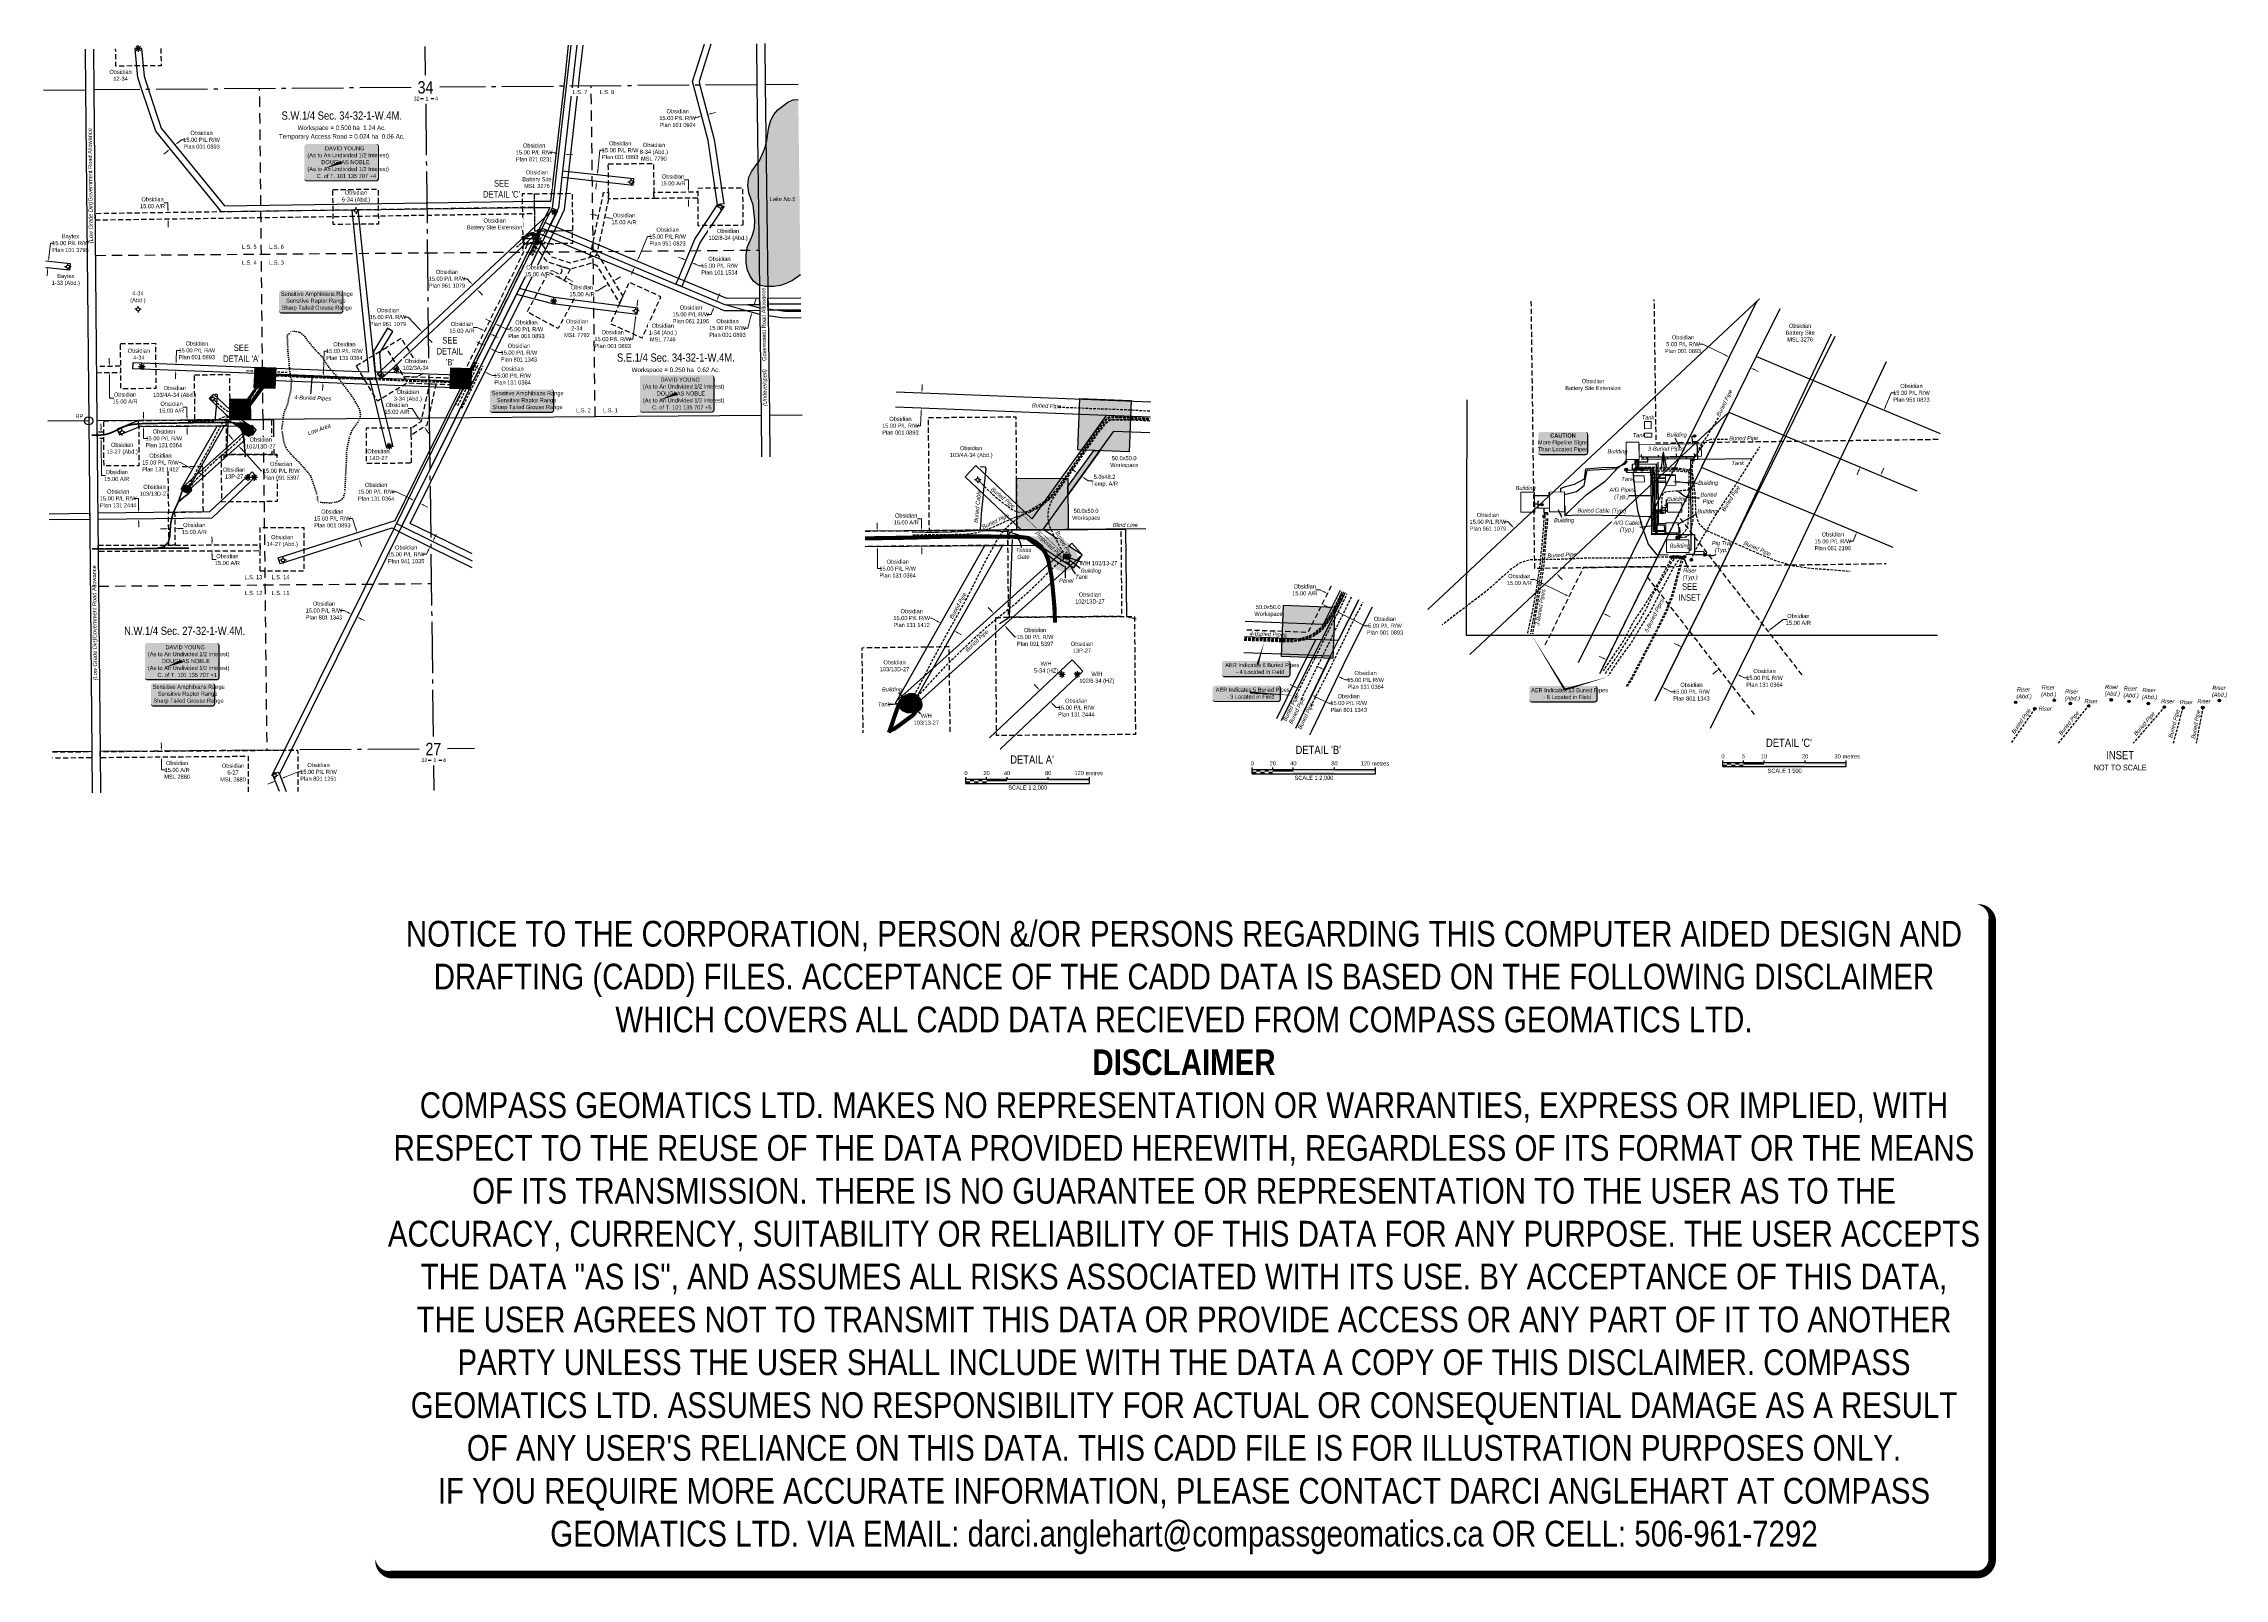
# Model space of a CAD drawing. Extents: x 563634 to 568935, y 5734155 to 5737886.
import ezdxf
from ezdxf.enums import TextEntityAlignment as Align

# ---------------------------------------------------------------- set-up
doc = ezdxf.new("R2010")
doc.units = 0
doc.header["$LTSCALE"] = 5
doc.header["$PDMODE"] = 34
doc.header["$PDSIZE"] = 0.03
for name, pattern in [('foc-ACCESSROAD', [3.75, 2.5, -1.25]), ('foc-LSD', [8, 5, -3]), ('foc-QUARTERLINE', [33, 25, -3, 2, -3]), ('foc-TOPO', [1, 0.2, -0.8]), ('UG_PIPE', [1.875, 1.25, -0.625])]:
    doc.linetypes.add(name, pattern=pattern)
doc.layers.get('Defpoints').update_dxf_attribs({"color": 9})
for name, color, linetype in [('10', 1, 'Continuous'), ('35', 37, 'Continuous'), ('9', 3, 'Continuous'), ('AS-CABLE', 224, 'foc-CABLE'), ('AS-FENCE', 48, 'foc-FENCE'), ('AS-OWNER', 7, 'Continuous'), ('AS-PIPE-AG', 44, 'Continuous'), ('AS-PIPE-UG', 44, 'UG_PIPE'), ('AS-PIPE-UG-T', 44, 'Continuous'), ('AS-ROADS', 254, 'Continuous'), ('AS-SYMBOL', 7, 'Continuous'), ('AS-WILDLIFE-BLOCK', 131, 'Continuous'), ('C-AR', 13, 'foc-ACCESSROAD'), ('C-RW', 13, 'Continuous'), ('C-SYMBOL', 7, 'Continuous'), ('C-WS', 13, 'foc-ACCESSROAD'), ('C-WS-S', 13, 'Continuous'), ('CG-NOTES', 7, 'Continuous'), ('DETAIL-T', 7, 'Continuous'), ('F-RW', 190, 'Continuous'), ('F-WS-S', 190, 'Continuous'), ('L-AREAREQUIRED', 7, 'Continuous'), ('L-QSEC', 8, 'foc-QUARTERLINE'), ('L-ROAD-T', 7, 'Continuous'), ('L-SEC', 7, 'Continuous'), ('L-SECLBL', 7, 'Continuous'), ('L-SECTION-LSD', 7, 'foc-LSD'), ('P-TEMP-H', 41, 'Continuous'), ('P-TEMP-H2', 41, 'Continuous'), ('P-TEMP_ACCESS ROAD', 46, 'Continuous'), ('P-TEMP_WORKSPACE', 46, 'Continuous'), ('P-TEMP_WORKSPACE2', 46, 'Continuous'), ('T-LOW-AREA', 48, 'foc-TOPO'), ('T-WATER', 160, 'Continuous'), ('T-WATER-H', 133, 'Continuous'), ('T-WATER-T', 170, 'Continuous')]:
    doc.layers.add(name, color=color, linetype=linetype)
for name, color, linetype, lineweight in [('AS-GENERAL', 48, 'Continuous', 18), ('C-AR-T', 13, 'Continuous', 9), ('C-RW-T', 13, 'Continuous', 9), ('C-VCE-T', 13, 'Continuous', 9), ('C-WS-T', 13, 'Continuous', 9), ('F-WS-T', 190, 'Continuous', 9), ('P-TEMP-T', 46, 'Continuous', 18), ('T-TEXT', 48, 'Continuous', 18)]:
    doc.layers.add(name, color=color, linetype=linetype, lineweight=lineweight)
doc.layers.add('DISCLAIMER', color=7, linetype='Continuous', plot=False)
doc.styles.add('100L', font='ARIALN.TTF', dxfattribs={"height": 11})
doc.styles.add('175L', font='ARIALN.TTF', dxfattribs={"height": 20})
doc.styles.add('80', font='ARIALN.TTF', dxfattribs={"height": 10})
doc.styles.add('80CG', font='ARIALN.TTF', dxfattribs={"height": 10})
doc.styles.add('80L', font='ARIALN.TTF', dxfattribs={"height": 10})
doc.styles.add('80LS', font='ARIALNI.TTF', dxfattribs={"height": 10})
doc.styles.add('foc-LtypeFont', font='ARIALN.TTF', dxfattribs={"height": 7.35})
doc.styles.add('SIMPLEX', font='ARIALN.TTF')
doc.styles.add('TXT', font='ARIALN.TTF', dxfattribs={"height": 0.2})
doc.linetypes.add('foc-CABLE', pattern='A,2,-1,["C",foc-LtypeFont,S=0.2,R=0,X=-0.625,Y=-0.75],-1.24,8', length=12.24)
doc.linetypes.add('foc-FENCE', pattern='A,10,-1,["X",foc-LtypeFont,S=0.2,R=0,X=-0.625,Y=-0.75],-1.24', length=12.24)
doc.dimstyles.new('Compass 5 000', dxfattribs={"dimscale": 5, "dimtxt": 9, "dimasz": 2, "dimexe": 0.2, "dimexo": 0.0625, "dimgap": 0.5, "dimtad": 0, "dimtih": 1, "dimtoh": 1, "dimzin": 0, "dimdsep": 46, "dimtxsty": '80CG', "dimcen": 0.1, "dimse1": 1, "dimse2": 1, "dimclrd": 256, "dimclrt": 256, "dimaunit": 1, "dimadec": 4, "dimazin": 0, "dimtfac": 0.06, "dimtofl": 0, "dimtmove": 0, "dimatfit": 1, "dimfxl": 0.2, "dimtolj": 1, "dimtzin": 0, "dimlwd": -1, "dimarcsym": 0})

# ---------------------------------------------------------------- blocks, each defined once
blk = doc.blocks.new('RISER')
h = blk.add_hatch(color=255)
h.dxf.hatch_style = 1
edge = h.paths.add_edge_path()
edge.add_arc((0, 0), 0.7, 0, 360)
blk.add_hatch(color=48).paths.add_polyline_path([(0.6, -0.2), (-0.6, -0.2, 0.774597)])
at = {"color": 48}
blk.add_line((-0.6, -0.2), (0.6, -0.2), dxfattribs=at)
blk.add_circle((0, 0), 0.6, dxfattribs=at)
blk = doc.blocks.new('PIG')
h = blk.add_hatch(color=255)
h.dxf.hatch_style = 1
edge = h.paths.add_edge_path()
edge.add_arc((0, 0), 0.85, 0, 360)
at = {"layer": 'AS-SYMBOL'}
h = blk.add_hatch(color=48, dxfattribs=at)
h.dxf.hatch_style = 1
h.paths.add_polyline_path([(-0.1, 0, 1), (-0.6, 0, 1)])
h = blk.add_hatch(color=48, dxfattribs=at)
h.dxf.hatch_style = 1
h.paths.add_polyline_path([(0.1, 0, 1), (0.6, 0, 1)])
at = {"layer": 'AS-SYMBOL', "color": 48}
for centre, radius in [((0, 0), 0.75), ((-0.3, 0), 0.225), ((0.3, 0), 0.225)]:
    blk.add_circle(centre, radius, dxfattribs=at)
blk = doc.blocks.new('L-SECLBL')
at = {"layer": '9', "color": 7}
for p, q in [((-5.1, -27.8), (-12.3, -27.8)), ((20.7, -27.8), (13.5, -27.8))]:
    blk.add_line(p, q, dxfattribs=at)
at = {"layer": '10', "color": 2, "style": 'SIMPLEX'}
blk.add_attdef('SEC', text='', height=30, dxfattribs=at).set_placement((0, 0), align=Align.MIDDLE)
at = {"layer": '10', "color": 5, "style": '80L'}
blk.add_attdef('TWP', text='', height=9.5, dxfattribs=at).set_placement((-14.4, -27.4), align=Align.MIDDLE_RIGHT)
blk.add_attdef('RGE', text='', height=9.5, dxfattribs=at).set_placement((3.6, -27.4), align=Align.MIDDLE_CENTER)
blk.add_attdef('MER', text='', height=9.5, dxfattribs=at).set_placement((23.2, -27.4), align=Align.MIDDLE_LEFT)
blk = doc.blocks.new('GABD')
for p, q in [((-0.8, 0), (-1.6, 0)), ((0, 0.8), (0, 1.6)), ((1.6, 0), (0.8, 0)), ((0, -0.8), (0, -1.6))]:
    blk.add_line(p, q)
blk.add_circle((0, 0), 0.8)
blk = doc.blocks.new('GAS')
h = blk.add_hatch(color=255)
h.dxf.hatch_style = 1
edge = h.paths.add_edge_path()
edge.add_arc((0, 0), 0.9, 0, 360)
for p, q in [((-0.8, 0), (-1.6, 0)), ((-0.6, 0.6), (-1.1, 1.1)), ((0, 0.8), (0, 1.6)), ((0.6, 0.6), (1.1, 1.1)), ((1.6, 0), (0.8, 0)), ((-0.6, -0.6), (-1.1, -1.1)), ((0, -0.8), (0, -1.6)), ((1.1, -1.1), (0.6, -0.6))]:
    blk.add_line(p, q)
blk.add_circle((0, 0), 0.8)
blk = doc.blocks.new('*U377')
h = blk.add_hatch(color=59)
edge = h.paths.add_edge_path()
edge.add_line((-84, -45.5), (84, -45.5))
edge.add_arc((84, -39.5), 6, 270, 360)
edge.add_line((90, -39.5), (90, 38))
edge.add_arc((84, 38), 6, 0, 90)
edge.add_line((84, 44), (-84, 44))
edge.add_arc((-84, 38), 6, 90, 180)
edge.add_line((-90, 38), (-90, -39.5))
edge.add_arc((-84, -39.5), 6, 180, 270)
at = {"color": 1, "flags": 128}
blk.add_lwpolyline([(-84, -45.5, 3, 3, 0), (84, -45.5, 3, 3, 0.414214), (90, -39.5, 3, 3, 0), (90, 38, 3, 0, 0.414214), (84, 44, 0, 0, 0), (-84, 44, 0, 0, 0.414214), (-90, 38, 0, 0, 0), (-90, -39.5, 0, 3, 0.414214)], format="xyseb", close=True, dxfattribs=at)
blk.add_lwpolyline([(-42.6, -16.4, 0, 7.5, 0), (0, 0, 0, 0, 0)], format="xyseb", dxfattribs=at)
at = {"color": 1, "style": '80'}
blk.add_attdef('ENTER_TEXT_001', (-36, -5), '', height=10, dxfattribs=at)
blk = doc.blocks.new('*D378')
at = {"layer": 'C-RW-T', "transparency": 16777216}
for p, q in [((565186.5, 5737363.6), (565177.3, 5737367.4)), ((565218.8, 5737350.1), (565228, 5737346.3)), ((565228, 5737346.3), (565238, 5737346.3))]:
    blk.add_line(p, q, dxfattribs=at)
for points in [[(565187.1, 5737365.1), (565185.8, 5737362), (565195.7, 5737359.7)], [(565219.4, 5737351.6), (565218.1, 5737348.6), (565209.5, 5737354)]]:
    blk.add_solid(points, dxfattribs=at)
at = {"layer": 'Defpoints', "color": 0, "transparency": 16777216}
for p in [(565195.7, 5737359.7), (565199.7, 5737369.3), (565213.5, 5737363.5)]:
    blk.add_point(p, dxfattribs=at)
at = {"layer": 'C-RW-T', "transparency": 16777216, "insert": (565277.1, 5737346.3), "char_height": 10, "attachment_point": 5, "style": '80CG'}
blk.add_mtext('\\A1;Obsidian\\P15.00 P/L R/W\\PPlan 101 1534', dxfattribs=at)
blk = doc.blocks.new('*D379')
at = {"layer": 'C-RW-T', "transparency": 16777216}
for p, q in [((565258.1, 5737716.6), (565267.8, 5737719.1)), ((565224.3, 5737707.7), (565214.6, 5737705.2))]:
    blk.add_line(p, q, dxfattribs=at)
for points in [[(565257.7, 5737718.2), (565258.5, 5737715), (565248.4, 5737714.1)], [(565223.9, 5737709.3), (565224.7, 5737706.1), (565234, 5737710.3)]]:
    blk.add_solid(points, dxfattribs=at)
at = {"layer": 'Defpoints', "color": 0, "transparency": 16777216}
for p in [(565234, 5737710.3), (565234.2, 5737709.1), (565248.7, 5737712.9)]:
    blk.add_point(p, dxfattribs=at)
at = {"layer": 'C-RW-T', "transparency": 16777216, "insert": (565175.5, 5737705.2), "char_height": 10, "attachment_point": 5, "style": '80CG'}
blk.add_mtext('\\A1;Obsidian\\P15.00 P/L R/W\\PPlan 101 0924', dxfattribs=at)
blk = doc.blocks.new('*D380')
at = {"layer": 'C-RW-T', "transparency": 16777216}
for p, q in [((564696.6, 5737156.6), (564687.6, 5737161)), ((564728, 5737141.1), (564740.6, 5737134.9)), ((564740.6, 5737134.9), (564750.6, 5737134.9))]:
    blk.add_line(p, q, dxfattribs=at)
for points in [[(564697.3, 5737158.1), (564695.8, 5737155.1), (564705.5, 5737152.2)], [(564728.7, 5737142.6), (564727.2, 5737139.6), (564719, 5737145.5)]]:
    blk.add_solid(points, dxfattribs=at)
at = {"layer": 'Defpoints', "color": 0, "transparency": 16777216}
for p in [(564712.3, 5737165.8), (564719, 5737145.5), (564725.7, 5737159.2)]:
    blk.add_point(p, dxfattribs=at)
at = {"layer": 'C-RW-T', "transparency": 16777216, "insert": (564789.7, 5737134.9), "char_height": 10, "attachment_point": 5, "style": '80CG'}
blk.add_mtext('\\A1;Obsidian\\P15.00 P/L R/W\\PPlan 801 1343', dxfattribs=at)
blk = doc.blocks.new('*D381')
at = {"layer": 'C-RW-T', "transparency": 16777216}
for p, q in [((564663.9, 5737314.5), (564653.9, 5737314.5)), ((564670.7, 5737307.2), (564663.9, 5737314.5)), ((564694.6, 5737281.7), (564701.5, 5737274.4))]:
    blk.add_line(p, q, dxfattribs=at)
for points in [[(564671.9, 5737308.4), (564669.5, 5737306.1), (564677.5, 5737299.9)], [(564695.8, 5737282.8), (564693.4, 5737280.6), (564687.8, 5737289)]]:
    blk.add_solid(points, dxfattribs=at)
at = {"layer": 'Defpoints', "color": 0, "transparency": 16777216}
for p in [(564677.5, 5737299.9), (564690.5, 5737312.1), (564700.7, 5737301.1)]:
    blk.add_point(p, dxfattribs=at)
at = {"layer": 'C-RW-T', "transparency": 16777216, "insert": (564614.8, 5737314.5), "char_height": 10, "attachment_point": 5, "style": '80CG'}
blk.add_mtext('\\A1;Obsidian\\P15.00 P/L R/W\\PPlan 961 1079', dxfattribs=at)
blk = doc.blocks.new('*D382')
at = {"layer": 'C-RW-T', "transparency": 16777216}
for p, q in [((564717.5, 5737212.3), (564708.6, 5737216.8)), ((564740.8, 5737200.9), (564759.2, 5737191.8)), ((564759.2, 5737191.8), (564769.2, 5737191.8))]:
    blk.add_line(p, q, dxfattribs=at)
for points in [[(564718.3, 5737213.8), (564716.8, 5737210.8), (564726.5, 5737207.9)], [(564741.5, 5737202.4), (564740, 5737199.4), (564731.8, 5737205.3)]]:
    blk.add_solid(points, dxfattribs=at)
at = {"layer": 'Defpoints', "color": 0, "transparency": 16777216}
for p in [(564722.3, 5737199.4), (564727.6, 5737196.8), (564731.8, 5737205.3)]:
    blk.add_point(p, dxfattribs=at)
at = {"layer": 'C-RW-T', "transparency": 16777216, "insert": (564807.9, 5737191.8), "char_height": 10, "attachment_point": 5, "style": '80CG'}
blk.add_mtext('\\A1;Obsidian\\P5.00 P/L R/W\\PPlan 001 0893', dxfattribs=at)
blk = doc.blocks.new('*D383')
at = {"layer": 'C-RW-T', "transparency": 16777216}
for p, q in [((564875.9, 5737620.6), (564865.9, 5737621.7)), ((564910.6, 5737616.6), (564920.6, 5737615.5))]:
    blk.add_line(p, q, dxfattribs=at)
for points in [[(564876.1, 5737622.2), (564875.7, 5737618.9), (564885.8, 5737619.5)], [(564910.8, 5737618.3), (564910.5, 5737615), (564900.7, 5737617.8)]]:
    blk.add_solid(points, dxfattribs=at)
at = {"layer": 'Defpoints', "color": 0, "transparency": 16777216}
for p in [(564885.8, 5737619.5), (564885.9, 5737620.2), (564900.8, 5737618.5)]:
    blk.add_point(p, dxfattribs=at)
at = {"layer": 'C-RW-T', "transparency": 16777216, "insert": (564826.8, 5737621.7), "char_height": 10, "attachment_point": 5, "style": '80CG'}
blk.add_mtext('\\A1;Obsidian\\P15.00 P/L R/W\\PPlan 871 0231', dxfattribs=at)
blk = doc.blocks.new('*D384')
at = {"layer": 'C-RW-T', "transparency": 16777216}
for p, q in [((565274.1, 5737269.6), (565278, 5737278.8)), ((565256.8, 5737228), (565246.8, 5737228)), ((565260.6, 5737237.3), (565256.8, 5737228))]:
    blk.add_line(p, q, dxfattribs=at)
for points in [[(565259.1, 5737237.9), (565262.1, 5737236.6), (565264.5, 5737246.5)], [(565272.6, 5737270.2), (565275.6, 5737268.9), (565270.2, 5737260.3)]]:
    blk.add_solid(points, dxfattribs=at)
at = {"layer": 'Defpoints', "color": 0, "transparency": 16777216}
for p in [(565207.2, 5737270.4), (565213, 5737284.3), (565264.5, 5737246.5)]:
    blk.add_point(p, dxfattribs=at)
at = {"layer": 'C-RW-T', "transparency": 16777216, "insert": (565207.7, 5737228), "char_height": 10, "attachment_point": 5, "style": '80CG'}
blk.add_mtext('\\A1;Obsidian\\P15.00 P/L R/W\\PPlan 061 2196', dxfattribs=at)
blk = doc.blocks.new('*D385')
at = {"layer": 'C-RW-T', "transparency": 16777216}
for p, q in [((564684.6, 5737099.6), (564675.6, 5737104.1)), ((564715.8, 5737083.8), (564725.1, 5737079.1)), ((564725.1, 5737079.1), (564735.1, 5737079.1))]:
    blk.add_line(p, q, dxfattribs=at)
for points in [[(564685.3, 5737101.1), (564683.8, 5737098.1), (564693.5, 5737095.1)], [(564716.6, 5737085.3), (564715.1, 5737082.3), (564706.9, 5737088.3)]]:
    blk.add_solid(points, dxfattribs=at)
at = {"layer": 'Defpoints', "color": 0, "transparency": 16777216}
for p in [(564697.1, 5737102.3), (564706.9, 5737088.3), (564710.5, 5737095.5)]:
    blk.add_point(p, dxfattribs=at)
at = {"layer": 'C-RW-T', "transparency": 16777216, "insert": (564774.2, 5737079.1), "char_height": 10, "attachment_point": 5, "style": '80CG'}
blk.add_mtext('\\A1;Obsidian\\P15.00 P/L R/W\\PPlan 131 0364', dxfattribs=at)
blk = doc.blocks.new('*D386')
at = {"layer": 'C-RW-T', "transparency": 16777216}
for p, q in [((563956.7, 5737116.6), (563957.6, 5737140.5)), ((563957.6, 5737140.5), (563967.6, 5737140.5)), ((563955.3, 5737081.6), (563955, 5737071.6))]:
    blk.add_line(p, q, dxfattribs=at)
for points in [[(563953.7, 5737081.7), (563957, 5737081.5), (563955.7, 5737091.6)], [(563955, 5737116.6), (563958.4, 5737116.5), (563956.3, 5737106.6)]]:
    blk.add_solid(points, dxfattribs=at)
at = {"layer": 'Defpoints', "color": 0, "transparency": 16777216}
for p in [(563956.3, 5737106.6), (564018.4, 5737089.2), (564019, 5737104.1)]:
    blk.add_point(p, dxfattribs=at)
at = {"layer": 'C-RW-T', "transparency": 16777216, "insert": (564006.7, 5737140.5), "char_height": 10, "attachment_point": 5, "style": '80CG'}
blk.add_mtext('\\A1;Obsidian\\P15.00 P/L R/W\\PPlan 001 0893', dxfattribs=at)
blk = doc.blocks.new('*D387')
at = {"layer": 'C-RW-T', "transparency": 16777216}
for p, q in [((564314.4, 5737087.6), (564316.4, 5737138.7)), ((564316.4, 5737138.7), (564326.4, 5737138.7)), ((564313, 5737052.7), (564312.6, 5737042.7))]:
    blk.add_line(p, q, dxfattribs=at)
for points in [[(564312.7, 5737087.7), (564316.1, 5737087.6), (564314, 5737077.6)], [(564311.4, 5737052.7), (564314.7, 5737052.6), (564313.4, 5737062.7)]]:
    blk.add_solid(points, dxfattribs=at)
at = {"layer": 'Defpoints', "color": 0, "transparency": 16777216}
for p in [(564305.4, 5737063), (564306, 5737078), (564314, 5737077.6)]:
    blk.add_point(p, dxfattribs=at)
at = {"layer": 'C-RW-T', "transparency": 16777216, "insert": (564365.5, 5737138.7), "char_height": 10, "attachment_point": 5, "style": '80CG'}
blk.add_mtext('\\A1;Obsidian\\P15.00 P/L R/W\\PPlan 131 0364', dxfattribs=at)
blk = doc.blocks.new('*D388')
at = {"layer": 'C-VCE-T', "transparency": 16777216}
for p, q in [((564520.4, 5737221.3), (564510.4, 5737221.3)), ((564547.7, 5737192.1), (564520.4, 5737221.3)), ((564571.6, 5737166.5), (564578.5, 5737159.2))]:
    blk.add_line(p, q, dxfattribs=at)
for points in [[(564548.9, 5737193.2), (564546.5, 5737191), (564554.6, 5737184.8)], [(564572.9, 5737167.7), (564570.4, 5737165.4), (564564.8, 5737173.8)]]:
    blk.add_solid(points, dxfattribs=at)
at = {"layer": 'Defpoints', "color": 0, "transparency": 16777216}
for p in [(564547.7, 5737178.3), (564554.6, 5737184.8), (564557.9, 5737167.4)]:
    blk.add_point(p, dxfattribs=at)
at = {"layer": 'C-VCE-T', "transparency": 16777216, "insert": (564471.3, 5737221.3), "char_height": 10, "attachment_point": 5, "style": '80CG'}
blk.add_mtext('\\A1;Obsidian\\P15.00 P/L R/W\\PPlan 961 1079', dxfattribs=at)
blk = doc.blocks.new('*D389')
at = {"layer": 'C-RW-T', "transparency": 16777216}
for p, q in [((563877, 5736980.2), (563876.9, 5736990.2)), ((563877.3, 5736945.1), (563877.4, 5736926.5)), ((563877.4, 5736926.5), (563887.4, 5736926.5))]:
    blk.add_line(p, q, dxfattribs=at)
for points in [[(563878.7, 5736980.2), (563875.3, 5736980.1), (563877.1, 5736970.2)], [(563878.9, 5736945.2), (563875.6, 5736945.1), (563877.2, 5736955.1)]]:
    blk.add_solid(points, dxfattribs=at)
at = {"layer": 'Defpoints', "color": 0, "transparency": 16777216}
for p in [(563877.2, 5736955.1), (563939.8, 5736970.6), (563939.9, 5736955.6)]:
    blk.add_point(p, dxfattribs=at)
at = {"layer": 'C-RW-T', "transparency": 16777216, "insert": (563926.5, 5736926.5), "char_height": 10, "attachment_point": 5, "style": '80CG'}
blk.add_mtext('\\A1;Obsidian\\P15.00 P/L R/W\\PPlan 131 0364', dxfattribs=at)
blk = doc.blocks.new('*D390')
at = {"layer": 'C-RW-T', "transparency": 16777216}
for p, q in [((563967.4, 5736867.8), (563957.4, 5736867.8)), ((563987.6, 5736856.3), (563967.4, 5736867.8)), ((564018.1, 5736839.1), (564026.8, 5736834.1))]:
    blk.add_line(p, q, dxfattribs=at)
for points in [[(563988.5, 5736857.8), (563986.8, 5736854.9), (563996.3, 5736851.4)], [(564019, 5736840.5), (564017.3, 5736837.6), (564009.4, 5736844)]]:
    blk.add_solid(points, dxfattribs=at)
at = {"layer": 'Defpoints', "color": 0, "transparency": 16777216}
for p in [(564039.7, 5736928), (564052.8, 5736920.6), (563996.3, 5736851.4)]:
    blk.add_point(p, dxfattribs=at)
at = {"layer": 'C-RW-T', "transparency": 16777216, "insert": (563918.3, 5736867.8), "char_height": 10, "attachment_point": 5, "style": '80CG', "bg_fill": 3, "box_fill_scale": 1.1, "bg_fill_color": 256, "bg_fill_true_color": 13158600, "bg_fill_transparency": 0}
blk.add_mtext('\\A1;Obsidian\\P15.00 P/L R/W\\PPlan 131 1412', dxfattribs=at)
blk = doc.blocks.new('*D391')
at = {"layer": 'C-RW-T', "transparency": 16777216}
for p, q in [((564090.9, 5736927.5), (564084.3, 5736935)), ((564114.4, 5736901.5), (564162.9, 5736847.6)), ((564162.9, 5736847.6), (564172.9, 5736847.6))]:
    blk.add_line(p, q, dxfattribs=at)
for points in [[(564092.2, 5736928.6), (564089.7, 5736926.4), (564097.6, 5736920.1)], [(564115.6, 5736902.6), (564113.2, 5736900.4), (564107.7, 5736908.9)]]:
    blk.add_solid(points, dxfattribs=at)
at = {"layer": 'Defpoints', "color": 0, "transparency": 16777216}
for p in [(564112.8, 5736933.8), (564122.9, 5736922.6), (564107.7, 5736908.9)]:
    blk.add_point(p, dxfattribs=at)
at = {"layer": 'C-RW-T', "transparency": 16777216, "insert": (564211.9, 5736847.6), "char_height": 10, "attachment_point": 5, "style": '80CG', "bg_fill": 3, "box_fill_scale": 1.1, "bg_fill_color": 256, "bg_fill_true_color": 13158600, "bg_fill_transparency": 0}
blk.add_mtext('\\A1;Obsidian\\P15.00 P/L R/W\\PPlan 091 5397', dxfattribs=at)
blk = doc.blocks.new('*D392')
at = {"layer": 'C-RW-T', "transparency": 16777216}
for p, q in [((563864.8, 5736780.5), (563854.8, 5736780.5)), ((563865.1, 5736755.9), (563864.8, 5736780.5)), ((563865.5, 5736720.9), (563865.7, 5736710.9))]:
    blk.add_line(p, q, dxfattribs=at)
for points in [[(563866.8, 5736756), (563863.4, 5736755.9), (563865.2, 5736745.9)], [(563867.2, 5736721), (563863.9, 5736720.9), (563865.4, 5736730.9)]]:
    blk.add_solid(points, dxfattribs=at)
at = {"layer": 'Defpoints', "color": 0, "transparency": 16777216}
for p in [(563820.1, 5736745.3), (563820.3, 5736730.4), (563865.2, 5736745.9)]:
    blk.add_point(p, dxfattribs=at)
at = {"layer": 'C-RW-T', "transparency": 16777216, "insert": (563815.7, 5736780.5), "char_height": 10, "attachment_point": 5, "style": '80CG'}
blk.add_mtext('\\A1;Obsidian\\P15.00 P/L R/W\\PPlan 131 2444', dxfattribs=at)
blk = doc.blocks.new('*D393')
at = {"layer": 'C-RW-T', "transparency": 16777216}
for p, q in [((564385.4, 5736731.7), (564375.4, 5736731.7)), ((564393.3, 5736706.8), (564385.4, 5736731.7)), ((564403.9, 5736673.4), (564406.9, 5736663.9))]:
    blk.add_line(p, q, dxfattribs=at)
for points in [[(564394.9, 5736707.3), (564391.7, 5736706.3), (564396.3, 5736697.2)], [(564405.5, 5736673.9), (564402.3, 5736672.9), (564400.9, 5736683)]]:
    blk.add_solid(points, dxfattribs=at)
at = {"layer": 'Defpoints', "color": 0, "transparency": 16777216}
for p in [(564396.3, 5736697.2), (564422.2, 5736705.5), (564426.8, 5736691.2)]:
    blk.add_point(p, dxfattribs=at)
at = {"layer": 'C-RW-T', "transparency": 16777216, "insert": (564336.3, 5736731.7), "char_height": 10, "attachment_point": 5, "style": '80CG'}
blk.add_mtext('\\A1;Obsidian\\P15.00 P/L R/W\\PPlan 001 0893', dxfattribs=at)
blk = doc.blocks.new('*D394')
at = {"layer": 'C-RW-T', "transparency": 16777216}
for p, q in [((564364.9, 5736507.8), (564354.9, 5736507.8)), ((564373.9, 5736503.4), (564364.9, 5736507.8)), ((564405.3, 5736487.9), (564414.2, 5736483.4))]:
    blk.add_line(p, q, dxfattribs=at)
for points in [[(564374.6, 5736504.9), (564373.2, 5736501.9), (564382.9, 5736498.9)], [(564406, 5736489.3), (564404.5, 5736486.4), (564396.3, 5736492.3)]]:
    blk.add_solid(points, dxfattribs=at)
at = {"layer": 'Defpoints', "color": 0, "transparency": 16777216}
for p in [(564424.7, 5736583.6), (564438.1, 5736576.9), (564382.9, 5736498.9)]:
    blk.add_point(p, dxfattribs=at)
at = {"layer": 'C-RW-T', "transparency": 16777216, "insert": (564315.9, 5736507.8), "char_height": 10, "attachment_point": 5, "style": '80CG'}
blk.add_mtext('\\A1;Obsidian\\P15.00 P/L R/W\\PPlan 801 1343', dxfattribs=at)
blk = doc.blocks.new('*D395')
at = {"layer": 'C-RW-T', "transparency": 16777216}
for p, q in [((564491.8, 5736796.7), (564481.8, 5736796.7)), ((564527, 5736779.3), (564491.8, 5736796.7)), ((564558.3, 5736763.8), (564567.3, 5736759.4))]:
    blk.add_line(p, q, dxfattribs=at)
for points in [[(564527.7, 5736780.8), (564526.2, 5736777.8), (564535.9, 5736774.9)], [(564559.1, 5736765.3), (564557.6, 5736762.4), (564549.4, 5736768.3)]]:
    blk.add_solid(points, dxfattribs=at)
at = {"layer": 'Defpoints', "color": 0, "transparency": 16777216}
for p in [(564535.9, 5736774.9), (564541.2, 5736785.6), (564554.7, 5736779)]:
    blk.add_point(p, dxfattribs=at)
at = {"layer": 'C-RW-T', "transparency": 16777216, "insert": (564442.7, 5736796.7), "char_height": 10, "attachment_point": 5, "style": '80CG'}
blk.add_mtext('\\A1;Obsidian\\P15.00 P/L R/W\\PPlan 131 0364', dxfattribs=at)
blk = doc.blocks.new('*D396')
at = {"layer": 'C-RW-T', "transparency": 16777216}
for p, q in [((564584.7, 5736684.9), (564589.1, 5736693.9)), ((564564.8, 5736644.6), (564554.8, 5736644.6)), ((564569.2, 5736653.6), (564564.8, 5736644.6))]:
    blk.add_line(p, q, dxfattribs=at)
for points in [[(564567.7, 5736654.3), (564570.7, 5736652.8), (564573.6, 5736662.5)], [(564583.2, 5736685.7), (564586.2, 5736684.2), (564580.3, 5736676)]]:
    blk.add_solid(points, dxfattribs=at)
at = {"layer": 'Defpoints', "color": 0, "transparency": 16777216}
for p in [(564548.9, 5736674.8), (564555.5, 5736688.2), (564573.6, 5736662.5)]:
    blk.add_point(p, dxfattribs=at)
at = {"layer": 'C-RW-T', "transparency": 16777216, "insert": (564515.7, 5736644.6), "char_height": 10, "attachment_point": 5, "style": '80CG'}
blk.add_mtext('\\A1;Obsidian\\P15.00 P/L R/W\\PPlan 941 1035', dxfattribs=at)
blk = doc.blocks.new('*D397')
at = {"layer": 'C-RW-T', "transparency": 16777216}
for p, q in [((564188.4, 5736089.7), (564179.2, 5736086)), ((564221, 5736102.6), (564253.5, 5736115.6)), ((564253.5, 5736115.6), (564263.5, 5736115.6))]:
    blk.add_line(p, q, dxfattribs=at)
for points in [[(564187.8, 5736091.2), (564189.1, 5736088.1), (564197.7, 5736093.4)], [(564220.4, 5736104.2), (564221.6, 5736101.1), (564211.7, 5736098.9)]]:
    blk.add_solid(points, dxfattribs=at)
at = {"layer": 'Defpoints', "color": 0, "transparency": 16777216}
for p in [(564197.8, 5736093.2), (564211.7, 5736098.9), (564211.8, 5736098.7)]:
    blk.add_point(p, dxfattribs=at)
at = {"layer": 'C-RW-T', "transparency": 16777216, "insert": (564302.6, 5736115.6), "char_height": 10, "attachment_point": 5, "style": '80CG'}
blk.add_mtext('\\A1;Obsidian\\P15.00 P/L R/W\\PPlan 801 1251', dxfattribs=at)
blk = doc.blocks.new('*D398')
at = {"layer": 'C-AR-T', "transparency": 16777216}
for p, q in [((564043.7, 5736677.3), (564043.6, 5736687.3)), ((564043.8, 5736642.4), (564043.8, 5736631.7)), ((564043.8, 5736631.7), (564053.8, 5736631.7))]:
    blk.add_line(p, q, dxfattribs=at)
for points in [[(564045.3, 5736677.4), (564042, 5736677.3), (564043.7, 5736667.3)], [(564045.4, 5736642.4), (564042.1, 5736642.3), (564043.8, 5736652.4)]]:
    blk.add_solid(points, dxfattribs=at)
at = {"layer": 'Defpoints', "color": 0, "transparency": 16777216}
for p in [(564018.8, 5736667.3), (564018.8, 5736652.3), (564043.8, 5736652.4)]:
    blk.add_point(p, dxfattribs=at)
at = {"layer": 'C-AR-T', "transparency": 16777216, "insert": (564081.1, 5736631.7), "char_height": 10, "attachment_point": 5, "style": '80CG'}
blk.add_mtext('\\A1;Obsidian\\P15.00 A/R', dxfattribs=at)
blk = doc.blocks.new('*D399')
at = {"layer": 'C-AR-T', "transparency": 16777216}
for p, q in [((563928.3, 5736706.7), (563918.3, 5736706.6)), ((563963.3, 5736707.2), (563973.3, 5736707.3))]:
    blk.add_line(p, q, dxfattribs=at)
for points in [[(563928.3, 5736708.4), (563928.3, 5736705), (563938.3, 5736706.8)], [(563963.3, 5736708.8), (563963.3, 5736705.5), (563953.3, 5736707)]]:
    blk.add_solid(points, dxfattribs=at)
at = {"layer": 'Defpoints', "color": 0, "transparency": 16777216}
for p in [(563938.2, 5736712.1), (563953.2, 5736712.3), (563953.3, 5736707)]:
    blk.add_point(p, dxfattribs=at)
at = {"layer": 'C-AR-T', "transparency": 16777216, "insert": (564000.6, 5736707.3), "char_height": 10, "attachment_point": 5, "style": '80CG'}
blk.add_mtext('\\A1;Obsidian\\P15.00 A/R', dxfattribs=at)
blk = doc.blocks.new('*D400')
at = {"layer": 'C-AR-T', "transparency": 16777216}
for p, q in [((563982.7, 5737002.2), (563972.7, 5737002.2)), ((563982.8, 5736981), (563982.7, 5737002.2)), ((563983.1, 5736946), (563983.2, 5736936))]:
    blk.add_line(p, q, dxfattribs=at)
for points in [[(563984.5, 5736981), (563981.2, 5736981), (563982.9, 5736971)], [(563984.8, 5736946), (563981.4, 5736946), (563983, 5736956)]]:
    blk.add_solid(points, dxfattribs=at)
at = {"layer": 'Defpoints', "color": 0, "transparency": 16777216}
for p in [(563949, 5736970.7), (563949.1, 5736955.7), (563982.9, 5736971)]:
    blk.add_point(p, dxfattribs=at)
at = {"layer": 'C-AR-T', "transparency": 16777216, "insert": (563945.4, 5737002.2), "char_height": 10, "attachment_point": 5, "style": '80CG'}
blk.add_mtext('\\A1;Obsidian\\P15.00 A/R', dxfattribs=at)
blk = doc.blocks.new('*D401')
at = {"layer": 'C-AR-T', "transparency": 16777216}
for p, q in [((563773.9, 5736951.9), (563773.8, 5736961.9)), ((563774.2, 5736916.9), (563774.8, 5736836.1)), ((563774.8, 5736836.1), (563784.8, 5736836.1))]:
    blk.add_line(p, q, dxfattribs=at)
for points in [[(563775.6, 5736951.9), (563772.2, 5736951.9), (563774, 5736941.9)], [(563775.8, 5736916.9), (563772.5, 5736916.9), (563774.1, 5736926.9)]]:
    blk.add_solid(points, dxfattribs=at)
at = {"layer": 'Defpoints', "color": 0, "transparency": 16777216}
for p in [(563774, 5736941.9), (563775.6, 5736941.9), (563775.8, 5736926.9)]:
    blk.add_point(p, dxfattribs=at)
at = {"layer": 'C-AR-T', "transparency": 16777216, "insert": (563812.1, 5736836.1), "char_height": 10, "attachment_point": 5, "style": '80CG'}
blk.add_mtext('\\A1;Obsidian\\P15.00 A/R', dxfattribs=at)
blk = doc.blocks.new('*D402')
at = {"layer": 'C-AR-T', "transparency": 16777216}
for p, q in [((564530.3, 5736999.4), (564520.3, 5736999.4)), ((564545.9, 5736975.6), (564530.3, 5736999.4)), ((564565.1, 5736946.4), (564570.6, 5736938))]:
    blk.add_line(p, q, dxfattribs=at)
for points in [[(564547.3, 5736976.5), (564544.5, 5736974.7), (564551.4, 5736967.3)], [(564566.5, 5736947.3), (564563.8, 5736945.5), (564559.6, 5736954.7)]]:
    blk.add_solid(points, dxfattribs=at)
at = {"layer": 'Defpoints', "color": 0, "transparency": 16777216}
for p in [(564536.6, 5736957.5), (564544.8, 5736945), (564551.4, 5736967.3)]:
    blk.add_point(p, dxfattribs=at)
at = {"layer": 'C-AR-T', "transparency": 16777216, "insert": (564493, 5736999.4), "char_height": 10, "attachment_point": 5, "style": '80CG'}
blk.add_mtext('\\A1;Obsidian\\P15.00 A/R', dxfattribs=at)
blk = doc.blocks.new('*D403')
at = {"layer": 'C-AR-T', "transparency": 16777216}
for p, q in [((563794, 5737111.5), (563793.9, 5737121.5)), ((563794.4, 5737076.5), (563794.9, 5737024.6)), ((563794.9, 5737024.6), (563804.9, 5737024.6))]:
    blk.add_line(p, q, dxfattribs=at)
for points in [[(563795.7, 5737111.5), (563792.4, 5737111.5), (563794.1, 5737101.5)], [(563796, 5737076.5), (563792.7, 5737076.5), (563794.3, 5737086.5)]]:
    blk.add_solid(points, dxfattribs=at)
at = {"layer": 'Defpoints', "color": 0, "transparency": 16777216}
for p in [(563789.8, 5737101.5), (563790, 5737086.5), (563794.3, 5737086.5)]:
    blk.add_point(p, dxfattribs=at)
at = {"layer": 'C-AR-T', "transparency": 16777216, "insert": (563832.2, 5737024.6), "char_height": 10, "attachment_point": 5, "style": '80CG'}
blk.add_mtext('\\A1;Obsidian\\P15.00 A/R', dxfattribs=at)
blk = doc.blocks.new('*D404')
at = {"layer": 'C-AR-T', "transparency": 16777216}
for p, q in [((563936.4, 5737499.4), (563926.4, 5737499.4)), ((563936.6, 5737485.2), (563936.4, 5737499.4)), ((563937.1, 5737450.2), (563937.3, 5737440.2))]:
    blk.add_line(p, q, dxfattribs=at)
for points in [[(563938.3, 5737485.2), (563934.9, 5737485.2), (563936.8, 5737475.2)], [(563938.8, 5737450.2), (563935.5, 5737450.2), (563937, 5737460.2)]]:
    blk.add_solid(points, dxfattribs=at)
at = {"layer": 'Defpoints', "color": 0, "transparency": 16777216}
for p in [(563920.5, 5737475), (563920.8, 5737460), (563936.8, 5737475.2)]:
    blk.add_point(p, dxfattribs=at)
at = {"layer": 'C-AR-T', "transparency": 16777216, "insert": (563899.1, 5737499.4), "char_height": 10, "attachment_point": 5, "style": '80CG'}
blk.add_mtext('\\A1;Obsidian\\P15.00 A/R', dxfattribs=at)
blk = doc.blocks.new('*D405')
at = {"layer": 'C-AR-T', "transparency": 16777216}
for p, q in [((564998.5, 5737296.2), (564980.5, 5737285.3)), ((565028.4, 5737314.2), (565037, 5737319.4)), ((564980.5, 5737285.3), (564970.5, 5737285.3))]:
    blk.add_line(p, q, dxfattribs=at)
for points in [[(564997.6, 5737297.6), (564999.3, 5737294.7), (565007, 5737301.3)], [(565027.6, 5737315.7), (565029.3, 5737312.8), (565019.9, 5737309.1)]]:
    blk.add_solid(points, dxfattribs=at)
at = {"layer": 'Defpoints', "color": 0, "transparency": 16777216}
for p in [(565007, 5737301.3), (565009.7, 5737296.9), (565022.5, 5737304.7)]:
    blk.add_point(p, dxfattribs=at)
at = {"layer": 'C-AR-T', "transparency": 16777216, "insert": (564943.2, 5737285.3), "char_height": 10, "attachment_point": 5, "style": '80CG', "bg_fill": 3, "box_fill_scale": 1.1, "bg_fill_color": 256, "bg_fill_true_color": 13158600, "bg_fill_transparency": 0}
blk.add_mtext('\\A1;Obsidian\\P15.00 A/R', dxfattribs=at)
blk = doc.blocks.new('*D406')
at = {"layer": 'C-AR-T', "transparency": 16777216}
for p, q in [((565201.5, 5737554.8), (565191.5, 5737554.8)), ((565201.6, 5737535.6), (565201.5, 5737554.8)), ((565201.9, 5737500.6), (565202, 5737490.6))]:
    blk.add_line(p, q, dxfattribs=at)
for points in [[(565203.3, 5737535.6), (565199.9, 5737535.5), (565201.7, 5737525.6)], [(565203.6, 5737500.6), (565200.2, 5737500.5), (565201.8, 5737510.6)]]:
    blk.add_solid(points, dxfattribs=at)
at = {"layer": 'Defpoints', "color": 0, "transparency": 16777216}
for p in [(565177.4, 5737525.4), (565177.5, 5737510.4), (565201.7, 5737525.6)]:
    blk.add_point(p, dxfattribs=at)
at = {"layer": 'C-AR-T', "transparency": 16777216, "insert": (565164.2, 5737554.8), "char_height": 10, "attachment_point": 5, "style": '80CG'}
blk.add_mtext('\\A1;Obsidian\\P15.00 A/R', dxfattribs=at)
blk = doc.blocks.new('*D407')
at = {"layer": 'C-AR-T', "transparency": 16777216}
for p, q in [((564973.7, 5737469.8), (564963.9, 5737471.9)), ((565007.9, 5737462.5), (565017.7, 5737460.4))]:
    blk.add_line(p, q, dxfattribs=at)
for points in [[(564974.1, 5737471.4), (564973.4, 5737468.1), (564983.5, 5737467.7)], [(565008.3, 5737464.1), (565007.6, 5737460.8), (564998.2, 5737464.5)]]:
    blk.add_solid(points, dxfattribs=at)
at = {"layer": 'Defpoints', "color": 0, "transparency": 16777216}
for p in [(564985.8, 5737478.3), (564998.2, 5737464.5), (565000.4, 5737475.1)]:
    blk.add_point(p, dxfattribs=at)
at = {"layer": 'C-AR-T', "transparency": 16777216, "insert": (565045, 5737460.4), "char_height": 10, "attachment_point": 5, "style": '80CG'}
blk.add_mtext('\\A1;Obsidian\\P15.00 A/R', dxfattribs=at)
blk = doc.blocks.new('*D412')
at = {"layer": 'C-RW-T', "transparency": 16777216}
for p, q in [((565769.6, 5737047.2), (565770, 5737057.2)), ((565767.4, 5736989.8), (565766.1, 5736957.2)), ((565766.1, 5736957.2), (565756.1, 5736957.2))]:
    blk.add_line(p, q, dxfattribs=at)
for points in [[(565767.9, 5737047.3), (565771.3, 5737047.1), (565769.2, 5737037.2)], [(565765.7, 5736989.8), (565769, 5736989.7), (565767.8, 5736999.8)]]:
    blk.add_solid(points, dxfattribs=at)
at = {"layer": 'Defpoints', "color": 0, "transparency": 16777216}
for p in [(565769.2, 5737037.2), (565829.6, 5737034.9), (565828.2, 5736997.4)]:
    blk.add_point(p, dxfattribs=at)
at = {"layer": 'C-RW-T', "transparency": 16777216, "insert": (565717, 5736957.2), "char_height": 10, "attachment_point": 5, "style": '80CG'}
blk.add_mtext('\\A1;Obsidian\\P15.00 P/L R/W\\PPlan 001 0893', dxfattribs=at)
blk = doc.blocks.new('*D409')
at = {"layer": 'C-RW-T', "transparency": 16777216}
for p, q in [((565660.4, 5736711.3), (565660.3, 5736721.3)), ((565660.9, 5736653.8), (565661.2, 5736609.9)), ((565661.2, 5736609.9), (565671.2, 5736609.9))]:
    blk.add_line(p, q, dxfattribs=at)
for points in [[(565662.1, 5736711.4), (565658.7, 5736711.3), (565660.5, 5736701.3)], [(565662.5, 5736653.8), (565659.2, 5736653.8), (565660.8, 5736663.8)]]:
    blk.add_solid(points, dxfattribs=at)
at = {"layer": 'Defpoints', "color": 0, "transparency": 16777216}
for p in [(565631.8, 5736701.1), (565632, 5736663.6), (565660.8, 5736663.8)]:
    blk.add_point(p, dxfattribs=at)
at = {"layer": 'C-RW-T', "transparency": 16777216, "insert": (565710.3, 5736609.9), "char_height": 10, "attachment_point": 5, "style": '80CG'}
blk.add_mtext('\\A1;Obsidian\\P15.00 P/L R/W\\PPlan 131 0364', dxfattribs=at)
blk = doc.blocks.new('*D411')
at = {"layer": 'C-RW-T', "transparency": 16777216}
for p, q in [((565937.3, 5736508.1), (565930.6, 5736515.5)), ((565975.8, 5736465.3), (565995.3, 5736443.6)), ((565995.3, 5736443.6), (566005.3, 5736443.6))]:
    blk.add_line(p, q, dxfattribs=at)
for points in [[(565938.5, 5736509.2), (565936, 5736507), (565944, 5736500.7)], [(565977, 5736466.4), (565974.6, 5736464.1), (565969.1, 5736472.7)]]:
    blk.add_solid(points, dxfattribs=at)
at = {"layer": 'Defpoints', "color": 0, "transparency": 16777216}
for p in [(566064.3, 5736609), (566089.5, 5736581), (565969.1, 5736472.7)]:
    blk.add_point(p, dxfattribs=at)
at = {"layer": 'C-RW-T', "transparency": 16777216, "insert": (566044.4, 5736443.6), "char_height": 10, "attachment_point": 5, "style": '80CG', "bg_fill": 3, "box_fill_scale": 1.1, "bg_fill_color": 256, "bg_fill_true_color": 13158600, "bg_fill_transparency": 0}
blk.add_mtext('\\A1;Obsidian\\P15.00 P/L R/W\\PPlan 091 5397', dxfattribs=at)
blk = doc.blocks.new('*D408')
at = {"layer": 'C-AR-T', "transparency": 16777216}
for p, q in [((565768.3, 5736730.5), (565758.3, 5736730.5)), ((565768.5, 5736712.2), (565768.3, 5736730.5)), ((565768.9, 5736654.7), (565769, 5736644.7))]:
    blk.add_line(p, q, dxfattribs=at)
for points in [[(565770.1, 5736712.2), (565766.8, 5736712.2), (565768.5, 5736702.2)], [(565770.6, 5736654.7), (565767.2, 5736654.7), (565768.8, 5736664.7)]]:
    blk.add_solid(points, dxfattribs=at)
at = {"layer": 'Defpoints', "color": 0, "transparency": 16777216}
for p in [(565654.7, 5736701.3), (565655, 5736663.8), (565768.5, 5736702.2)]:
    blk.add_point(p, dxfattribs=at)
at = {"layer": 'C-AR-T', "transparency": 16777216, "insert": (565731, 5736730.5), "char_height": 10, "attachment_point": 5, "style": '80CG'}
blk.add_mtext('\\A1;Obsidian\\P15.00 A/R', dxfattribs=at)
blk = doc.blocks.new('*D410')
at = {"layer": 'C-RW-T', "transparency": 16777216}
for p, q in [((565793.4, 5736489.5), (565783.4, 5736489.5)), ((565806.3, 5736482.2), (565793.4, 5736489.5)), ((565856.5, 5736453.7), (565865.2, 5736448.8))]:
    blk.add_line(p, q, dxfattribs=at)
for points in [[(565807.1, 5736483.6), (565805.5, 5736480.7), (565815, 5736477.2)], [(565857.3, 5736455.2), (565855.7, 5736452.3), (565847.8, 5736458.7)]]:
    blk.add_solid(points, dxfattribs=at)
at = {"layer": 'Defpoints', "color": 0, "transparency": 16777216}
for p in [(565881.4, 5736594.5), (565914.2, 5736575.9), (565815, 5736477.2)]:
    blk.add_point(p, dxfattribs=at)
at = {"layer": 'C-RW-T', "transparency": 16777216, "insert": (565744.3, 5736489.5), "char_height": 10, "attachment_point": 5, "style": '80CG', "bg_fill": 3, "box_fill_scale": 1.1, "bg_fill_color": 256, "bg_fill_true_color": 13158600, "bg_fill_transparency": 0}
blk.add_mtext('\\A1;Obsidian\\P15.00 P/L R/W\\PPlan 131 1412', dxfattribs=at)
blk = doc.blocks.new('*D416')
at = {"layer": 'C-RW-T', "transparency": 16777216}
for p, q in [((566737.7, 5736368.5), (566728.6, 5736372.9)), ((566789.6, 5736343.6), (566798.6, 5736339.2)), ((566798.6, 5736339.2), (566808.6, 5736339.2))]:
    blk.add_line(p, q, dxfattribs=at)
for points in [[(566738.4, 5736370), (566736.9, 5736367), (566746.7, 5736364.2)], [(566790.4, 5736345.1), (566788.9, 5736342.1), (566780.6, 5736347.9)]]:
    blk.add_solid(points, dxfattribs=at)
at = {"layer": 'Defpoints', "color": 0, "transparency": 16777216}
for p in [(566743.4, 5736357.5), (566777.4, 5736341.2), (566780.6, 5736347.9)]:
    blk.add_point(p, dxfattribs=at)
at = {"layer": 'C-RW-T', "transparency": 16777216, "insert": (566847.7, 5736339.2), "char_height": 10, "attachment_point": 5, "style": '80CG'}
blk.add_mtext('\\A1;Obsidian\\P15.00 P/L R/W\\PPlan 131 0364', dxfattribs=at)
blk = doc.blocks.new('*D417')
at = {"layer": 'C-RW-T', "transparency": 16777216}
for p, q in [((566673.5, 5736323.4), (566664.5, 5736327.7)), ((566726, 5736298.1), (566757.6, 5736282.9)), ((566757.6, 5736282.9), (566767.6, 5736282.9))]:
    blk.add_line(p, q, dxfattribs=at)
for points in [[(566674.3, 5736324.9), (566672.8, 5736321.9), (566682.6, 5736319)], [(566726.7, 5736299.6), (566725.3, 5736296.6), (566717, 5736302.5)]]:
    blk.add_solid(points, dxfattribs=at)
at = {"layer": 'Defpoints', "color": 0, "transparency": 16777216}
for p in [(566698.2, 5736351.5), (566717, 5736302.5), (566732.6, 5736334.9)]:
    blk.add_point(p, dxfattribs=at)
at = {"layer": 'C-RW-T', "transparency": 16777216, "insert": (566806.7, 5736282.9), "char_height": 10, "attachment_point": 5, "style": '80CG'}
blk.add_mtext('\\A1;Obsidian\\P15.00 P/L R/W\\PPlan 801 1343', dxfattribs=at)
blk = doc.blocks.new('*D418')
at = {"layer": 'C-RW-T', "transparency": 16777216}
for p, q in [((566754.7, 5736517), (566745.7, 5736521.5)), ((566784.4, 5736502), (566846.1, 5736470.9)), ((566846.1, 5736470.9), (566856.1, 5736470.9))]:
    blk.add_line(p, q, dxfattribs=at)
for points in [[(566755.4, 5736518.5), (566753.9, 5736515.5), (566763.6, 5736512.5)], [(566785.1, 5736503.5), (566783.6, 5736500.5), (566775.4, 5736506.5)]]:
    blk.add_solid(points, dxfattribs=at)
at = {"layer": 'Defpoints', "color": 0, "transparency": 16777216}
for p in [(566767.4, 5736519.9), (566775.4, 5736506.5), (566779.2, 5736514)]:
    blk.add_point(p, dxfattribs=at)
at = {"layer": 'C-RW-T', "transparency": 16777216, "insert": (566894.8, 5736470.9), "char_height": 10, "attachment_point": 5, "style": '80CG'}
blk.add_mtext('\\A1;Obsidian\\P5.00 P/L R/W\\PPlan 001 0893', dxfattribs=at)
blk = doc.blocks.new('*D421')
at = {"layer": 'C-AR-T', "transparency": 16777216}
for p, q in [((567833.4, 5736463.7), (567862.4, 5736486.2)), ((567862.4, 5736486.2), (567872.4, 5736486.2)), ((567699.2, 5736359.3), (567691.4, 5736353.2))]:
    blk.add_line(p, q, dxfattribs=at)
for points in [[(567832.3, 5736465), (567834.4, 5736462.4), (567825.5, 5736457.5)], [(567698.2, 5736360.7), (567700.3, 5736358), (567707.1, 5736365.5)]]:
    blk.add_solid(points, dxfattribs=at)
at = {"layer": 'Defpoints', "color": 0, "transparency": 16777216}
for p in [(567815, 5736471), (567825.5, 5736457.5), (567696.7, 5736378.9)]:
    blk.add_point(p, dxfattribs=at)
at = {"layer": 'C-AR-T', "transparency": 16777216, "insert": (567899.7, 5736486.2), "char_height": 10, "attachment_point": 5, "style": '80CG'}
blk.add_mtext('\\A1;Obsidian\\P15.00 A/R', dxfattribs=at)
blk = doc.blocks.new('*D422')
at = {"layer": 'C-RW-T', "transparency": 16777216}
for p, q in [((567607.1, 5736423.6), (567598.1, 5736428)), ((567759.4, 5736348.5), (567768.4, 5736344.1)), ((567768.4, 5736344.1), (567778.4, 5736344.1))]:
    blk.add_line(p, q, dxfattribs=at)
for points in [[(567607.8, 5736425.1), (567606.4, 5736422.1), (567616.1, 5736419.2)], [(567760.1, 5736350), (567758.6, 5736347), (567750.4, 5736352.9)]]:
    blk.add_solid(points, dxfattribs=at)
at = {"layer": 'Defpoints', "color": 0, "transparency": 16777216}
for p in [(567598.5, 5736383.4), (567750.4, 5736352.9), (567732.8, 5736317.2)]:
    blk.add_point(p, dxfattribs=at)
at = {"layer": 'C-RW-T', "transparency": 16777216, "insert": (567817.4, 5736344.1), "char_height": 10, "attachment_point": 5, "style": '80CG'}
blk.add_mtext('\\A1;Obsidian\\P15.00 P/L R/W\\PPlan 131 0364', dxfattribs=at)
blk = doc.blocks.new('*D423')
at = {"layer": 'C-RW-T', "transparency": 16777216}
for p, q in [((567424.5, 5736392.5), (567415.5, 5736396.9)), ((567577, 5736317.3), (567590.6, 5736310.6)), ((567590.6, 5736310.6), (567600.6, 5736310.6))]:
    blk.add_line(p, q, dxfattribs=at)
for points in [[(567425.2, 5736394), (567423.7, 5736391), (567433.4, 5736388.1)], [(567577.7, 5736318.8), (567576.3, 5736315.8), (567568, 5736321.7)]]:
    blk.add_solid(points, dxfattribs=at)
at = {"layer": 'Defpoints', "color": 0, "transparency": 16777216}
for p in [(567450.8, 5736423.3), (567585.4, 5736356.9), (567568, 5736321.7)]:
    blk.add_point(p, dxfattribs=at)
at = {"layer": 'C-RW-T', "transparency": 16777216, "insert": (567639.7, 5736310.6), "char_height": 10, "attachment_point": 5, "style": '80CG'}
blk.add_mtext('\\A1;Obsidian\\P15.00 P/L R/W\\PPlan 801 1343', dxfattribs=at)
blk = doc.blocks.new('*D424')
at = {"layer": 'C-RW-T', "transparency": 16777216}
for p, q in [((567667.8, 5737155.4), (567657.8, 5737155.4)), ((567722.4, 5737128.5), (567667.8, 5737155.4)), ((567792.8, 5737093.7), (567801.8, 5737089.3))]:
    blk.add_line(p, q, dxfattribs=at)
for points in [[(567723.1, 5737130), (567721.7, 5737127), (567731.4, 5737124.1)], [(567793.6, 5737095.2), (567792.1, 5737092.2), (567783.9, 5737098.1)]]:
    blk.add_solid(points, dxfattribs=at)
at = {"layer": 'Defpoints', "color": 0, "transparency": 16777216}
for p in [(567731.4, 5737124.1), (567408.4, 5736469.6), (567460.9, 5736443.7)]:
    blk.add_point(p, dxfattribs=at)
at = {"layer": 'C-RW-T', "transparency": 16777216, "insert": (567619.1, 5737155.4), "char_height": 10, "attachment_point": 5, "style": '80CG'}
blk.add_mtext('\\A1;Obsidian\\P5.00 P/L R/W\\PPlan 001 0893', dxfattribs=at)
blk = doc.blocks.new('*D425')
at = {"layer": 'C-AR-T', "transparency": 16777216}
for p, q in [((567258.6, 5736583.2), (567248.6, 5736583.2)), ((567333.2, 5736546.4), (567258.6, 5736583.2)), ((567433.1, 5736497.1), (567442.1, 5736492.7))]:
    blk.add_line(p, q, dxfattribs=at)
for points in [[(567333.9, 5736547.9), (567332.5, 5736544.9), (567342.2, 5736542)], [(567433.8, 5736498.6), (567432.4, 5736495.6), (567424.1, 5736501.5)]]:
    blk.add_solid(points, dxfattribs=at)
at = {"layer": 'Defpoints', "color": 0, "transparency": 16777216}
for p in [(567347.7, 5736553.2), (567342.2, 5736542), (567429.7, 5736512.8)]:
    blk.add_point(p, dxfattribs=at)
at = {"layer": 'C-AR-T', "transparency": 16777216, "insert": (567221.3, 5736583.2), "char_height": 10, "attachment_point": 5, "style": '80CG'}
blk.add_mtext('\\A1;Obsidian\\P15.00 A/R', dxfattribs=at)
blk = doc.blocks.new('*D426')
at = {"layer": 'C-RW-T', "transparency": 16777216}
for p, q in [((567194.1, 5736723.6), (567184.1, 5736723.6)), ((567202.4, 5736714.8), (567194.1, 5736723.6)), ((567318.4, 5736590.8), (567325.3, 5736583.5))]:
    blk.add_line(p, q, dxfattribs=at)
for points in [[(567203.6, 5736715.9), (567201.1, 5736713.6), (567209.2, 5736707.5)], [(567319.7, 5736591.9), (567317.2, 5736589.7), (567311.6, 5736598.1)]]:
    blk.add_solid(points, dxfattribs=at)
at = {"layer": 'Defpoints', "color": 0, "transparency": 16777216}
for p in [(567189.4, 5736688.9), (567209.2, 5736707.5), (567291.8, 5736579.5)]:
    blk.add_point(p, dxfattribs=at)
at = {"layer": 'C-RW-T', "transparency": 16777216, "insert": (567145, 5736723.6), "char_height": 10, "attachment_point": 5, "style": '80CG'}
blk.add_mtext('\\A1;Obsidian\\P15.00 P/L R/W\\PPlan 961 1079', dxfattribs=at)
blk = doc.blocks.new('*D427')
at = {"layer": 'C-RW-T', "transparency": 16777216}
for p, q in [((568103.1, 5736845.2), (568107, 5736854.4)), ((568032.5, 5736676.2), (568022.5, 5736676.2)), ((568037.7, 5736688.6), (568032.5, 5736676.2))]:
    blk.add_line(p, q, dxfattribs=at)
for points in [[(568101.6, 5736845.8), (568104.7, 5736844.6), (568099.3, 5736836)], [(568036.2, 5736689.2), (568039.2, 5736688), (568041.5, 5736697.8)]]:
    blk.add_solid(points, dxfattribs=at)
at = {"layer": 'Defpoints', "color": 0, "transparency": 16777216}
for p in [(568089.5, 5736840), (568031.8, 5736701.9), (568041.5, 5736697.8)]:
    blk.add_point(p, dxfattribs=at)
at = {"layer": 'C-RW-T', "transparency": 16777216, "insert": (567983.4, 5736676.2), "char_height": 10, "attachment_point": 5, "style": '80CG'}
blk.add_mtext('\\A1;Obsidian\\P15.00 P/L R/W\\PPlan 061 2196', dxfattribs=at)
blk = doc.blocks.new('*D428')
at = {"layer": 'C-RW-T', "transparency": 16777216}
for p, q in [((565080.8, 5737366.6), (565101.9, 5737417.1)), ((565101.9, 5737417.1), (565111.9, 5737417.1)), ((565067.3, 5737334.3), (565063.4, 5737325.1))]:
    blk.add_line(p, q, dxfattribs=at)
for points in [[(565079.2, 5737367.2), (565082.3, 5737365.9), (565076.9, 5737357.4)], [(565065.7, 5737334.9), (565068.8, 5737333.7), (565071.1, 5737343.5)]]:
    blk.add_solid(points, dxfattribs=at)
at = {"layer": 'Defpoints', "color": 0, "transparency": 16777216}
for p in [(565062.9, 5737347), (565068.7, 5737360.8), (565076.9, 5737357.4)]:
    blk.add_point(p, dxfattribs=at)
at = {"layer": 'C-RW-T', "transparency": 16777216, "insert": (565151, 5737417.1), "char_height": 10, "attachment_point": 5, "style": '80CG'}
blk.add_mtext('\\A1;Obsidian\\P15.00 P/L R/W\\PPlan 951 0823', dxfattribs=at)
blk = doc.blocks.new('*D429')
at = {"layer": 'C-RW-T', "transparency": 16777216}
for p, q in [((568111.6, 5737004.2), (568125.4, 5737037.2)), ((568125.4, 5737037.2), (568135.4, 5737037.2)), ((568046.1, 5736847.3), (568042.3, 5736838.1))]:
    blk.add_line(p, q, dxfattribs=at)
for points in [[(568110.1, 5737004.8), (568113.2, 5737003.5), (568107.8, 5736994.9)], [(568044.6, 5736848), (568047.7, 5736846.7), (568050, 5736856.6)]]:
    blk.add_solid(points, dxfattribs=at)
at = {"layer": 'Defpoints', "color": 0, "transparency": 16777216}
for p in [(568080.4, 5737006.4), (568107.8, 5736994.9), (568022.5, 5736868)]:
    blk.add_point(p, dxfattribs=at)
at = {"layer": 'C-RW-T', "transparency": 16777216, "insert": (568174.5, 5737037.2), "char_height": 10, "attachment_point": 5, "style": '80CG'}
blk.add_mtext('\\A1;Obsidian\\P15.00 P/L R/W\\PPlan 951 0823', dxfattribs=at)
blk = doc.blocks.new('*U496')
at = {"color": 0}
for p, q in [((-150, 0), (-150, 15)), ((-150, 10), (150.2, 10)), ((-150, 0), (150.2, 0)), ((-100, 10), (-100, 15)), ((-50, 10), (-50, 15)), ((50, 10), (50, 15)), ((150.2, 0), (150.2, 15))]:
    blk.add_line(p, q, dxfattribs=at)
for points in [[(-150, 5), (-140, 5), (-150, 0), (-140, 0)], [(-140, 10), (-130, 10), (-140, 5), (-130, 5)], [(-130, 5), (-120, 5), (-130, 0), (-120, 0)], [(-120, 10), (-110, 10), (-120, 5), (-110, 5)], [(-110, 5), (-100, 5), (-110, 0), (-100, 0)], [(-100, 10), (-50, 10), (-100, 5), (-50, 5)], [(-50, 5), (50, 5), (-50, 0), (50, 0)], [(50, 10), (150.2, 10), (50, 5), (150.2, 5)]]:
    blk.add_solid(points, dxfattribs=at)
at = {"color": 0, "style": '80'}
blk.add_text('metres', height=10, dxfattribs=at).set_placement((162.2, 20), align=Align.CENTER)
at = {"color": 0, "char_height": 10, "style": '80'}
for s, insert, attachment_point in [('0', (-150, 30.2), 2), ('20', (-100, 30.2), 2), ('40', (-50, 30.2), 2), ('80', (50, 30.2), 2), ('120', (136.7, 30.2), 3), ('SCALE 1:2,000', (0.1, -5), 2)]:
    blk.add_mtext(s, dxfattribs=dict(at, insert=insert, attachment_point=attachment_point))
blk = doc.blocks.new('*U433')
at = {"color": 0}
for p, q in [((-150, 0), (-150, 15)), ((-150, 10), (150.2, 10)), ((-150, 0), (150.2, 0)), ((-100, 10), (-100, 15)), ((-50, 10), (-50, 15)), ((50, 10), (50, 15)), ((150.2, 0), (150.2, 15))]:
    blk.add_line(p, q, dxfattribs=at)
for points in [[(-150, 5), (-140, 5), (-150, 0), (-140, 0)], [(-140, 10), (-130, 10), (-140, 5), (-130, 5)], [(-130, 5), (-120, 5), (-130, 0), (-120, 0)], [(-120, 10), (-110, 10), (-120, 5), (-110, 5)], [(-110, 5), (-100, 5), (-110, 0), (-100, 0)], [(-100, 10), (-50, 10), (-100, 5), (-50, 5)], [(-50, 5), (50, 5), (-50, 0), (50, 0)], [(50, 10), (150.2, 10), (50, 5), (150.2, 5)]]:
    blk.add_solid(points, dxfattribs=at)
at = {"color": 0, "style": '80'}
blk.add_text('metres', height=10, dxfattribs=at).set_placement((162.2, 20), align=Align.CENTER)
at = {"color": 0, "char_height": 10, "style": '80'}
for s, insert, attachment_point in [('0', (-150, 30.2), 2), ('5', (-100, 30.2), 2), ('10', (-50, 30.2), 2), ('20', (50, 30.2), 2), ('30', (136.7, 30.2), 3), ('SCALE 1:500', (0.1, -5), 2)]:
    blk.add_mtext(s, dxfattribs=dict(at, insert=insert, attachment_point=attachment_point))
blk = doc.blocks.new('RP')
at = {"layer": '35', "color": 3}
blk.add_circle((0, 0), 10, dxfattribs=at)
at = {"layer": '35', "color": 3, "style": '80'}
blk.add_attdef('RP_001', (-32.4, 5.8), '', height=10, dxfattribs=at)
blk = doc.blocks.new('*U454')
h = blk.add_hatch(color=255)
edge = h.paths.add_edge_path()
edge.add_line((-71.5, -28.5), (71.5, -28.5))
edge.add_arc((71.5, -22.5), 6, 270, 360)
edge.add_line((77.5, -22.5), (77.5, 21))
edge.add_arc((71.5, 21), 6, 0, 90)
edge.add_line((71.5, 27), (-71.5, 27))
edge.add_arc((-71.5, 21), 6, 90, 180)
edge.add_line((-77.5, 21), (-77.5, -22.5))
edge.add_arc((-71.5, -22.5), 6, 180, 270)
at = {"color": 131, "flags": 128}
blk.add_lwpolyline([(-71.5, -28.5, 3, 3, 0), (71.5, -28.5, 3, 3, 0.414214), (77.5, -22.5, 3, 3, 0), (77.5, 21, 3, 0, 0.414214), (71.5, 27, 0, 0, 0), (-71.5, 27, 0, 0, 0.414214), (-77.5, 21, 0, 0, 0), (-77.5, -22.5, 0, 3, 0.414214)], format="xyseb", close=True, dxfattribs=at)
at = {"color": 131, "style": '80'}
blk.add_attdef('ENTER_TEXT_001', (-36, -5), '', height=10, dxfattribs=at)
blk = doc.blocks.new('*D444')
at = {"layer": 'Defpoints', "color": 0, "transparency": 16777216}
for p in [(563646.1, 5737356.6), (563659.7, 5737355.2), (563658.2, 5737340.3)]:
    blk.add_point(p, dxfattribs=at)
at = {"layer": 'F-WS-T', "transparency": 16777216}
for p, q in [((563647.1, 5737366.5), (563650.7, 5737401.2)), ((563650.7, 5737401.2), (563660.7, 5737401.2)), ((563643.6, 5737331.7), (563642.6, 5737321.8))]:
    blk.add_line(p, q, dxfattribs=at)
for points in [[(563645.5, 5737366.7), (563648.8, 5737366.4), (563646.1, 5737356.6)], [(563641.9, 5737331.9), (563645.2, 5737331.6), (563644.6, 5737341.7)]]:
    blk.add_solid(points, dxfattribs=at)
at = {"layer": 'F-WS-T', "transparency": 16777216, "insert": (563699.8, 5737401.2), "char_height": 10, "attachment_point": 5, "style": '80CG'}
blk.add_mtext('\\A1;Baytex\\P15.00 P/L R/W\\PPlan 101 3795', dxfattribs=at)
blk = doc.blocks.new('*D449')
at = {"layer": 'C-AR-T', "transparency": 16777216}
for p, q in [((566737.1, 5736558.1), (566727.1, 5736558.1)), ((566746, 5736553.6), (566737.1, 5736558.1)), ((566785.4, 5736533.7), (566794.3, 5736529.2))]:
    blk.add_line(p, q, dxfattribs=at)
for points in [[(566746.7, 5736555.1), (566745.2, 5736552.1), (566754.9, 5736549.1)], [(566786.1, 5736535.2), (566784.6, 5736532.2), (566776.5, 5736538.2)]]:
    blk.add_solid(points, dxfattribs=at)
at = {"layer": 'Defpoints', "color": 0, "transparency": 16777216}
for p in [(566752.3, 5736544), (566754.9, 5736549.1), (566773.9, 5736533.1)]:
    blk.add_point(p, dxfattribs=at)
at = {"layer": 'C-AR-T', "transparency": 16777216, "insert": (566699.8, 5736558.1), "char_height": 10, "attachment_point": 5, "style": '80CG'}
blk.add_mtext('\\A1;Obsidian\\P15.00 A/R', dxfattribs=at)
blk = doc.blocks.new('*D450')
at = {"layer": 'C-RW-T', "transparency": 16777216}
for p, q in [((566049, 5736321), (566042.2, 5736328.3)), ((566088.5, 5736279.2), (566095.3, 5736271.9)), ((566095.3, 5736271.9), (566105.3, 5736271.9))]:
    blk.add_line(p, q, dxfattribs=at)
for points in [[(566050.3, 5736322.1), (566047.8, 5736319.9), (566055.9, 5736313.7)], [(566089.7, 5736280.3), (566087.3, 5736278), (566081.6, 5736286.5)]]:
    blk.add_solid(points, dxfattribs=at)
at = {"layer": 'Defpoints', "color": 0, "transparency": 16777216}
for p in [(566049.7, 5736307.9), (566081.6, 5736286.5), (566075.4, 5736280.6)]:
    blk.add_point(p, dxfattribs=at)
at = {"layer": 'C-RW-T', "transparency": 16777216, "insert": (566144.4, 5736271.9), "char_height": 10, "attachment_point": 5, "style": '80CG'}
blk.add_mtext('\\A1;Obsidian\\P15.00 P/L R/W\\PPlan 131 2444', dxfattribs=at)
blk = doc.blocks.new('*D451')
at = {"layer": 'Defpoints', "color": 0, "transparency": 16777216}
for p in [(566146.6, 5736841.3), (566156.7, 5736834), (566157.3, 5736834.8)]:
    blk.add_point(p, dxfattribs=at)
at = {"layer": 'P-TEMP-T', "transparency": 16777216}
for p, q in [((566139, 5736847.9), (566130.9, 5736853.7)), ((566165.4, 5736828.9), (566173.5, 5736823.1)), ((566173.5, 5736823.1), (566183.5, 5736823.1))]:
    blk.add_line(p, q, dxfattribs=at)
for points in [[(566140, 5736849.2), (566138, 5736846.5), (566147.1, 5736842)], [(566166.3, 5736830.3), (566164.4, 5736827.6), (566157.3, 5736834.8)]]:
    blk.add_solid(points, dxfattribs=at)
at = {"layer": 'P-TEMP-T', "transparency": 16777216, "insert": (566213.1, 5736823.1), "char_height": 10, "attachment_point": 5, "style": '80CG'}
blk.add_mtext('\\A1;5.0x48.2\\PTemp. A/R', dxfattribs=at)
blk = doc.blocks.new('*D452')
at = {"layer": 'C-AR-T', "transparency": 16777216}
for p, q in [((563920.6, 5736176.2), (563920.5, 5736186.2)), ((563920.9, 5736141.2), (563921, 5736120.4)), ((563921, 5736120.4), (563931, 5736120.4))]:
    blk.add_line(p, q, dxfattribs=at)
for points in [[(563922.2, 5736176.2), (563918.9, 5736176.2), (563920.7, 5736166.2)], [(563922.5, 5736141.2), (563919.2, 5736141.2), (563920.8, 5736151.2)]]:
    blk.add_solid(points, dxfattribs=at)
at = {"layer": 'Defpoints', "color": 0, "transparency": 16777216}
for p in [(563920.8, 5736151.2), (563928.4, 5736166.2), (563928.6, 5736151.3)]:
    blk.add_point(p, dxfattribs=at)
at = {"layer": 'C-AR-T', "transparency": 16777216, "insert": (563958.9, 5736120.4), "char_height": 10, "attachment_point": 5, "style": '80CG'}
blk.add_mtext('\\A1;Obsidian\\P15.00 A/R\\PMSL 2880', dxfattribs=at)
blk = doc.blocks.new('*D455')
at = {"layer": 'C-RW-T', "transparency": 16777216}
for p, q in [((563934.3, 5737624), (563926.6, 5737617.7)), ((563961.5, 5737646.1), (563969.2, 5737652.4)), ((563969.2, 5737652.4), (563979.2, 5737652.4))]:
    blk.add_line(p, q, dxfattribs=at)
for points in [[(563933.3, 5737625.3), (563935.4, 5737622.7), (563942.1, 5737630.3)], [(563960.4, 5737647.4), (563962.5, 5737644.8), (563953.7, 5737639.8)]]:
    blk.add_solid(points, dxfattribs=at)
at = {"layer": 'Defpoints', "color": 0, "transparency": 16777216}
for p in [(563946.2, 5737625.3), (563953.7, 5737639.8), (563957.8, 5737634.8)]:
    blk.add_point(p, dxfattribs=at)
at = {"layer": 'C-RW-T', "transparency": 16777216, "insert": (564018.3, 5737652.4), "char_height": 10, "attachment_point": 5, "style": '80CG'}
blk.add_mtext('\\A1;Obsidian\\P15.00 P/L R/W\\PPlan 001 0893', dxfattribs=at)
blk = doc.blocks.new('*D456')
at = {"layer": 'C-AR-T', "transparency": 16777216}
for p, q in [((564688.4, 5737196.4), (564678.4, 5737196.4)), ((564697.4, 5737192), (564688.4, 5737196.4)), ((564728.7, 5737176.5), (564737.7, 5737172.1))]:
    blk.add_line(p, q, dxfattribs=at)
for points in [[(564698.1, 5737193.5), (564696.6, 5737190.5), (564706.3, 5737187.6)], [(564729.5, 5737178), (564728, 5737175), (564719.8, 5737181)]]:
    blk.add_solid(points, dxfattribs=at)
at = {"layer": 'Defpoints', "color": 0, "transparency": 16777216}
for p in [(564706.3, 5737187.6), (564727.5, 5737230.6), (564741, 5737224)]:
    blk.add_point(p, dxfattribs=at)
at = {"layer": 'C-AR-T', "transparency": 16777216, "insert": (564651.1, 5737196.4), "char_height": 10, "attachment_point": 5, "style": '80CG'}
blk.add_mtext('\\A1;Obsidian\\P15.00 A/R', dxfattribs=at)
blk = doc.blocks.new('*D457')
at = {"layer": 'C-RW-T', "transparency": 16777216}
for p, q in [((565077.5, 5737253.6), (565078.8, 5737263.6)), ((565073.2, 5737218.9), (565066.7, 5737167.8)), ((565066.7, 5737167.8), (565056.7, 5737167.8))]:
    blk.add_line(p, q, dxfattribs=at)
for points in [[(565075.9, 5737253.8), (565079.2, 5737253.4), (565076.3, 5737243.7)], [(565071.5, 5737219.1), (565074.8, 5737218.7), (565074.4, 5737228.9)]]:
    blk.add_solid(points, dxfattribs=at)
at = {"layer": 'Defpoints', "color": 0, "transparency": 16777216}
for p in [(565001.6, 5737253.1), (564999.7, 5737238.3), (565074.4, 5737228.9)]:
    blk.add_point(p, dxfattribs=at)
at = {"layer": 'C-RW-T', "transparency": 16777216, "insert": (565017.6, 5737167.8), "char_height": 10, "attachment_point": 5, "style": '80CG'}
blk.add_mtext('\\A1;Obsidian\\P15.00 P/L R/W\\PPlan 001 0893', dxfattribs=at)
blk = doc.blocks.new('*D458')
at = {"layer": 'C-RW-T', "transparency": 16777216}
for p, q in [((564871.9, 5737333.9), (564861.9, 5737333.9)), ((564881.2, 5737328.9), (564871.9, 5737333.9)), ((564912, 5737312.4), (564920.9, 5737307.7))]:
    blk.add_line(p, q, dxfattribs=at)
for points in [[(564882, 5737330.4), (564880.4, 5737327.5), (564890, 5737324.2)], [(564912.8, 5737313.9), (564911.2, 5737311), (564903.2, 5737317.1)]]:
    blk.add_solid(points, dxfattribs=at)
at = {"layer": 'Defpoints', "color": 0, "transparency": 16777216}
for p in [(564892.3, 5737328.5), (564903.2, 5737317.1), (564905.5, 5737321.4)]:
    blk.add_point(p, dxfattribs=at)
at = {"layer": 'C-RW-T', "transparency": 16777216, "insert": (564834.7, 5737333.9), "char_height": 10, "attachment_point": 5, "style": '80CG', "bg_fill": 3, "box_fill_scale": 1.1, "bg_fill_color": 256, "bg_fill_true_color": 13158600, "bg_fill_transparency": 0}
blk.add_mtext('\\A1;Obsidian\\P15.00 A/R', dxfattribs=at)
blk = doc.blocks.new('*D459')
at = {"layer": 'C-RW-T', "transparency": 16777216}
for p, q in [((565363.3, 5737257.2), (565366.1, 5737266.8)), ((565345.8, 5737194.8), (565335.8, 5737194.8)), ((565353.8, 5737223.5), (565345.8, 5737194.8))]:
    blk.add_line(p, q, dxfattribs=at)
for points in [[(565361.7, 5737257.6), (565365, 5737256.7), (565360.6, 5737247.6)], [(565352.2, 5737223.9), (565355.4, 5737223), (565356.6, 5737233.1)]]:
    blk.add_solid(points, dxfattribs=at)
at = {"layer": 'Defpoints', "color": 0, "transparency": 16777216}
for p in [(565363.9, 5737246.7), (565356.6, 5737233.1), (565359.8, 5737232.2)]:
    blk.add_point(p, dxfattribs=at)
at = {"layer": 'C-RW-T', "transparency": 16777216, "insert": (565296.7, 5737194.8), "char_height": 10, "attachment_point": 5, "style": '80CG'}
blk.add_mtext('\\A1;Obsidian\\P15.00 P/L R/W\\PPlan 001 0893', dxfattribs=at)
blk = doc.blocks.new('*D460')
at = {"layer": 'C-RW-T', "transparency": 16777216}
for p, q in [((564981.3, 5737576.9), (564986.7, 5737627.1)), ((564986.7, 5737627.1), (564996.7, 5737627.1)), ((564977.5, 5737542.1), (564976.4, 5737532.1))]:
    blk.add_line(p, q, dxfattribs=at)
for points in [[(564979.6, 5737577.1), (564982.9, 5737576.7), (564980.2, 5737566.9)], [(564975.8, 5737542.3), (564979.1, 5737541.9), (564978.6, 5737552)]]:
    blk.add_solid(points, dxfattribs=at)
at = {"layer": 'Defpoints', "color": 0, "transparency": 16777216}
for p in [(564979.9, 5737567), (564980.2, 5737566.9), (564978.3, 5737552.1)]:
    blk.add_point(p, dxfattribs=at)
at = {"layer": 'C-RW-T', "transparency": 16777216, "insert": (565035.8, 5737627.1), "char_height": 10, "attachment_point": 5, "style": '80CG'}
blk.add_mtext('\\A1;Obsidian\\P15.00 P/L R/W\\PPlan 001 0893', dxfattribs=at)
blk = doc.blocks.new('*U461')
h = blk.add_hatch(color=50)
edge = h.paths.add_edge_path()
edge.add_line((-76.5, -20), (76.5, -20))
edge.add_arc((76.5, -14), 6, 270, 360)
edge.add_line((82.5, -14), (82.5, 12.5))
edge.add_arc((76.5, 12.5), 6, 0, 90)
edge.add_line((76.5, 18.5), (-76.5, 18.5))
edge.add_arc((-76.5, 12.5), 6, 90, 180)
edge.add_line((-82.5, 12.5), (-82.5, -14))
edge.add_arc((-76.5, -14), 6, 180, 270)
at = {"color": 240, "flags": 128}
blk.add_lwpolyline([(-76.5, -20, 3, 3, 0), (76.5, -20, 3, 3, 0.414214), (82.5, -14, 3, 3, 0), (82.5, 12.5, 3, 0, 0.414214), (76.5, 18.5, 0, 0, 0), (-76.5, 18.5, 0, 0, 0.414214), (-82.5, 12.5, 0, 0, 0), (-82.5, -14, 0, 3, 0.414214)], format="xyseb", close=True, dxfattribs=at)
at = {"color": 240, "style": '80'}
blk.add_attdef('ENTER_TEXT_001', (-26.8, -4.9), '', height=10, dxfattribs=at)
blk = doc.blocks.new('Disclaimer_Legal')
at = {"layer": 'DISCLAIMER', "color": 254, "flags": 128}
blk.add_lwpolyline([(-3613, -1105, 37.5, 37.5, 0), (4096, -1105, 37.5, 37.5, 0.414214), (4171, -1030, 37.5, 37.5, 0), (4171, 2079, 37.5, 0, 0.414214), (4096, 2154, 0, 0, 0), (-3613, 2154, 0, 0, 0.414214), (-3688, 2079, 0, 0, 0), (-3688, -1030, 0, 37.5, 0.414214)], format="xyseb", close=True, dxfattribs=at)
at = {"layer": 'DISCLAIMER', "color": 254, "insert": (242, 534), "char_height": 125, "width": 7717.57, "attachment_point": 5, "style": '80'}
blk.add_mtext('NOTICE TO THE CORPORATION, PERSON &/OR PERSONS REGARDING THIS COMPUTER AIDED DESIGN AND DRAFTING (CADD) FILES. ACCEPTANCE OF THE CADD DATA IS BASED ON THE FOLLOWING DISCLAIMER WHICH COVERS ALL CADD DATA RECIEVED FROM COMPASS GEOMATICS LTD.\\P{\\fArial Narrow|b1|i0|c0|p34;DISCLAIMER}\\PCOMPASS GEOMATICS LTD. MAKES NO REPRESENTATION OR WARRANTIES, EXPRESS OR IMPLIED, WITH RESPECT TO THE REUSE OF THE DATA PROVIDED HEREWITH, REGARDLESS OF ITS FORMAT OR THE MEANS OF ITS TRANSMISSION. THERE IS NO GUARANTEE OR REPRESENTATION TO THE USER AS TO THE ACCURACY, CURRENCY, SUITABILITY OR RELIABILITY OF THIS DATA FOR ANY PURPOSE. THE USER ACCEPTS THE DATA "AS IS", AND ASSUMES ALL RISKS ASSOCIATED WITH ITS USE. BY ACCEPTANCE OF THIS DATA, THE USER AGREES NOT TO TRANSMIT THIS DATA OR PROVIDE ACCESS OR ANY PART OF IT TO ANOTHER PARTY UNLESS THE USER SHALL INCLUDE WITH THE DATA A COPY OF THIS DISCLAIMER. COMPASS GEOMATICS LTD. ASSUMES NO RESPONSIBILITY FOR ACTUAL OR CONSEQUENTIAL DAMAGE AS A RESULT OF ANY USER\'S RELIANCE ON THIS DATA. THIS CADD FILE IS FOR ILLUSTRATION PURPOSES ONLY.\\PIF YOU REQUIRE MORE ACCURATE INFORMATION, PLEASE CONTACT DARCI ANGLEHART AT COMPASS GEOMATICS LTD. VIA EMAIL: darci.anglehart@compassgeomatics.ca OR CELL: 506-961-7292', dxfattribs=at)

msp = doc.modelspace()

# ---------------------------------------------------------------- hatches: boundary and pattern name
h = msp.add_hatch(color=50)
edge = h.paths.add_edge_path()
edge.add_line((567273.547, 5736886.839), (567381.452, 5736886.839))
edge.add_arc((567381.452, 5736892.834), 5.995, 270, 360)
edge.add_line((567387.447, 5736892.834), (567387.447, 5736936.295))
edge.add_arc((567381.452, 5736936.295), 5.995, 360, 450)
edge.add_line((567381.452, 5736942.29), (567273.547, 5736942.29))
edge.add_arc((567273.547, 5736936.295), 5.995, 90, 180)
edge.add_line((567267.552, 5736936.295), (567267.552, 5736892.834))
edge.add_arc((567273.547, 5736892.834), 5.995, 180, 270)
at = {"layer": 'AS-GENERAL'}
h = msp.add_hatch(color=256, dxfattribs=at)
h.dxf.hatch_style = 1
h.paths.add_polyline_path([(564078.071, 5736967.622), (564078.262, 5736962.726), (564080.465, 5736962.819), (564080.247, 5736967.698)])
h = msp.add_hatch(color=256, dxfattribs=at)
h.dxf.hatch_style = 1
h.paths.add_polyline_path([(565977.354, 5736693.561), (565982.794, 5736693.751), (565983.339, 5736681.554), (565977.832, 5736681.321)])
at = {"layer": 'AS-ROADS'}
h = msp.add_hatch(color=256, dxfattribs=at)
h.dxf.hatch_style = 1
h.paths.add_polyline_path([(564121.931, 5736935.622), (564125.075, 5736933.677), (564128.387, 5736932.072), (564131.632, 5736931.296), (564134.533, 5736931.233), (564136.92, 5736931.846), (564139.267, 5736932.731), (564141.866, 5736934.585), (564144.147, 5736936.588), (564145.562, 5736938.683), (564146.284, 5736941.263), (564146.533, 5736944.017), (564146.014, 5736947.148), (564144.763, 5736950.293), (564142.553, 5736953.416), (564139.989, 5736955.981), (564137.623, 5736958.47), (564134.689, 5736960.669), (564131.362, 5736962.725), (564128.156, 5736964.157), (564125.086, 5736964.813), (564121.46, 5736965.047), (564117.612, 5736965.195), (564112.637, 5736965.321), (564106.896, 5736965.312), (564102.05, 5736965.423), (564099.931, 5736965.265), (564099.946, 5736965.212), (564103.106, 5736963.27), (564106.277, 5736961.295), (564109.187, 5736958.952), (564112.015, 5736956.105), (564114.425, 5736953.458), (564116.348, 5736950.109), (564117.995, 5736946.562), (564119.314, 5736942.94), (564120.577, 5736939.18), (564121.207, 5736936.899)])
h = msp.add_hatch(color=256, dxfattribs=at)
h.dxf.hatch_style = 1
h.paths.add_polyline_path([(563972.756, 5736798.102), (563975.084, 5736795.712), (563977.465, 5736794.627), (563980.701, 5736793.33), (563982.952, 5736793.351), (563984.682, 5736793.663), (563989.513, 5736794.363), (563991.836, 5736795.15), (563993.828, 5736796.623), (563994.997, 5736798.727), (563995.605, 5736801.145), (563995.308, 5736803.921), (563994.192, 5736807.271), (563991.875, 5736810.181), (563988.867, 5736812.265), (563985.518, 5736813.235), (563982.23, 5736812.971), (563978.77, 5736811.594), (563975.783, 5736809.566), (563973.297, 5736806.539), (563971.723, 5736803.604), (563971.991, 5736800.753)])
h = msp.add_hatch(color=256, dxfattribs=at)
h.dxf.hatch_style = 1
h.paths.add_polyline_path([(566087.004, 5736613.561), (566094.864, 5736608.699), (566103.144, 5736604.686), (566111.257, 5736602.746), (566118.509, 5736602.589), (566124.477, 5736604.121), (566130.344, 5736606.334), (566136.842, 5736610.969), (566142.544, 5736615.976), (566146.082, 5736621.214), (566147.887, 5736627.664), (566148.509, 5736634.549), (566147.212, 5736642.376), (566144.084, 5736650.239), (566138.559, 5736658.046), (566132.149, 5736664.459), (566126.234, 5736670.681), (566118.899, 5736676.179), (566110.582, 5736681.319), (566102.567, 5736684.899), (566094.892, 5736686.539), (566085.827, 5736687.124), (566076.207, 5736687.494), (566063.769, 5736687.809), (566049.417, 5736687.786), (566037.302, 5736688.064), (566032.004, 5736687.669), (566032.042, 5736687.536), (566039.942, 5736682.681), (566047.869, 5736677.744), (566055.144, 5736671.886), (566062.214, 5736664.769), (566068.239, 5736658.151), (566073.047, 5736649.779), (566077.164, 5736640.911), (566080.462, 5736631.856), (566083.619, 5736622.456), (566085.194, 5736616.754)])
h = msp.add_hatch(color=256, dxfattribs=at)
h.dxf.hatch_style = 1
h.paths.add_polyline_path([(565714.067, 5736269.761), (565719.887, 5736263.786), (565725.839, 5736261.074), (565733.929, 5736257.831), (565739.557, 5736257.884), (565743.882, 5736258.664), (565755.959, 5736260.414), (565761.767, 5736262.381), (565766.747, 5736266.064), (565769.669, 5736271.324), (565771.189, 5736277.369), (565770.447, 5736284.309), (565767.657, 5736292.684), (565761.864, 5736299.959), (565754.344, 5736305.169), (565745.972, 5736307.594), (565737.752, 5736306.934), (565729.102, 5736303.491), (565721.634, 5736298.421), (565715.419, 5736290.854), (565711.484, 5736283.516), (565712.154, 5736276.389)])
at = {"layer": 'P-TEMP-H'}
h = msp.add_hatch(color=256, dxfattribs=at)
h.dxf.hatch_style = 1
h.paths.add_polyline_path([(564148.478, 5737099.612), (564198.416, 5737097.635), (564196.44, 5737047.697), (564146.502, 5737049.674)])
h = msp.add_hatch(color=256, dxfattribs=at)
h.dxf.hatch_style = 1
h.paths.add_polyline_path([(564136.678, 5737014.099), (564161.839, 5737049.067), (564167.826, 5737048.83), (564136.745, 5737005.636)])
h = msp.add_hatch(color=256, dxfattribs=at)
h.dxf.hatch_style = 1
h.paths.add_polyline_path([(564086.638, 5737021.794), (564136.614, 5737022.192), (564137.012, 5736972.216), (564087.036, 5736971.818)])
h = msp.add_hatch(color=256, dxfattribs=at)
h.dxf.hatch_style = 1
h.paths.add_polyline_path([(566153.373, 5737023.535), (566278.218, 5737018.595), (566273.277, 5736893.75), (566148.432, 5736898.69)])
h = msp.add_hatch(color=256, dxfattribs=at)
h.dxf.hatch_style = 1
h.paths.add_polyline_path([(566123.872, 5736809.754), (566186.775, 5736897.173), (566201.742, 5736896.581), (566124.041, 5736788.597)])
h = msp.add_hatch(color=256, dxfattribs=at)
h.dxf.hatch_style = 1
h.paths.add_polyline_path([(565998.772, 5736828.991), (566123.711, 5736829.986), (566124.706, 5736705.047), (565999.767, 5736704.052)])
h = msp.add_hatch(color=256, dxfattribs=at)
h.dxf.hatch_style = 1
h.paths.add_polyline_path([(566647.915, 5736521.214), (566772.763, 5736516.359), (566767.908, 5736391.51), (566643.06, 5736396.365)])
at = {"layer": 'P-TEMP-H2'}
h = msp.add_hatch(color=256, dxfattribs=at)
h.dxf.hatch_style = 1
h.paths.add_polyline_path([(564624.273, 5737098.078), (564674.212, 5737096.136), (564672.27, 5737046.197), (564622.331, 5737048.139)])
at = {"layer": 'T-WATER-H'}
h = msp.add_hatch(color=256, dxfattribs=at)
h.dxf.hatch_style = 1
h.paths.add_polyline_path([(565388.453, 5737295.373), (565374.371, 5737298.719), (565374.326, 5737298.726), (565373.529, 5737298.916), (565371.706, 5737299.349), (565359.67, 5737308.508), (565351.391, 5737320.879), (565345.331, 5737335.415), (565342.103, 5737352.228), (565341.89, 5737371.607), (565344.608, 5737390.366), (565357.323, 5737420.846), (565362.511, 5737437.373), (565363.196, 5737456.668), (565358.925, 5737493.302), (565348.234, 5737523.845), (565346.37, 5737542.247), (565348.796, 5737561.194), (565355.621, 5737575.935), (565369.911, 5737595.243), (565370.513, 5737596.057), (565370.727, 5737596.249), (565373.406, 5737599.971), (565386.453, 5737629.293), (565389.485, 5737640.065), (565390.047, 5737642.057), (565390.252, 5737642.606), (565391.162, 5737646.014), (565397.001, 5737683.107), (565402.008, 5737699.823), (565409.54, 5737713.751), (565419.027, 5737725.533), (565443.33, 5737743.735), (565457.757, 5737750.096), (565468.768, 5737749.521), (565474.089, 5737323.848), (565454.381, 5737310.562), (565441.137, 5737303.512), (565425.241, 5737298.511), (565408.198, 5737295.705), (565394.527, 5737295.476), (565394.489, 5737295.475), (565393.693, 5737295.462)])

# ---------------------------------------------------------------- linework, layer by layer
at = {"color": 240, "flags": 128}
msp.add_lwpolyline([(567273.547, 5736886.839, 2.997, 2.997, 0), (567381.452, 5736886.839, 2.997, 2.997, 0.41421356), (567387.447, 5736892.834, 2.997, 2.997, 0), (567387.447, 5736936.295, 2.997, 0, 0.41421356), (567381.452, 5736942.29, 0, 0, 0), (567273.547, 5736942.29, 0, 0, 0.41421356), (567267.552, 5736936.295, 0, 0, 0), (567267.552, 5736892.834, 0, 2.997, 0.41421356)], format="xyseb", close=True, dxfattribs=at)
at = {"layer": 'AS-CABLE', "flags": 128}
for points in [[(564805.415, 5737418.893), (564805.449, 5737418.136)], [(564821.738, 5737425.498), (564821.167, 5737424.899), (564818.998, 5737423.998), (564816.469, 5737424.059), (564811.592, 5737423.649), (564811.237, 5737421.241), (564808.837, 5737419.98), (564806.422, 5737419.284), (564805.427, 5737418.898)], [(564819.107, 5737423.745), (564816.411, 5737423.599), (564811.913, 5737423.352), (564811.14, 5737419.596), (564809.332, 5737418.176), (564806.704, 5737417.487), (564806.387, 5737417.478)], [(564806.572, 5737412.188), (564806.58, 5737414.68)], [(564806.714, 5737412.419), (564807.18, 5737413.032), (564811.635, 5737417.38), (564816.299, 5737420.707), (564818.83, 5737423.326), (564819.116, 5737423.787), (564820.972, 5737425.141), (564821.482, 5737425.797)], [(564806.771, 5737412.296), (564809.53, 5737412.456), (564815.572, 5737412.402), (564821.15, 5737412.328), (564826.704, 5737412.096), (564829.096, 5737412.091)], [(564831.568, 5737402.737), (564828.777, 5737402.837), (564826.717, 5737405.332), (564825.184, 5737409.804), (564824.153, 5737413.595), (564823.582, 5737417.398), (564823.114, 5737422.334), (564823.116, 5737422.96)], [(564830.828, 5737407.817), (564830.67, 5737409.997), (564829.267, 5737409.963), (564829.131, 5737425.313)], [(564829.177, 5737422.128), (564833.378, 5737422.321)], [(563985.427, 5736969.777), (563998.187, 5736969.496), (564010.988, 5736969.46), (564023.532, 5736969.793), (564036.883, 5736970.541), (564046.958, 5736971.16), (564051.141, 5736971.522), (564051.828, 5736973.068), (564051.986, 5736976.001), (564052.794, 5736987.761), (564054.225, 5737002.714), (564055.117, 5737011.1), (564055.983, 5737019.137), (564056.66, 5737025.723), (564057.215, 5737030.4), (564056.649, 5737032.727), (564054.702, 5737033.04), (564051.586, 5737032.948)], [(567321.575, 5736804.699), (567331.525, 5736808.559), (567355.675, 5736815.519), (567379.675, 5736828.129), (567383.225, 5736852.209), (567431.995, 5736856.309), (567457.285, 5736855.699), (567478.975, 5736864.709), (567484.685, 5736870.699)], [(567334.445, 5736739.909), (567339.105, 5736746.039), (567383.655, 5736789.519), (567430.295, 5736822.789), (567455.605, 5736848.979), (567458.465, 5736853.589), (567477.025, 5736867.129), (567482.125, 5736873.689)], [(565745.744, 5736698.949), (565777.644, 5736698.246), (565809.647, 5736698.156), (565841.007, 5736698.989), (565874.384, 5736700.859), (565899.572, 5736702.406), (565910.029, 5736703.311), (565911.747, 5736707.176), (565912.142, 5736714.509), (565914.162, 5736743.909), (565917.739, 5736781.291), (565919.969, 5736802.256), (565922.134, 5736822.349), (565923.827, 5736838.814), (565925.214, 5736850.506), (565923.799, 5736856.324), (565918.932, 5736857.106), (565911.142, 5736856.876)], [(567331.175, 5736790.499), (567334.345, 5736790.589), (567360.625, 5736797.479), (567378.705, 5736811.679), (567386.435, 5736849.239), (567431.415, 5736851.709), (567458.375, 5736853.169)], [(567498.465, 5736845.319), (567498.445, 5736839.059), (567503.125, 5736789.699), (567508.835, 5736751.669), (567519.145, 5736713.759), (567534.475, 5736669.039), (567555.075, 5736644.089), (567582.985, 5736643.089)], [(567559.075, 5736836.999), (567601.085, 5736838.929)], [(567321.455, 5736804.649), (567321.795, 5736797.079)], [(567333.025, 5736737.599), (567333.105, 5736762.519)], [(567335.015, 5736738.679), (567362.605, 5736740.279), (567423.025, 5736739.739), (567478.805, 5736738.999), (567534.345, 5736736.679), (567558.265, 5736736.629)]]:
    msp.add_lwpolyline(points, dxfattribs=at)
at = {"layer": 'AS-CABLE', "linetype": 'ByBlock', "flags": 128}
msp.add_lwpolyline([(567575.585, 5736693.889), (567574.005, 5736715.689), (567559.975, 5736715.349), (567558.615, 5736868.849)], dxfattribs=at)
at = {"layer": 'AS-FENCE', "flags": 128}
msp.add_lwpolyline([(565730.057, 5736289.436), (565730.882, 5736272.728), (565748.437, 5736273.794), (565747.694, 5736290.511)], close=True, dxfattribs=at)
at = {"layer": 'AS-GENERAL'}
for points in [[(567525.778, 5736967.28), (567541.687, 5736967.47), (567541.894, 5736950.152), (567525.985, 5736949.961)], [(567525.909, 5736938.767), (567543.618, 5736938.979), (567543.728, 5736929.78), (567526.019, 5736929.568)], [(566117.384, 5736634.136), (566124.827, 5736633.406), (566125.784, 5736640.859), (566118.247, 5736641.666)], [(565736.922, 5736284.866), (565737.087, 5736277.364), (565744.584, 5736277.289), (565744.489, 5736284.821)]]:
    msp.add_lwpolyline(points, close=True, dxfattribs=at)
at = {"layer": 'AS-GENERAL', "flags": 128}
for points in [[(567481.275, 5736874.759), (567481.025, 5736917.349), (567512.255, 5736917.619), (567512.845, 5736875.109)], [(567663.555, 5736913.499), (567663.955, 5736883.059), (567512.757, 5736881.389), (567512.337, 5736911.687)], [(567525.075, 5736835.409), (567525.345, 5736820.529), (567498.585, 5736820.159), (567498.545, 5736835.219)], [(567576.875, 5736836.069), (567600.925, 5736836.369), (567601.495, 5736812.389), (567577.255, 5736811.869)], [(567224.685, 5736795.509), (567225.215, 5736746.769), (567258.855, 5736747.339), (567258.305, 5736795.949)], [(567294.815, 5736747.969), (567331.325, 5736748.269), (567330.925, 5736796.339), (567294.395, 5736796.019)], [(567581.255, 5736769.609), (567616.185, 5736769.939), (567616.365, 5736747.079), (567581.355, 5736747.089)], [(567577.175, 5736720.849), (567577.495, 5736696.509), (567609.075, 5736697.119), (567608.505, 5736721.189)], [(567578.695, 5736679.569), (567633.675, 5736680.129), (567634.145, 5736649.309), (567579.095, 5736648.769)]]:
    msp.add_lwpolyline(points, close=True, dxfattribs=at)
at = {"layer": 'AS-GENERAL', "const_width": 1}
msp.add_lwpolyline([(566116.864, 5736615.009), (566117.784, 5736614.794)], dxfattribs=at)
at = {"layer": 'AS-PIPE-AG'}
for p, q in [((567258.42, 5736787.402), (567293.831, 5736787.711)), ((567258.627, 5736767.418), (567266.527, 5736767.507)), ((567266.461, 5736773.418), (567266.645, 5736757.149)), ((567276.265, 5736765.309), (567266.554, 5736765.199)), ((567266.645, 5736757.149), (567294.732, 5736757.394)), ((567582.219, 5736637.75), (567582.205, 5736638.477)), ((567582.232, 5736637.022), (567582.219, 5736637.75))]:
    msp.add_line(p, q, dxfattribs=at)
at = {"layer": 'AS-PIPE-AG', "flags": 128}
for points in [[(567642.035, 5736918.069), (567641.955, 5736919.669), (567641.705, 5736932.059), (567646.615, 5736932.209)], [(567502.185, 5736874.689), (567502.155, 5736863.839)], [(567504.295, 5736875.779), (567505.015, 5736869.479), (567533.715, 5736869.119), (567533.665, 5736882.469)], [(567505.675, 5736842.999), (567504.865, 5736875.689)], [(567507.735, 5736875.189), (567508.155, 5736854.839), (567547.385, 5736855.179), (567548.145, 5736820.579), (567549.165, 5736749.439), (567550.065, 5736702.819), (567578.045, 5736703.429)], [(567511.095, 5736874.999), (567510.885, 5736853.559)], [(567641.925, 5736876.899), (567517.555, 5736874.999)], [(567517.725, 5736880.629), (567647.595, 5736881.809), (567646.775, 5736890.109)], [(567517.935, 5736880.419), (567518.065, 5736887.629)], [(567522.765, 5736875.769), (567522.325, 5736881.349)], [(567531.425, 5736875.639), (567531.735, 5736880.579)], [(567560.175, 5736881.169), (567559.815, 5736885.609)], [(567581.805, 5736876.479), (567581.475, 5736882.599)], [(567603.995, 5736880.839), (567603.625, 5736889.279)], [(567627.715, 5736876.859), (567627.315, 5736882.709)], [(567634.575, 5736655.209), (567639.395, 5736655.589), (567638.605, 5736875.219), (567654.975, 5736875.569), (567786.605, 5736877.269)], [(567655.095, 5736875.539), (567653.345, 5736918.019), (567642.055, 5736918.309), (567641.965, 5736912.369)], [(567603.815, 5736693.019), (567553.315, 5736692.319), (567550.635, 5736842.829), (567482.615, 5736843.719), (567482.515, 5736849.989), (567519.405, 5736849.259)], [(567496.155, 5736850.279), (567496.535, 5736863.629), (567553.605, 5736864.569), (567554.445, 5736797.279), (567555.115, 5736777.939)], [(567500.365, 5736843.259), (567500.205, 5736849.619)], [(567585.965, 5736696.829), (567585.635, 5736693.119), (567543.835, 5736691.999), (567543.465, 5736719.569), (567542.875, 5736746.259), (567542.645, 5736754.009), (567542.075, 5736822.759), (567540.885, 5736851.199), (567511.755, 5736851.699), (567502.745, 5736851.569)], [(567505.375, 5736853.579), (567544.045, 5736853.939), (567544.585, 5736838.639), (567546.435, 5736699.949), (567578.125, 5736700.839)], [(567511.785, 5736851.659), (567511.825, 5736868.849)], [(567587.045, 5736835.829), (567587.495, 5736837.689), (567541.035, 5736838.709)], [(567542.275, 5736822.529), (567576.745, 5736822.969)], [(567576.625, 5736829.499), (567544.345, 5736830.099), (567544.575, 5736837.639)], [(567548.365, 5736819.479), (567576.955, 5736819.799)], [(567554.175, 5736830.009), (567576.575, 5736829.409)], [(567266.461, 5736773.418), (567269.041, 5736773.477)], [(567293.831, 5736787.711), (567293.725, 5736794.719), (567294.445, 5736794.829)], [(567578.685, 5736778.099), (567578.615, 5736758.079), (567581.345, 5736758.039)], [(567281.605, 5736746.009), (567281.506, 5736757.279)], [(567281.605, 5736746.009), (567281.585, 5736737.039)], [(567290.095, 5736745.419), (567281.604, 5736745.794)], [(567286.125, 5736745.589), (567285.975, 5736740.869)], [(567290.095, 5736745.419), (567289.995, 5736740.149)], [(567542.825, 5736753.029), (567567.115, 5736752.959), (567567.055, 5736758.679), (567580.795, 5736758.769)], [(567543.195, 5736745.179), (567569.035, 5736744.689), (567576.355, 5736745.209), (567576.765, 5736749.919), (567576.355, 5736759.059), (567580.785, 5736758.949)], [(567543.575, 5736718.399), (567578.175, 5736720.119)], [(567580.915, 5736751.479), (567567.305, 5736751.479), (567567.375, 5736748.089), (567549.465, 5736748.189)], [(567573.895, 5736751.079), (567555.265, 5736750.719), (567555.465, 5736695.139), (567611.105, 5736696.609), (567610.645, 5736708.979), (567608.715, 5736709.339)], [(567581.045, 5736763.039), (567574.315, 5736763.049)], [(567576.905, 5736749.739), (567582.135, 5736749.989)], [(567608.905, 5736709.319), (567610.985, 5736709.409), (567611.175, 5736696.329), (567543.395, 5736694.269)], [(567603.545, 5736696.709), (567603.745, 5736692.919), (567612.465, 5736692.939), (567646.885, 5736692.989), (567647.095, 5736658.459), (567646.735, 5736643.969), (567625.855, 5736644.359)], [(567604.415, 5736685.569), (567603.715, 5736679.579)], [(567609.705, 5736687.069), (567609.725, 5736679.649)], [(567646.775, 5736644.169), (567670.435, 5736643.759), (567670.455, 5736650.729), (567646.895, 5736651.069)]]:
    msp.add_lwpolyline(points, dxfattribs=at)
at = {"layer": 'AS-PIPE-UG', "flags": 128}
for points in [[(564832.101, 5737402.214), (564829.868, 5737402.174), (564824.211, 5737401.996), (564817.903, 5737401.932), (564812.479, 5737401.97), (564804.769, 5737401.639), (564797.836, 5737401.519), (564795.654, 5737400.806), (564793.558, 5737399.4), (564787.706, 5737394.173), (564783.686, 5737391.097)], [(564801.428, 5737412.132), (564801.391, 5737411.525), (564801.059, 5737407.181), (564800.442, 5737400.758), (564799.709, 5737395.624), (564798.447, 5737388.495), (564797.376, 5737383.734)], [(564801.86, 5737411.603), (564801.517, 5737406.997), (564800.924, 5737400.683), (564800.17, 5737395.524), (564799.018, 5737388.45), (564798.084, 5737383.532)], [(564802.29, 5737411.607), (564801.843, 5737406.919), (564801.377, 5737400.522), (564800.635, 5737395.501), (564799.372, 5737388.416), (564798.615, 5737383.458)], [(564832.522, 5737402.145), (564832.143, 5737401.514), (564830.787, 5737398.921), (564829.216, 5737396.044), (564827.769, 5737393.643), (564825.365, 5737389.804), (564823.324, 5737386.816), (564821.846, 5737384.032), (564820.844, 5737382.038), (564818.464, 5737378.536), (564815.75, 5737374.561)], [(564816.356, 5737373.923), (564819.185, 5737378.089), (564821.508, 5737381.737), (564822.61, 5737383.577), (564824.504, 5737386.479), (564826.124, 5737389.348), (564828.052, 5737393.384), (564829.518, 5737395.851), (564831.209, 5737398.703), (564832.138, 5737400.551), (564833.44, 5737402.177)], [(564834.667, 5737402.167), (564834.114, 5737401.513), (564833.109, 5737400.138), (564832.106, 5737398.17), (564830.531, 5737395.252), (564829.207, 5737392.793), (564827.13, 5737388.72), (564825.336, 5737385.978), (564823.819, 5737383.421), (564822.417, 5737381.158), (564819.787, 5737377.589), (564816.983, 5737373.391)], [(564821.428, 5737370.867), (564822.614, 5737372.706), (564824.049, 5737375.486), (564826.36, 5737379.879), (564828.267, 5737383.454), (564830.038, 5737387.098), (564831.169, 5737389.485), (564832.592, 5737393.224), (564833.688, 5737397.288), (564834.359, 5737399.903), (564834.97, 5737402.144)], [(564835.293, 5737402.155), (564835.178, 5737401.514), (564834.622, 5737399.885), (564833.878, 5737397.322), (564832.833, 5737393.161), (564831.456, 5737389.446), (564830.266, 5737387.011), (564828.426, 5737383.403), (564826.554, 5737379.842), (564824.271, 5737375.419), (564822.815, 5737372.616), (564821.611, 5737370.778)], [(564823.821, 5737423.796), (564828.376, 5737423.786), (564829.879, 5737423.662), (564834.202, 5737423.554), (564836.591, 5737423.138), (564837.438, 5737422.454)], [(564836.711, 5737423.37), (564834.275, 5737423.785), (564829.901, 5737423.9), (564828.286, 5737424.021), (564824.746, 5737423.964), (564824.223, 5737423.948)], [(564825.194, 5737423.369), (564829.818, 5737423.169), (564834.167, 5737423.146), (564836.251, 5737422.97), (564837.522, 5737422.318), (564837.777, 5737420.291), (564838.093, 5737417.354), (564838.276, 5737412.745), (564839.003, 5737410.356), (564840.628, 5737408.853), (564847.35, 5737405.793), (564853.75, 5737402.981), (564856.285, 5737401.944), (564858.406, 5737401.127), (564862.077, 5737400.106), (564866.197, 5737399.526), (564875.806, 5737398.796)], [(564836.785, 5737418.644), (564835.692, 5737418.408), (564833.296, 5737418.224), (564831.084, 5737418.077), (564830.391, 5737417.748), (564830.094, 5737417.107), (564829.962, 5737415.759), (564830.076, 5737413.023)], [(564833.702, 5737406.968), (564835.683, 5737407.06), (564837.063, 5737407.852), (564837.646, 5737411.293), (564837.588, 5737413.773), (564837.571, 5737416.914), (564837.558, 5737419.394), (564837.448, 5737423.616), (564837.627, 5737425.827), (564840.764, 5737430.443), (564842.194, 5737430.956), (564843.55, 5737430.894), (564845.977, 5737430.914)], [(564843.72, 5737436.093), (564841.039, 5737431.609), (564839.841, 5737429.938), (564837.632, 5737425.842), (564837.47, 5737425.168), (564836.786, 5737423.47), (564836.576, 5737422.143), (564836.566, 5737419.96), (564836.66, 5737418.64), (564836.609, 5737417.646), (564836.565, 5737415.143), (564836.492, 5737412.399), (564836.3, 5737409.753), (564835.735, 5737408.551), (564834.816, 5737407.499), (564834.358, 5737407.134)], [(564837.183, 5737401.582), (564838.859, 5737405.127), (564842.478, 5737411.388), (564848.736, 5737420.93), (564853.842, 5737429.055)], [(564127.697, 5737091.187), (564137.562, 5737090.88), (564147.587, 5737090.477), (564158.325, 5737089.915), (564171.266, 5737089.551), (564184.258, 5737089.099), (564198.162, 5737088.559), (564212.118, 5737087.672), (564226.116, 5737087.071)], [(564581.579, 5737066.329), (564605.602, 5737065.514), (564615.696, 5737065.201), (564624.911, 5737064.969), (564632.319, 5737062.852), (564639.09, 5737063.305), (564646.229, 5737064.691), (564653.16, 5737067.815), (564657.911, 5737070.844), (564662.908, 5737075.303), (564666.945, 5737080.133), (564670.99, 5737086.275), (564674.416, 5737092.448), (564678.773, 5737101.074), (564684.168, 5737111.945)], [(564635.57, 5737007.606), (564640.04, 5737016.611), (564645.675, 5737028.102), (564652.429, 5737041.485), (564658.229, 5737053.004), (564662.196, 5737061.174), (564669.006, 5737074.709), (564673.919, 5737084.306), (564679.1, 5737094.265), (564687.041, 5737110.874)], [(564641.597, 5737006.336), (564649.344, 5737021.982), (564655.883, 5737035.358), (564661.394, 5737046.329), (564667.42, 5737058.464), (564672.328, 5737068.753), (564677.149, 5737078.755), (564684.095, 5737092.851), (564691.684, 5737108.41)], [(564650.974, 5736999.649), (564658.978, 5737015.427), (564666.626, 5737030.299), (564675.911, 5737049.266), (564682.42, 5737062.565), (564688.028, 5737074.017), (564695.04, 5737088.279), (564702.652, 5737102.247)], [(563985.963, 5736966.989), (563998.36, 5736967.229), (564011.107, 5736967.3), (564023.928, 5736967.397), (564036.98, 5736967.739), (564046.998, 5736968.9), (564055.059, 5736971.183), (564061.882, 5736973.71), (564069.405, 5736976.92), (564077.423, 5736980.701), (564085.618, 5736984.15), (564092.681, 5736986.306), (564100.574, 5736989.477), (564109.733, 5736994.131), (564120.08, 5737002.687), (564128.657, 5737012.277), (564136.24, 5737023.321), (564143.7, 5737034.34), (564151.391, 5737045.803), (564158.996, 5737056.819), (564166.76, 5737067.536), (564175.391, 5737077.926), (564177.601, 5737079.092), (564180.164, 5737079.556), (564185.589, 5737079.65), (564198.311, 5737079.585), (564215.446, 5737079.08), (564233.043, 5737077.933), (564246.809, 5737077.369), (564260.625, 5737076.785), (564275.746, 5737075.975), (564291.362, 5737075.474), (564306.897, 5737075.024), (564321.484, 5737074.184), (564336.692, 5737074.088), (564351.685, 5737073.285), (564366.869, 5737072.949), (564384.396, 5737072.344), (564399.139, 5737071.684), (564409.756, 5737071.391)], [(564050.099, 5737019.429), (564051.714, 5737017.86), (564057.979, 5737011.683), (564063.736, 5737006.254), (564072.828, 5736998.707), (564082.61, 5736991.508), (564086.733, 5736989.741), (564090.81, 5736989.022), (564094.968, 5736989.264), (564099.566, 5736990.289), (564104.185, 5736992.146), (564109.386, 5736994.784), (564119.597, 5737003.235), (564125.023, 5737009.576), (564127.871, 5737013.091), (564135.556, 5737023.884), (564142.904, 5737034.8), (564150.674, 5737046.244), (564158.316, 5737057.346), (564165.841, 5737068.094), (564173.216, 5737077.937), (564174.902, 5737079.592), (564177.295, 5737080.894), (564180.505, 5737081.48), (564185.808, 5737081.453), (564198.189, 5737080.868), (564215.553, 5737079.904), (564233.108, 5737079.047), (564246.714, 5737078.825), (564260.851, 5737077.88), (564275.876, 5737077.141), (564291.346, 5737076.624), (564306.923, 5737076.188), (564321.537, 5737075.586), (564336.843, 5737075.23), (564351.728, 5737074.715), (564366.868, 5737074.319), (564384.277, 5737073.896), (564399.032, 5737073.343), (564409.672, 5737072.843)], [(565907.424, 5736823.079), (565911.462, 5736819.156), (565927.124, 5736803.714), (565941.517, 5736790.141), (565964.247, 5736771.274), (565988.702, 5736753.276), (565999.009, 5736748.859), (566009.202, 5736747.061), (566019.597, 5736747.666), (566031.092, 5736750.229), (566042.639, 5736754.871), (566055.642, 5736761.466), (566081.169, 5736782.594), (566094.734, 5736798.446), (566101.854, 5736807.234), (566121.067, 5736834.216), (566139.437, 5736861.506), (566158.862, 5736890.116), (566177.967, 5736917.871), (566196.779, 5736944.741), (566215.217, 5736969.349), (566219.432, 5736973.486), (566225.414, 5736976.741), (566233.439, 5736978.206), (566246.697, 5736978.139), (566277.649, 5736976.676), (566321.059, 5736974.266), (566324.302, 5736974.108)], [(566101.419, 5737002.474), (566126.082, 5737001.706), (566151.144, 5737000.699), (566177.989, 5736999.294), (566210.342, 5736998.384), (566242.822, 5736997.254), (566277.582, 5736995.904), (566312.472, 5736993.686), (566325.044, 5736993.147)], [(567704.505, 5736976.649), (567677.695, 5736931.809), (567665.715, 5736915.099), (567643.625, 5736874.139), (567642.005, 5736867.399), (567635.165, 5736850.419), (567633.065, 5736837.149), (567632.965, 5736815.319), (567633.905, 5736802.119), (567633.395, 5736792.179), (567632.955, 5736767.149), (567632.225, 5736739.709), (567630.305, 5736713.249), (567624.655, 5736701.229), (567615.465, 5736690.709), (567610.885, 5736687.059)], [(565747.084, 5736691.979), (565778.077, 5736692.579), (565809.944, 5736692.756), (565841.997, 5736692.999), (565874.627, 5736693.854), (565899.672, 5736696.756), (565919.824, 5736702.464), (565936.882, 5736708.781), (565955.689, 5736716.806), (565975.734, 5736726.259), (565996.222, 5736734.881), (566013.879, 5736740.271), (566033.612, 5736748.199), (566056.509, 5736759.834), (566082.377, 5736781.224), (566103.819, 5736805.199), (566122.777, 5736832.809), (566141.427, 5736860.356), (566160.654, 5736889.014), (566179.667, 5736916.554), (566199.077, 5736943.346), (566220.654, 5736969.321), (566226.179, 5736972.236), (566232.587, 5736973.396), (566246.149, 5736973.631), (566277.954, 5736973.469), (566320.792, 5736972.206), (566324.22, 5736971.983)], [(566117.872, 5736640.611), (566107.094, 5736658.939), (566098.934, 5736673.984), (566090.854, 5736688.491), (566083.827, 5736703.621), (566079.654, 5736714.709), (566075.919, 5736731.854), (566076.794, 5736751.136), (566081.074, 5736766.166), (566086.464, 5736778.029), (566097.657, 5736795.251), (566104.764, 5736804.636), (566123.964, 5736832.004), (566142.644, 5736859.484), (566162.042, 5736887.934), (566181.199, 5736915.661), (566200.087, 5736942.506), (566219.479, 5736965.236), (566223.537, 5736968.804), (566228.054, 5736970.749), (566232.757, 5736971.449), (566246.159, 5736971.966), (566277.207, 5736971.686), (566320.552, 5736969.624), (566324.121, 5736969.438)], [(567604.325, 5736685.399), (567624.135, 5736686.319), (567637.935, 5736694.239), (567643.765, 5736728.649), (567643.185, 5736753.449), (567643.015, 5736784.859), (567642.885, 5736809.659), (567641.785, 5736851.879), (567643.575, 5736873.989), (567674.945, 5736920.149), (567689.245, 5736925.279), (567702.805, 5736924.659), (567727.075, 5736924.859)], [(567639.135, 5736631.539), (567655.895, 5736666.989), (567692.085, 5736729.599), (567754.665, 5736825.019), (567805.725, 5736906.269)], [(567505.515, 5736853.679), (567551.065, 5736853.579), (567566.095, 5736852.339), (567609.325, 5736851.259), (567633.215, 5736847.099), (567641.685, 5736840.259)], [(567634.415, 5736849.419), (567610.055, 5736853.569), (567566.315, 5736854.719), (567550.165, 5736855.929), (567514.765, 5736855.359), (567509.535, 5736855.199)], [(567519.245, 5736849.409), (567565.485, 5736847.409), (567608.975, 5736847.179), (567629.815, 5736845.419), (567642.525, 5736838.899), (567645.075, 5736818.629), (567648.235, 5736789.259), (567650.065, 5736743.169), (567657.335, 5736719.279), (567673.585, 5736704.249), (567740.805, 5736673.649), (567804.805, 5736645.529), (567830.155, 5736635.159), (567851.365, 5736626.989), (567888.075, 5736616.779), (567929.275, 5736610.979), (568025.365, 5736603.679)], [(567635.155, 5736802.159), (567624.225, 5736799.799), (567600.265, 5736797.959), (567578.145, 5736796.489), (567571.215, 5736793.199), (567568.245, 5736786.789), (567566.925, 5736773.309), (567568.065, 5736745.949)], [(567281.585, 5736737.039), (567281.215, 5736730.969), (567277.895, 5736687.529), (567271.725, 5736623.299), (567264.395, 5736571.959), (567251.775, 5736500.669), (567241.065, 5736453.059)], [(567285.905, 5736731.749), (567282.475, 5736685.689), (567276.545, 5736622.549), (567269.005, 5736570.959), (567257.485, 5736500.219), (567248.145, 5736451.039)], [(567290.205, 5736731.789), (567285.735, 5736684.909), (567281.075, 5736620.939), (567273.655, 5736570.729), (567261.025, 5736499.879), (567253.455, 5736450.299)], [(567582.219, 5736637.75), (567565.985, 5736637.459), (567509.415, 5736635.679), (567446.335, 5736635.039), (567392.095, 5736635.419), (567314.995, 5736632.109), (567245.665, 5736630.909), (567223.845, 5736623.779), (567202.885, 5736609.719), (567144.365, 5736557.449), (567034.174, 5736473.134)], [(567592.525, 5736637.169), (567588.735, 5736630.859), (567575.175, 5736604.929), (567559.465, 5736576.159), (567544.995, 5736552.149), (567520.955, 5736513.759), (567500.545, 5736483.879), (567485.765, 5736456.039), (567475.745, 5736436.099), (567451.945, 5736401.079), (567424.805, 5736361.329)], [(567430.865, 5736354.949), (567459.155, 5736396.609), (567482.385, 5736433.089), (567493.405, 5736451.489), (567512.345, 5736480.509), (567528.545, 5736509.199), (567547.825, 5736549.559), (567562.485, 5736574.229), (567579.395, 5736602.749), (567588.685, 5736621.229), (567601.705, 5736637.489)], [(567613.975, 5736637.389), (567608.445, 5736630.849), (567598.395, 5736617.099), (567588.365, 5736597.419), (567572.615, 5736568.239), (567559.375, 5736543.649), (567538.605, 5736502.919), (567520.665, 5736475.499), (567505.495, 5736449.929), (567491.475, 5736427.299), (567465.175, 5736391.609), (567437.135, 5736349.629)], [(567481.585, 5736324.389), (567493.445, 5736342.779), (567507.795, 5736370.579), (567530.905, 5736414.509), (567549.975, 5736450.259), (567567.685, 5736486.699), (567578.995, 5736510.569), (567593.225, 5736547.959), (567604.185, 5736588.599), (567610.895, 5736614.749), (567617.005, 5736637.159)], [(567620.235, 5736637.269), (567619.085, 5736630.859), (567613.525, 5736614.569), (567606.085, 5736588.939), (567595.635, 5736547.329), (567581.865, 5736510.179), (567569.965, 5736485.829), (567551.565, 5736449.749), (567532.845, 5736414.139), (567510.015, 5736369.909), (567495.455, 5736341.879), (567483.415, 5736323.499)], [(566552.866, 5736436.006), (566600.682, 5736434.323), (566626.902, 5736433.33), (566649.668, 5736432.592), (566668.231, 5736432.355), (566684.855, 5736434.71), (566702.967, 5736440.127), (566719.989, 5736447.507), (566731.228, 5736454.742), (566743.56, 5736465.859), (566753.827, 5736477.932), (566763.635, 5736492.538), (566772.105, 5736508.09), (566782.358, 5736529.24), (566793.627, 5736552.632)], [(566552.939, 5736437.879), (566600.751, 5736436.195), (566626.968, 5736435.203), (566649.711, 5736434.465), (566668.111, 5736434.23), (566684.453, 5736436.545), (566702.323, 5736441.89), (566719.103, 5736449.165), (566730.086, 5736456.235), (566742.213, 5736467.168), (566752.331, 5736479.065), (566762.031, 5736493.51), (566770.438, 5736508.948), (566780.671, 5736530.055), (566791.954, 5736553.476)], [(566553.033, 5736440.293), (566601.186, 5736439.045), (566626.733, 5736438.453), (566649.681, 5736437.748), (566668.408, 5736437.793), (566683.873, 5736439.278), (566701.728, 5736443.363), (566718.586, 5736450.613), (566728.766, 5736457.675), (566740.846, 5736468.68), (566750.948, 5736480.475), (566760.788, 5736494.845), (566768.821, 5736509.67), (566779.416, 5736530.868), (566790.89, 5736554.013)], [(566553.077, 5736441.437), (566601.238, 5736439.803), (566626.473, 5736439.02), (566649.511, 5736438.44), (566668.031, 5736433.148), (566684.958, 5736434.28), (566702.806, 5736437.745), (566720.133, 5736445.555), (566732.011, 5736453.128), (566744.503, 5736464.275), (566754.596, 5736476.35), (566764.708, 5736491.705), (566773.273, 5736507.138), (566784.166, 5736528.703), (566795.558, 5736551.659)], [(566676.158, 5736295.033), (566687.333, 5736317.545), (566701.421, 5736346.273), (566718.306, 5736379.73), (566732.806, 5736408.528), (566742.723, 5736428.953), (566759.748, 5736462.79), (566772.031, 5736486.783), (566784.983, 5736511.68), (566802.439, 5736548.189)], [(566691.226, 5736291.858), (566710.593, 5736330.973), (566726.941, 5736364.413), (566740.718, 5736391.84), (566755.783, 5736422.178), (566768.053, 5736447.9), (566780.106, 5736472.905), (566797.471, 5736508.145), (566814.127, 5736542.295)], [(566714.668, 5736275.14), (566734.678, 5736314.585), (566753.798, 5736351.765), (566777.011, 5736399.183), (566793.283, 5736432.43), (566807.303, 5736461.06), (566824.833, 5736496.715), (566842.01, 5736528.235)], [(568474.37, 5736269.181), (568416.183, 5736185.479)], [(568532.081, 5736185.479), (568604.27, 5736275.631)], [(568788.32, 5736274.131), (568789.07, 5736273.081), (568713.518, 5736185.479)], [(568811.158, 5736185.479), (568834.97, 5736272.031)], [(568882.82, 5736272.181), (568866.698, 5736185.479)]]:
    msp.add_lwpolyline(points, dxfattribs=at)
at = {"layer": 'AS-PIPE-UG', "color": 240, "const_width": 1, "flags": 128}
msp.add_lwpolyline([(566013.879, 5736740.271), (566121.745, 5736637.971)], dxfattribs=at)
at = {"layer": 'AS-ROADS', "flags": 128}
for points, const_width in [([(564124.269, 5736881.509), (564123.688, 5736896.569), (564122.317, 5736912.236), (564120.717, 5736927.35), (564117.713, 5736942.358), (564110.462, 5736955.807), (564097.983, 5736964.355), (564088.915, 5736965.004), (564073.522, 5736965.279), (564024.103, 5736965.411), (564008.837, 5736964.96), (563993.723, 5736964.519), (563978.426, 5736964.148), (563962.843, 5736963.905), (563947.332, 5736963.669), (563931.569, 5736963.401), (563915.918, 5736963.117), (563900.111, 5736962.836), (563884.322, 5736962.626), (563868.852, 5736962.134), (563853.659, 5736960.714), (563838.504, 5736958.009), (563824.221, 5736952.664), (563810.858, 5736945.754), (563796.62, 5736939.345), (563781.836, 5736935.19), (563766.577, 5736934.138), (563751.367, 5736934.674)], 3.998), ([(563910.956, 5736659.567), (563925.635, 5736662.123), (563936.96, 5736672.689), (563940.873, 5736687.322), (563942.021, 5736702.922), (563943.164, 5736718.226), (563945.881, 5736733.311), (563950.416, 5736747.958), (563957.309, 5736762.181)], 3.998), ([(563961.012, 5736771.113), (563968.669, 5736777.609), (563974.031, 5736782.633), (563980.263, 5736787.382), (563985.343, 5736790.978), (563987.882, 5736793.643), (563989.778, 5736796.899), (563990.196, 5736798.404), (563990.526, 5736801.953), (563989.718, 5736805.982), (563987.897, 5736808.512), (563985.849, 5736809.786), (563982.193, 5736810.319), (563979.12, 5736809.435), (563976.733, 5736807.843), (563974.19, 5736804.915), (563971.811, 5736800.528), (563969.108, 5736793.027), (563966.368, 5736784.783), (563963.566, 5736776.819), (563960.656, 5736769.699), (563957.202, 5736761.919)], 3.998), ([(563752.344, 5736657.676), (563767.494, 5736657.572), (563782.693, 5736657.545), (563797.736, 5736657.608), (563812.893, 5736657.949), (563828.083, 5736657.973), (563843.145, 5736658.103), (563858.888, 5736658.444), (563874.136, 5736658.601), (563889.378, 5736658.662), (563904.887, 5736658.789), (563920.233, 5736659.383), (563935.313, 5736659.634), (563950.506, 5736659.594), (563987.879, 5736659.183)], 3.998), ([(566092.849, 5736478.279), (566091.397, 5736515.929), (566087.969, 5736555.096), (566083.969, 5736592.881), (566076.459, 5736630.401), (566069.207, 5736647.833), (566058.332, 5736664.024), (566045.873, 5736673.838), (566028.301, 5736684.22), (566004.464, 5736687.016), (565965.982, 5736687.704), (565842.434, 5736688.034), (565804.269, 5736686.906), (565766.484, 5736685.804), (565728.242, 5736684.876), (565689.284, 5736684.269), (565650.507, 5736683.679), (565631.098, 5736683.349)], 9.995), ([(565689.11, 5736214.637), (565702.95, 5736220.942), (565717.254, 5736231.089), (565732.834, 5736242.961), (565745.534, 5736251.951), (565751.882, 5736258.614), (565756.622, 5736266.754), (565757.667, 5736270.516), (565758.492, 5736279.389), (565756.472, 5736289.461), (565751.919, 5736295.786), (565746.799, 5736298.971), (565737.659, 5736300.304), (565729.977, 5736298.094), (565724.009, 5736294.114), (565717.652, 5736286.794), (565711.704, 5736275.826), (565704.947, 5736257.074), (565698.097, 5736236.464), (565691.092, 5736216.554), (565688.825, 5736211.008)], 9.995)]:
    msp.add_lwpolyline(points, dxfattribs=dict(at, const_width=const_width))
at = {"layer": 'C-AR', "flags": 128}
for points in [[(564961.969, 5737366.9), (564995.52, 5737523.914), (565007.549, 5737524.009), (565007.669, 5737509.017), (564978.3, 5737371.577)], [(565224.423, 5737510.743), (565117.615, 5737509.892), (565117.496, 5737524.885), (565224.303, 5737525.735)], [(563759.391, 5737457.632), (564828.084, 5737473.119), (564827.918, 5737488.111), (563759.277, 5737472.625)], [(564827.787, 5737399.887), (564810.961, 5737399.667), (564693.902, 5737162.432), (564648.007, 5737071.416), (564509.248, 5737076.818), (564518.618, 5737061.448), (564657.141, 5737056.056), (564661.162, 5737064.203), (564707.319, 5737155.739), (564826.668, 5737397.618)], [(564833.92, 5737412.329), (564868.073, 5737368.428), (564914.459, 5737353.295), (564981.577, 5737372.515), (565042.094, 5737272.269), (565034.6, 5737255.672), (564979.838, 5737346.385), (564965.063, 5737352.19), (564914.173, 5737337.617), (564859.058, 5737355.598), (564826.552, 5737397.382)], [(564914.173, 5737337.617), (564899.621, 5737310.419), (564886.428, 5737317.542), (564894.98, 5737333.527), (564890.193, 5737345.44)], [(563762.991, 5737086.223), (563821.961, 5737086.794), (563821.816, 5737101.787), (563762.845, 5737101.215)], [(564588.225, 5737058.739), (564568.568, 5736972.215), (564565.468, 5736958.569), (564528.109, 5736933.996), (564527.967, 5736951.848), (564552.185, 5736967.778), (564553.947, 5736975.536), (564572.984, 5737059.332)], [(563780.555, 5736941.95), (563764.39, 5736941.821), (563764.535, 5736926.828), (563780.674, 5736926.957)], [(563865.295, 5736970.053), (564078.38, 5736971.749), (564078.5, 5736956.757), (563865.414, 5736955.06)], [(563938.824, 5736667.025), (563937.782, 5736746.874), (563952.774, 5736747.069), (563953.818, 5736667.071)], [(563767.058, 5736666.501), (564160.855, 5736667.702), (564160.901, 5736652.709), (563767.203, 5736651.509)]]:
    msp.add_lwpolyline(points, close=True, dxfattribs=at)
for points in [[(567793.22, 5736254.826), (567532.826, 5736589.542), (567606.505, 5736739.011), (567911.559, 5736346.888)], [(565630.956, 5736701.116), (565978.128, 5736703.88), (565978.426, 5736666.398), (565631.255, 5736663.634)], [(567416.918, 5736354.637), (567533.987, 5736591.896), (567545.174, 5736614.591), (567376.911, 5736612.391), (567282.431, 5736420.914)], [(566764.191, 5736567.476), (566707.252, 5736454.557), (566553.821, 5736460.53)]]:
    msp.add_lwpolyline(points, dxfattribs=at)
at = {"layer": 'C-RW', "flags": 128}
for points in [[(564930.796, 5737882.624), (564919.468, 5737782.689), (564895.973, 5737576.087), (564894.148, 5737561.164), (564885.732, 5737487.313), (564882.573, 5737480.606), (564866.018, 5737445.458), (564859.621, 5737431.875), (564853.235, 5737418.32), (564845.507, 5737401.914), (564790.803, 5737290.92), (564784.024, 5737277.195), (564720.765, 5737149.094), (564677.6, 5737063.632), (564677.533, 5737063.497), (564570.474, 5737067.665), (564457.752, 5737072.053), (564456.272, 5737078.06), (564455.476, 5737087.146), (564455.08, 5737091.672), (564451.333, 5737134.418), (564482.825, 5737186.57), (564470.014, 5737194.324), (564435.977, 5737137.988), (564440.372, 5737087.734), (564441.435, 5737075.597), (564442.163, 5737072.66), (564426.553, 5737073.268), (564174.014, 5737083.099), (564101.745, 5736982.665), (564047.301, 5737034.327), (564036.955, 5737023.468), (564091.354, 5736971.853), (563864.968, 5736970.05), (563813.107, 5736948.685), (563818.897, 5736934.844), (563867.91, 5736955.069), (564108.539, 5736956.953), (564108.758, 5736956.812), (564126.015, 5736945.65), (564139.116, 5736937.176), (564142.55, 5736934.954), (564150.704, 5736947.615), (564137.578, 5736956.073), (564112.558, 5736972.022), (564181.479, 5737067.804), (564430.306, 5737058.117), (564445.902, 5737057.51), (564570.653, 5737052.654), (564648.398, 5737049.627), (564653.863, 5737049.414), (564670.267, 5737048.776), (564635.136, 5736975.719), (564573.172, 5736850.33), (564557.298, 5736818.177), (564505.35, 5736712.992), (564575.41, 5736678.397), (564675.914, 5736628.796)], [(564915.624, 5737882.502), (564907.514, 5737810.898), (564879.376, 5737562.8), (564870.549, 5737486.539), (564865.173, 5737475.653), (564852.978, 5737450.954), (564846.32, 5737437.477), (564839.668, 5737423.99), (564769.211, 5737281.055), (564707.319, 5737155.739), (564661.162, 5737064.203), (564653.863, 5737049.414), (564543.164, 5736825.121), (564491.91, 5736719.627), (564485.27, 5736706.182), (564480.789, 5736708.394), (564208.955, 5736621.839), (564204.407, 5736636.145), (564489.039, 5736726.747), (564538.683, 5736827.334), (564612.056, 5736975.999), (564648.398, 5737049.627), (564655.66, 5737064.349), (564570.474, 5737067.665), (564457.752, 5737072.053), (564442.163, 5737072.66), (564445.902, 5737057.51), (564466.402, 5736974.442), (564483.15, 5736906.63), (564468.594, 5736903.039), (564451.004, 5736974.357), (564430.306, 5737058.117), (564426.553, 5737073.268), (564174.014, 5737083.099), (563851.318, 5737095.662), (563851.902, 5737110.643), (564424.977, 5737088.334), (564384.32, 5737481.683), (564066.88, 5737477.082), (563906.775, 5737673.664), (563873.506, 5737774.17), (563863.621, 5737804.035), (563857.027, 5737873.981)], [(563872.075, 5737874.102), (563878.39, 5737807.125), (563889.256, 5737774.298), (563920.144, 5737680.987), (564073.915, 5737492.179), (564565.719, 5737499.306), (564827.701, 5737503.102), (564867.421, 5737503.014), (564899.302, 5737782.378), (564902.522, 5737811.407), (564910.576, 5737882.461)], [(564675.702, 5736645.617), (564575.191, 5736695.232), (564525.436, 5736719.793), (564573.602, 5736817.33), (564651.916, 5736975.822), (564686.672, 5737048.137), (564734.204, 5737142.454), (564798.838, 5737273.334), (564805.603, 5737287.062), (564859.055, 5737395.522), (564867.074, 5737412.536), (564873.462, 5737426.092), (564879.863, 5737439.671), (564900.357, 5737483.157), (564909.164, 5737559.571), (564910.856, 5737574.47), (564934.519, 5737782.806), (564937.325, 5737807.512), (564945.855, 5737882.745)], [(565256.141, 5737885.242), (565227.514, 5737793.894), (565229.816, 5737785.107), (565264.319, 5737653.548), (565287.667, 5737496.516), (565272.745, 5737494.363), (565249.634, 5737650.504), (565214.349, 5737784.982), (565211.919, 5737794.267), (565240.389, 5737885.116)], [(565474.967, 5737253.555), (565395.058, 5737252.553), (565394.874, 5737267.54), (565474.78, 5737268.555)], [(565475.154, 5737238.583), (565413.819, 5737237.809), (565395.244, 5737237.576), (565395.058, 5737252.553), (565474.967, 5737253.555)], [(566999.022, 5736510.674), (567805.486, 5737265.844)], [(567854.543, 5737241.632), (567797.085, 5737125.259), (567730.505, 5736990.489), (567627.005, 5736893.479), (567101.44, 5736401.298)], [(567797.815, 5737258.66), (567364.411, 5736380.514)], [(567854.543, 5737241.632), (567797.085, 5737125.259), (567730.505, 5736990.489), (567663.985, 5736855.619), (567417.012, 5736354.59)], [(567854.543, 5737241.632), (567797.085, 5737125.259), (567730.505, 5736990.489), (567663.985, 5736855.619), (567417.012, 5736354.59)], [(565475.198, 5737235.097), (565435.656, 5737234.867), (565413.819, 5737237.809), (565395.209, 5737240.317), (565395.244, 5737237.576), (565395.402, 5737225.159), (565434.696, 5737219.865), (565475.385, 5737220.099)], [(567979.205, 5737180.106), (567927.485, 5737070.299), (567863.515, 5736934.469), (567799.655, 5736798.919), (567722.375, 5736634.859), (567551.562, 5736288.281)], [(567551.562, 5736288.281), (567722.375, 5736634.859), (567802.585, 5736797.699), (567868.915, 5736932.189), (567935.485, 5737066.929), (567989.024, 5737175.26)], [(567685.92, 5736222.065), (567857.855, 5736570.939), (567938.045, 5736741.079), (568001.925, 5736876.639), (568065.935, 5737012.429), (568113.679, 5737113.737)], [(568245.18, 5736937.549), (568065.935, 5737012.429), (567935.485, 5737066.929), (567927.485, 5737070.299), (567797.085, 5737125.259), (567730.505, 5736990.489), (567863.515, 5736934.469), (567868.915, 5736932.189), (568001.925, 5736876.639), (568187.374, 5736799.173)], [(565706.311, 5737039.654), (566325.915, 5737015.534)], [(566324.457, 5736978.079), (566217.211, 5736982.254), (566036.54, 5736731.169), (565900.429, 5736860.324), (565874.564, 5736833.176), (566010.563, 5736704.138), (565630.956, 5736701.116)], [(566324.457, 5736978.079), (566217.211, 5736982.254), (565704.853, 5737002.2)], [(568129.654, 5736661.005), (567938.045, 5736741.079), (567802.585, 5736797.699), (567799.655, 5736798.919), (567663.985, 5736855.619), (567730.505, 5736990.489), (567863.515, 5736934.469), (567868.915, 5736932.189), (568001.925, 5736876.639), (568187.374, 5736799.173)], [(566099.308, 5736681.781), (566063.571, 5736704.56), (566235.874, 5736944.016), (566322.999, 5736940.625)], [(563647.562, 5736743.082), (563746.192, 5736744.379), (563746.337, 5736729.386), (563647.777, 5736728.087)], [(564676.128, 5736611.899), (564575.618, 5736661.539), (564498.707, 5736699.541), (564485.27, 5736706.182), (564491.91, 5736719.627), (564505.35, 5736712.992), (564575.41, 5736678.397), (564675.914, 5736628.796)], [(565631.255, 5736663.582), (566053.526, 5736666.89), (566054.072, 5736666.536), (566097.214, 5736638.631), (566129.967, 5736617.446), (566138.552, 5736611.891), (566158.937, 5736643.544), (566126.122, 5736664.689), (566124.654, 5736665.625)], [(566125.527, 5736664.153), (566126.122, 5736664.689), (566133.772, 5736671.584), (566158.937, 5736643.544), (565737.267, 5736264.029), (565712.422, 5736292.109), (565795.984, 5736367.159), (566097.214, 5736638.631), (566112.953, 5736652.818)], [(566785.525, 5736556.718), (566744.549, 5736473.694), (566554.621, 5736481.088)], [(566831.063, 5736533.755), (566781.232, 5736435.097), (566781.066, 5736434.761), (566553.163, 5736443.633)], [(566797.66, 5736550.599), (566740.137, 5736436.525), (566721.775, 5736399.319), (566642.867, 5736239.438)], [(566797.66, 5736550.599), (566740.137, 5736436.525), (566721.89, 5736399.554), (566642.867, 5736239.438)], [(566678.309, 5736222.045), (566762.726, 5736397.601), (566781.232, 5736435.097), (566831.063, 5736533.755)], [(566711.997, 5736205.4), (566717.023, 5736215.573), (566803.913, 5736396.36), (566864.626, 5736516.831)], [(566551.705, 5736406.179), (566708.228, 5736400.085), (566721.89, 5736399.554), (566762.902, 5736397.957), (566678.309, 5736222.045)], [(566631.714, 5736245.069), (566708.228, 5736400.085), (566726.384, 5736436.89), (566553.163, 5736443.633)], [(565959.243, 5736171.09), (566160.347, 5736360.681), (566134.652, 5736387.976), (565933.535, 5736198.359)], [(564208.023, 5736067.58), (564190.933, 5736110.44), (564203.931, 5736114.605), (564207.34, 5736109.863), (564224.145, 5736067.69)]]:
    msp.add_lwpolyline(points, dxfattribs=at)
for points in [[(564895.973, 5737576.087), (564894.148, 5737561.164), (564909.164, 5737559.571), (565067.574, 5737542.352), (565069.186, 5737557.258), (564910.856, 5737574.47)], [(564870.549, 5737486.539), (564865.173, 5737475.653), (564852.978, 5737450.954), (564846.32, 5737437.477), (564839.668, 5737423.99), (564769.211, 5737281.055), (564707.319, 5737155.739), (564661.162, 5737064.203), (564653.817, 5737049.321), (564617.609, 5736975.958), (564543.162, 5736825.116), (564491.91, 5736719.627), (564485.27, 5736706.182), (564304.086, 5736339.479), (564297.446, 5736326.039), (564219.18, 5736167.558), (564190.933, 5736110.44), (564203.931, 5736114.605), (564207.34, 5736109.863), (564235.959, 5736167.677), (564310.907, 5736319.39), (564317.547, 5736332.83), (564498.707, 5736699.541), (564505.35, 5736712.992), (564573.172, 5736850.33), (564635.136, 5736975.719), (564670.197, 5737048.633), (564677.6, 5737063.632), (564720.765, 5737149.094), (564784.024, 5737277.195), (564790.803, 5737290.92), (564845.507, 5737401.914), (564853.528, 5737418.198), (564860.161, 5737431.647), (564866.818, 5737445.121), (564884.006, 5737479.899)], [(564440.192, 5737087.741), (564399.278, 5737481.899), (564565.886, 5737484.314), (564827.918, 5737488.111), (564864.733, 5737487.963), (564662.926, 5737079.07), (564570.299, 5737082.676), (564471.522, 5737086.522), (564455.476, 5737087.146), (564450.454, 5737087.342)], [(564471.126, 5737086.151), (564457.435, 5737073.336), (564455.752, 5737071.761), (564445.515, 5737082.719), (564450.061, 5737086.974), (564455.08, 5737091.672), (564568.933, 5737198.247), (564854.814, 5737465.945), (564865.173, 5737475.653), (564852.978, 5737450.954), (564846.32, 5737437.477), (564835.97, 5737427.776), (564569.185, 5737177.937)], [(565185.301, 5737295.828), (565171.468, 5737301.608), (565177.239, 5737315.442), (565216.943, 5737410.616), (565272.745, 5737494.363), (565288.388, 5737490.891), (565230.224, 5737403.512), (565191.072, 5737309.663)], [(565374.944, 5737252.301), (565375.083, 5737243.51), (565375.126, 5737237.316), (565343.036, 5737236.916), (565289.002, 5737236.241), (564905.26, 5737396.578), (564867.074, 5737412.536), (564853.528, 5737418.198), (564853.235, 5737418.32), (564839.668, 5737423.99), (564846.32, 5737437.477), (564859.621, 5737431.875), (564860.161, 5737431.647), (564873.462, 5737426.092), (565171.468, 5737301.608), (565185.301, 5737295.828), (565291.935, 5737251.269), (565345.06, 5737251.928)], [(565294.865, 5737266.303), (565191.072, 5737309.663), (565177.239, 5737315.442), (564879.863, 5737439.671), (564866.818, 5737445.121), (564866.018, 5737445.458), (564852.978, 5737450.954), (564846.32, 5737437.477), (564859.621, 5737431.875), (564860.161, 5737431.647), (564873.462, 5737426.092), (565171.468, 5737301.608), (565185.301, 5737295.828), (565291.935, 5737251.269), (565345.06, 5737251.928), (565374.944, 5737252.301), (565374.76, 5737267.288)], [(564874.233, 5737269.175), (564805.603, 5737287.062), (564790.803, 5737290.92), (564784.024, 5737277.195), (564798.838, 5737273.334), (564871.394, 5737254.422), (565076.999, 5737228.538), (565078.896, 5737243.368)], [(565375.083, 5737243.51), (565375.341, 5737227.807), (565343.036, 5737236.916), (565291.935, 5737251.269), (565345.06, 5737251.928)], [(564055.854, 5736956.541), (564073.243, 5736956.677), (564005.523, 5736837.061), (563982.036, 5736795.809), (563969.021, 5736803.173)], [(564140.638, 5736958.831), (564150.704, 5736947.615), (563982.036, 5736795.809), (563972.098, 5736807.041), (564005.523, 5736837.061), (564126.015, 5736945.65), (564137.578, 5736956.073)], [(563766.301, 5736744.651), (563766.446, 5736729.658), (564043.906, 5736733.254), (564151.268, 5736834.47), (564140.99, 5736845.388), (564037.878, 5736748.172)], [(565921.812, 5736665.858), (565965.285, 5736666.199), (565795.984, 5736367.159), (565737.267, 5736264.029), (565704.729, 5736282.439)]]:
    msp.add_lwpolyline(points, close=True, dxfattribs=at)
at = {"layer": 'C-WS', "flags": 128}
for points in [[(563919.424, 5737874.483), (563919.83, 5737832.579), (563809.885, 5737831.513), (563809.477, 5737873.598)], [(567249.639, 5737260.258), (567258.13, 5736610.838), (568113.368, 5736622.02)], [(568239.334, 5736923.555), (567554.047, 5736914.595), (567549.476, 5737264.178)], [(568239.334, 5736923.555), (567554.047, 5736914.595), (567549.476, 5737264.178)], [(564509.248, 5737076.818), (564541.629, 5737075.557), (564556.187, 5737084.351), (564504.159, 5737169.697), (564466.589, 5737146.794)], [(564021.3, 5736858.003), (563936.346, 5736856.907), (563937.782, 5736746.874), (564022.726, 5736747.976), (564021.299, 5736858.016)], [(565835.426, 5736419.514), (565623.041, 5736416.773), (565625.738, 5736210.19)], [(565838.104, 5736212.944), (565835.425, 5736419.545)], [(563655.883, 5736164.058), (563751.811, 5736164.858), (563751.871, 5736149.76), (563655.95, 5736148.983)], [(564132.601, 5736067.07), (564131.99, 5736152.969), (563772.126, 5736150.006), (563771.918, 5736165.017), (564251.839, 5736168.804), (564252.557, 5736067.882)]]:
    msp.add_lwpolyline(points, dxfattribs=at)
for points in [[(565006.992, 5737593.975), (565116.938, 5737594.851), (565117.615, 5737509.892), (565007.669, 5737509.017)], [(564337.526, 5737531.545), (564447.472, 5737532.416), (564448.145, 5737447.458), (564338.199, 5737446.587), (564338.045, 5737466.017)], [(564920.065, 5737431.082), (564828.674, 5737429.888), (564827.479, 5737521.278), (564797.496, 5737520.886), (564799.083, 5737399.512), (564920.457, 5737401.099)], [(564827.479, 5737521.278), (564918.87, 5737522.473), (564920.065, 5737431.082), (564828.674, 5737429.888)], [(565334.897, 5737445.291), (565334.181, 5737535.247), (565224.234, 5737534.371), (565224.423, 5737510.743), (565224.951, 5737444.415)], [(564862.242, 5737330.602), (564937.001, 5737290.236), (564884.762, 5737193.488), (564810.003, 5737233.855)], [(565034.6, 5737255.672), (565011.977, 5737205.568), (565089.41, 5737170.604), (565134.657, 5737270.812), (565057.224, 5737305.776)], [(563821.283, 5737156.759), (563906.24, 5737157.582), (563907.305, 5737047.638), (563822.348, 5737046.814)], [(564394.045, 5737102.57), (564466.589, 5737146.794), (564518.618, 5737061.448), (564446.074, 5737017.224)], [(564001.202, 5737081.088), (564086.161, 5737081.765), (564087.036, 5736971.818), (564002.078, 5736971.142)], [(565785.182, 5736977.226), (565997.578, 5736978.918), (565999.767, 5736704.052), (565787.371, 5736702.361)], [(563780.336, 5736969.376), (563865.295, 5736970.053), (563866.17, 5736860.107), (563781.212, 5736859.43)], [(564078.38, 5736971.749), (564188.326, 5736972.625), (564189.003, 5736887.667), (564079.057, 5736886.791)], [(564528.644, 5736866.89), (564527.967, 5736951.848), (564418.021, 5736950.973), (564418.698, 5736866.014)], [(564066.563, 5736886.692), (564201.497, 5736887.766), (564202.412, 5736772.822), (564067.478, 5736771.748)], [(564161.051, 5736603.532), (564160.901, 5736652.709), (564160.728, 5736709.483), (564266.679, 5736709.806), (564267.002, 5736603.855)], [(565978.128, 5736703.88), (566252.993, 5736706.069), (566254.684, 5736493.673), (565979.819, 5736491.484)], [(565948.584, 5736491.235), (566285.919, 5736493.921), (566288.207, 5736206.562), (565950.873, 5736203.876)]]:
    msp.add_lwpolyline(points, close=True, dxfattribs=at)
at = {"layer": 'CG-NOTES', "color": 240, "flags": 128}
for points in [[(567250.518, 5736449.177, 0, 4.998, 0), (567331.883, 5736315.783, 0, 0, 0)], [(566601.417, 5736433.138, 0, 4.998, 0), (566585.326, 5736376.895, 0, 0, 0)], [(567436.682, 5736346.596, 0, 4.998, 0), (567331.883, 5736315.783, 0, 0, 0)], [(566682.55, 5736300.817, 0, 4.998, 0), (566567.038, 5736308.439, 0, 0, 0)]]:
    msp.add_lwpolyline(points, format="xyseb", dxfattribs=at)
at = {"layer": 'F-RW', "flags": 128}
msp.add_lwpolyline([(563639.698, 5737342.183), (563643.237, 5737341.822), (563698.308, 5737336.164), (563699.867, 5737351.101), (563639.511, 5737357.265)], dxfattribs=at)
at = {"layer": 'L-QSEC'}
for p, q in [((564562.245, 5737809.917), (564561.461, 5737879.651)), ((563736.22, 5737773.352), (563634.369, 5737772.541)), ((564527.919, 5737779.656), (563756.33, 5737773.512)), ((565368.346, 5737786.348), (564597.167, 5737780.208)), ((565388.445, 5737786.521), (565468.289, 5737787.846)), ((564563.029, 5737739.953), (564571.576, 5736975.24)), ((564571.576, 5736975.24), (564581.351, 5736201.415)), ((563751.808, 5736164.822), (563655.881, 5736164.058)), ((564547.066, 5736171.154), (563771.918, 5736164.982)), ((564582.229, 5736131.452), (564582.994, 5736070.118)), ((564681.682, 5736172.226), (564616.314, 5736171.706))]:
    msp.add_line(p, q, dxfattribs=at)
at = {"layer": 'L-SEC'}
for p, q in [((565367.124, 5737886.136), (565368.346, 5737786.348)), ((565387.234, 5737886.297), (565388.455, 5737786.594)), ((563735.254, 5737873.001), (563736.22, 5737773.352)), ((563755.364, 5737873.163), (563756.33, 5737773.512)), ((563736.22, 5737773.352), (563744.014, 5736969.087)), ((563756.33, 5737773.512), (563764.124, 5736969.282)), ((565368.346, 5737786.348), (565378.407, 5736981.363)), ((565388.455, 5737786.6), (565398.516, 5736981.614)), ((564571.571, 5736975.677), (563764.124, 5736969.247)), ((565378.398, 5736982.101), (564571.571, 5736975.677)), ((565378.407, 5736981.363), (565379.536, 5736881.414)), ((565478.35, 5736982.897), (565398.508, 5736982.261)), ((565398.517, 5736981.59), (565399.646, 5736881.567)), ((563744.014, 5736969.087), (563644.327, 5736968.293)), ((563744.014, 5736969.087), (563751.808, 5736164.822)), ((563764.124, 5736969.282), (563771.918, 5736165.017)), ((566313.887, 5736706.554), (565630.956, 5736701.116)), ((563751.808, 5736164.822), (563752.78, 5736064.5)), ((563771.918, 5736165.017), (563772.891, 5736064.636))]:
    msp.add_line(p, q, dxfattribs=at)
at = {"layer": 'L-SECTION-LSD'}
for p, q in [((564167.847, 5736972.462), (564159.456, 5737776.722)), ((564974.984, 5736978.889), (564965.464, 5737783.14)), ((563760.227, 5737371.397), (564567.079, 5737377.586)), ((564567.079, 5737377.586), (565373.372, 5737384.225)), ((563768.021, 5736567.132), (564576.651, 5736573.554))]:
    msp.add_line(p, q, dxfattribs=at)
at = {"layer": 'P-TEMP_ACCESS ROAD'}
for points in [[(564136.678, 5737014.099), (564161.839, 5737049.067), (564167.826, 5737048.83), (564136.745, 5737005.636)], [(566123.872, 5736809.754), (566186.775, 5736897.173), (566201.742, 5736896.581), (566124.041, 5736788.597)]]:
    msp.add_lwpolyline(points, close=True, dxfattribs=at)
at = {"layer": 'P-TEMP_WORKSPACE', "flags": 128}
for points in [[(564148.478, 5737099.612), (564198.416, 5737097.635), (564196.44, 5737047.697), (564146.502, 5737049.674)], [(564086.638, 5737021.794), (564136.614, 5737022.192), (564137.012, 5736972.216), (564087.036, 5736971.818)], [(566153.373, 5737023.535), (566278.218, 5737018.595), (566273.277, 5736893.75), (566148.432, 5736898.69)], [(565998.772, 5736828.991), (566123.711, 5736829.986), (566124.706, 5736705.047), (565999.767, 5736704.052)], [(566647.915, 5736521.214), (566772.763, 5736516.359), (566767.908, 5736391.51), (566643.06, 5736396.365)]]:
    msp.add_lwpolyline(points, close=True, dxfattribs=at)
at = {"layer": 'P-TEMP_WORKSPACE2', "flags": 128}
msp.add_lwpolyline([(564624.273, 5737098.078), (564674.212, 5737096.136), (564672.27, 5737046.197), (564622.331, 5737048.139)], close=True, dxfattribs=at)
at = {"layer": 'T-WATER'}
msp.add_lwpolyline([(565474.089, 5737323.848), (565454.381, 5737310.562), (565441.137, 5737303.512), (565425.241, 5737298.511), (565408.198, 5737295.705), (565394.527, 5737295.476), (565394.489, 5737295.475), (565393.693, 5737295.462), (565388.453, 5737295.373), (565374.371, 5737298.719), (565374.326, 5737298.726), (565373.529, 5737298.916), (565371.706, 5737299.349), (565359.67, 5737308.508), (565351.391, 5737320.879), (565345.331, 5737335.415), (565342.103, 5737352.228), (565341.89, 5737371.607), (565344.608, 5737390.366), (565357.323, 5737420.846), (565362.511, 5737437.373), (565363.196, 5737456.668), (565358.925, 5737493.302), (565348.234, 5737523.845), (565346.37, 5737542.247), (565348.796, 5737561.194), (565355.621, 5737575.935), (565369.911, 5737595.243), (565370.513, 5737596.057), (565370.727, 5737596.249), (565373.406, 5737599.971), (565386.453, 5737629.293), (565389.485, 5737640.065), (565390.047, 5737642.057), (565390.252, 5737642.606), (565391.162, 5737646.014), (565397.001, 5737683.107), (565402.008, 5737699.823), (565409.54, 5737713.751), (565419.027, 5737725.533), (565443.33, 5737743.735), (565457.757, 5737750.096), (565468.768, 5737749.521)], dxfattribs=at)

# ---------------------------------------------------------------- block references
at = {"xscale": 0.99954228, "yscale": 0.99954228, "zscale": 0.99954228}
msp.add_blockref('RP', (563744.014, 5736969.087), dxfattribs=at).add_auto_attribs({'RP_001': 'RP'})
ref = msp.add_blockref('*U461', (566581.383, 5736366.918), dxfattribs=dict(xscale=0.99954228, yscale=0.99954228, zscale=0.99954228))
ref.add_attrib('ENTER_TEXT_001', 'AER Indicates 6 Buried Pipes', (566506.496, 5736370.311), dxfattribs={"color": 240, "height": 9.99542, "style": '80'})
ref.add_attrib('ENTER_TEXT_002', '- 4 Located in Field', (566532.923, 5736353.652), dxfattribs={"color": 240, "height": 9.99542, "style": '80'})
ref = msp.add_blockref('*U461', (566558.258, 5736306.828), dxfattribs=dict(xscale=0.99954228, yscale=0.99954228, zscale=0.99954228))
ref.add_attrib('ENTER_TEXT_001', 'AER Indicates 5 Buried Pipes', (566483.371, 5736310.266), dxfattribs={"color": 240, "height": 9.99542, "style": '80'})
ref.add_attrib('ENTER_TEXT_002', '- 3 Located in Field', (566509.798, 5736293.566), dxfattribs={"color": 240, "height": 9.99542, "style": '80'})
ref = msp.add_blockref('*U461', (567327.939, 5736305.805), dxfattribs=dict(xscale=0.99954228, yscale=0.99954228, zscale=0.99954228))
ref.add_attrib('ENTER_TEXT_001', 'AER Indicates 13 Buried Pipes', (567249.868, 5736309.222), dxfattribs={"color": 240, "height": 9.99542, "style": '80'})
ref.add_attrib('ENTER_TEXT_002', '- 8 Located in Field', (567279.479, 5736292.522), dxfattribs={"color": 240, "height": 9.99542, "style": '80'})
at = {"xscale": 0.5, "yscale": 0.5, "zscale": 0.5}
msp.add_blockref('Disclaimer_Legal', (566285.205, 5734716.418), dxfattribs=at)
at = {"layer": 'AS-OWNER'}
ref = msp.add_blockref('*U377', (564358.301, 5737598.071), dxfattribs=dict(at, xscale=0.99954228, yscale=0.99954228, zscale=0.99954228))
ref.add_attrib('ENTER_TEXT_001', 'DAVID YOUNG', (564318.142, 5737626.736), dxfattribs={"layer": '0', "color": 1, "height": 9.99542, "style": '80'})
ref.add_attrib('ENTER_TEXT_002', '(As to An Undivided 1/2 Interest)', (564275.555, 5737609.906), dxfattribs={"layer": '0', "color": 1, "height": 9.99542, "style": '80'})
ref.add_attrib('ENTER_TEXT_003', 'DOUGLAS NOBLE', (564309.183, 5737593.07), dxfattribs={"layer": '0', "color": 1, "height": 9.99542, "style": '80'})
ref.add_attrib('ENTER_TEXT_004', '(As to An Undivided 1/2 Interest)', (564275.555, 5737576.241), dxfattribs={"layer": '0', "color": 1, "height": 9.99542, "style": '80'})
ref.add_attrib('ENTER_TEXT_005', 'C. of T. 101 135 707 +4', (564297.984, 5737559.404), dxfattribs={"layer": '0', "color": 1, "height": 9.99542, "style": '80'})
ref = msp.add_blockref('*U377', (565173.783, 5737035.657), dxfattribs=dict(at, xscale=0.99954228, yscale=0.99954228, zscale=0.99954228))
ref.add_attrib('ENTER_TEXT_001', 'DAVID YOUNG', (565133.624, 5737064.321), dxfattribs={"layer": '0', "color": 1, "height": 9.99542, "style": '80'})
ref.add_attrib('ENTER_TEXT_002', '(As to An Undivided 1/2 Interest)', (565091.038, 5737047.492), dxfattribs={"layer": '0', "color": 1, "height": 9.99542, "style": '80'})
ref.add_attrib('ENTER_TEXT_003', 'DOUGLAS NOBLE', (565124.665, 5737030.655), dxfattribs={"layer": '0', "color": 1, "height": 9.99542, "style": '80'})
ref.add_attrib('ENTER_TEXT_004', '(As to An Undivided 1/2 Interest)', (565091.038, 5737013.826), dxfattribs={"layer": '0', "color": 1, "height": 9.99542, "style": '80'})
ref.add_attrib('ENTER_TEXT_005', 'C. of T. 101 135 707 +5', (565113.422, 5736996.99), dxfattribs={"layer": '0', "color": 1, "height": 9.99542, "style": '80'})
ref = msp.add_blockref('*U377', (563970.633, 5736385.075), dxfattribs=dict(at, xscale=0.99954228, yscale=0.99954228, zscale=0.99954228))
ref.add_attrib('ENTER_TEXT_001', 'DAVID YOUNG', (563930.474, 5736413.739), dxfattribs={"layer": '0', "color": 1, "height": 9.99542, "style": '80'})
ref.add_attrib('ENTER_TEXT_002', '(As to An Undivided 1/2 Interest)', (563887.887, 5736396.91), dxfattribs={"layer": '0', "color": 1, "height": 9.99542, "style": '80'})
ref.add_attrib('ENTER_TEXT_003', 'DOUGLAS NOBLE', (563921.515, 5736380.073), dxfattribs={"layer": '0', "color": 1, "height": 9.99542, "style": '80'})
ref.add_attrib('ENTER_TEXT_004', '(As to An Undivided 1/2 Interest)', (563887.887, 5736363.244), dxfattribs={"layer": '0', "color": 1, "height": 9.99542, "style": '80'})
ref.add_attrib('ENTER_TEXT_005', 'C. of T. 101 135 707 +1', (563911.093, 5736346.408), dxfattribs={"layer": '0', "color": 1, "height": 9.99542, "style": '80'})
at = {"layer": 'AS-SYMBOL'}
for name, p, xscale, yscale, zscale in [('RISER', (564800.896, 5737414.959), 4.999999999999996, 4.999999999999996, 4.999999999999996), ('PIG', (564821.386, 5737423.457), 4.999999999999996, 4.999999999999996, 4.999999999999996), ('RISER', (564823.572, 5737423.566), 4.999999999999996, 4.999999999999996, 4.999999999999996), ('RISER', (564823.859, 5737423.784), 4.999999999999996, 4.999999999999996, 4.999999999999996), ('RISER', (564824.215, 5737423.935), 4.999999999999996, 4.999999999999996, 4.999999999999996), ('RISER', (564825.2, 5737423.38), 4.999999999999996, 4.999999999999996, 4.999999999999996), ('RISER', (564830.077, 5737413.015), 4.999999999999996, 4.999999999999996, 4.999999999999996), ('RISER', (564832.264, 5737402.239), 4.999999999999996, 4.999999999999996, 4.999999999999996), ('RISER', (564832.574, 5737402.134), 4.999999999999996, 4.999999999999996, 4.999999999999996), ('RISER', (564832.889, 5737402.272), 4.999999999999996, 4.999999999999996, 4.999999999999996), ('RISER', (564833.151, 5737402.219), 4.999999999999996, 4.999999999999996, 4.999999999999996), ('RISER', (564833.448, 5737402.18), 4.999999999999996, 4.999999999999996, 4.999999999999996), ('RISER', (564833.713, 5737406.965), 4.999999999999996, 4.999999999999996, 4.999999999999996), ('RISER', (564833.812, 5737402.278), 4.999999999999996, 4.999999999999996, 4.999999999999996), ('RISER', (564834.099, 5737402.254), 4.999999999999996, 4.999999999999996, 4.999999999999996), ('RISER', (564834.345, 5737407.136), 4.999999999999996, 4.999999999999996, 4.999999999999996), ('RISER', (564834.413, 5737402.219), 4.999999999999996, 4.999999999999996, 4.999999999999996), ('RISER', (564834.672, 5737402.16), 4.999999999999996, 4.999999999999996, 4.999999999999996), ('RISER', (564834.978, 5737402.153), 4.999999999999996, 4.999999999999996, 4.999999999999996), ('RISER', (564835.297, 5737402.154), 4.999999999999996, 4.999999999999996, 4.999999999999996), ('RISER', (564835.565, 5737402.267), 4.999999999999996, 4.999999999999996, 4.999999999999996), ('RISER', (564836.8, 5737418.644), 4.999999999999996, 4.999999999999996, 4.999999999999996), ('RISER', (564837.221, 5737401.545), 4.999999999999996, 4.999999999999996, 4.999999999999996), ('RISER', (564837.635, 5737425.824), 4.999999999999996, 4.999999999999996, 4.999999999999996), ('RISER', (564838.004, 5737431.664), 4.999999999999996, 4.999999999999996, 4.999999999999996), ('PIG', (564840.517, 5737402.786), 4.999999999999996, 4.999999999999996, 4.999999999999996), ('RISER', (567647.345, 5736932.359), 4.997711399999995, 4.997711399999995, 4.997711399999995), ('RISER', (567643.655, 5736873.959), 4.997711399999995, 4.997711399999995, 4.997711399999995), ('PIG', (567481.165, 5736850.289), 4.997711399999995, 4.997711399999995, 4.997711399999995), ('RISER', (567503.025, 5736851.379), 4.997711399999995, 4.997711399999995, 4.997711399999995), ('RISER', (567505.895, 5736853.559), 4.997711399999995, 4.997711399999995, 4.997711399999995), ('RISER', (567509.455, 5736855.069), 4.997711399999995, 4.997711399999995, 4.997711399999995), ('RISER', (567519.305, 5736849.519), 4.997711399999995, 4.997711399999995, 4.997711399999995), ('RISER', (567276.265, 5736765.309), 4.997711399999995, 4.997711399999995, 4.997711399999995), ('RISER', (567635.305, 5736802.159), 4.997711399999995, 4.997711399999995, 4.997711399999995), ('RISER', (567281.495, 5736736.999), 4.997711399999995, 4.997711399999995, 4.997711399999995), ('RISER', (567568.075, 5736745.869), 4.997711399999995, 4.997711399999995, 4.997711399999995), ('RISER', (567604.435, 5736685.369), 4.997711399999995, 4.997711399999995, 4.997711399999995), ('RISER', (567610.755, 5736687.079), 4.997711399999995, 4.997711399999995, 4.997711399999995), ('RISER', (567589.945, 5736638.109), 4.997711399999995, 4.997711399999995, 4.997711399999995), ('RISER', (567593.045, 5736637.059), 4.997711399999995, 4.997711399999995, 4.997711399999995), ('RISER', (567596.195, 5736638.439), 4.997711399999995, 4.997711399999995, 4.997711399999995), ('RISER', (567598.815, 5736637.909), 4.997711399999995, 4.997711399999995, 4.997711399999995), ('RISER', (567601.785, 5736637.519), 4.997711399999995, 4.997711399999995, 4.997711399999995), ('RISER', (567605.425, 5736638.499), 4.997711399999995, 4.997711399999995, 4.997711399999995), ('RISER', (567608.295, 5736638.259), 4.997711399999995, 4.997711399999995, 4.997711399999995), ('RISER', (567611.435, 5736637.909), 4.997711399999995, 4.997711399999995, 4.997711399999995), ('RISER', (567614.025, 5736637.319), 4.997711399999995, 4.997711399999995, 4.997711399999995), ('RISER', (567617.085, 5736637.249), 4.997711399999995, 4.997711399999995, 4.997711399999995), ('RISER', (567620.275, 5736637.259), 4.997711399999995, 4.997711399999995, 4.997711399999995), ('RISER', (567622.955, 5736638.389), 4.997711399999995, 4.997711399999995, 4.997711399999995), ('RISER', (567639.515, 5736631.169), 4.997711399999995, 4.997711399999995, 4.997711399999995), ('PIG', (567672.475, 5736643.579), 4.997711399999995, 4.997711399999995, 4.997711399999995), ('RISER', (568427.87, 5736284.931), 4.997711399999995, 4.997711399999995, 4.997711399999995), ('RISER', (568521.62, 5736289.881), 4.997711399999995, 4.997711399999995, 4.997711399999995), ('RISER', (568660.07, 5736290.781), 4.997711399999995, 4.997711399999995, 4.997711399999995), ('RISER', (568703.12, 5736287.181), 4.997711399999995, 4.997711399999995, 4.997711399999995), ('RISER', (568923.02, 5736289.131), 4.997711399999995, 4.997711399999995, 4.997711399999995), ('RISER', (568474.37, 5736269.181), 4.997711399999995, 4.997711399999995, 4.997711399999995), ('RISER', (568560.92, 5736281.931), 4.997711399999995, 4.997711399999995, 4.997711399999995), ('RISER', (568605.47, 5736276.081), 4.997711399999995, 4.997711399999995, 4.997711399999995), ('RISER', (568750.22, 5736281.931), 4.997711399999995, 4.997711399999995, 4.997711399999995), ('RISER', (568789.07, 5736273.081), 4.997711399999995, 4.997711399999995, 4.997711399999995), ('RISER', (568834.97, 5736272.031), 4.997711399999995, 4.997711399999995, 4.997711399999995), ('RISER', (568882.82, 5736272.181), 4.997711399999995, 4.997711399999995, 4.997711399999995)]:
    msp.add_blockref(name, p, dxfattribs=dict(at, xscale=xscale, yscale=yscale, zscale=zscale))
at = {"layer": 'AS-WILDLIFE-BLOCK'}
ref = msp.add_blockref('*U454', (564284.275, 5737259.735), dxfattribs=dict(at, xscale=0.99954228, yscale=0.99954228, zscale=0.99954228))
ref.add_attrib('ENTER_TEXT_001', 'Sensitive Amphibians Range', (564211.065, 5737272.954), dxfattribs={"layer": '0', "color": 131, "height": 9.99542, "style": '80'})
ref.add_attrib('ENTER_TEXT_002', 'Sensitive Raptor Range', (564223.798, 5737256.118), dxfattribs={"layer": '0', "color": 131, "height": 9.99542, "style": '80'})
ref.add_attrib('ENTER_TEXT_003', 'Sharp Tailed Grouse Range', (564212.974, 5737239.282), dxfattribs={"layer": '0', "color": 131, "height": 9.99542, "style": '80'})
ref = msp.add_blockref('*U454', (564796.489, 5737018.033), dxfattribs=dict(at, xscale=0.99954228, yscale=0.99954228, zscale=0.99954228))
ref.add_attrib('ENTER_TEXT_001', 'Sensitive Amphibians Range', (564723.279, 5737031.252), dxfattribs={"layer": '0', "color": 131, "height": 9.99542, "style": '80'})
ref.add_attrib('ENTER_TEXT_002', 'Sensitive Raptor Range', (564736.012, 5737014.416), dxfattribs={"layer": '0', "color": 131, "height": 9.99542, "style": '80'})
ref.add_attrib('ENTER_TEXT_003', 'Sharp Tailed Grouse Range', (564725.188, 5736997.58), dxfattribs={"layer": '0', "color": 131, "height": 9.99542, "style": '80'})
ref = msp.add_blockref('*U454', (563972.613, 5736304.211), dxfattribs=dict(at, xscale=0.99954228, yscale=0.99954228, zscale=0.99954228))
ref.add_attrib('ENTER_TEXT_001', 'Sensitive Amphibians Range', (563899.403, 5736317.43), dxfattribs={"layer": '0', "color": 131, "height": 9.99542, "style": '80'})
ref.add_attrib('ENTER_TEXT_002', 'Sensitive Raptor Range', (563912.136, 5736300.594), dxfattribs={"layer": '0', "color": 131, "height": 9.99542, "style": '80'})
ref.add_attrib('ENTER_TEXT_003', 'Sharp Tailed Grouse Range', (563901.312, 5736283.758), dxfattribs={"layer": '0', "color": 131, "height": 9.99542, "style": '80'})
at = {"layer": 'C-WS-S'}
for name, p, xscale, yscale, zscale in [('GAS', (563864.446, 5737874.524), 4.997711399999993, 4.997711399999993, 4.997711399999993), ('GABD', (565062.756, 5737549.776), 4.997711399999993, 4.997711399999993, 4.997711399999993), ('GABD', (564393.734, 5737480.238), 4.997711399999993, 4.997711399999993, 4.997711399999993), ('GAS', (564875.034, 5737476.638), 4.997711399999993, 4.997711399999993, 4.997711399999993), ('GABD', (565279.566, 5737489.831), 4.997711399999993, 4.997711399999993, 4.997711399999993), ('GAS', (564874.17, 5737260.266), 4.997711399999993, 4.997711399999993, 4.997711399999993), ('GABD', (565073.844, 5737236.383), 4.997711399999993, 4.997711399999993, 4.997711399999993), ('GAS', (563873.305, 5737100.808), 4.997711399999993, 4.997711399999993, 4.997711399999993), ('GABD', (564456.848, 5737080.566), 4.997711399999993, 4.997711399999993, 4.997711399999993), ('GABD', (564045.533, 5737022.724), 4.997711399999993, 4.997711399999993, 4.997711399999993), ('GABD', (563824.71, 5736941.311), 4.997711399999993, 4.997711399999993, 4.997711399999993), ('GAS', (564474.65, 5736907.683), 4.997711399999993, 4.997711399999993, 4.997711399999993), ('GABD', (565904.969, 5736825.393), 4.999999999999996, 4.999999999999996, 4.999999999999996), ('GABD', (564216.608, 5736630.096), 4.997711399999993, 4.997711399999993, 4.997711399999993), ('GAS', (566147.102, 5736352.817), 4.999999999999996, 4.999999999999996, 4.999999999999996), ('GAS', (565740.63, 5736280.983), 4.999999999999996, 4.999999999999996, 4.999999999999996)]:
    msp.add_blockref(name, p, dxfattribs=dict(at, xscale=xscale, yscale=yscale, zscale=zscale))
at = {"layer": 'DETAIL-T', "xscale": 0.9991108875473738, "yscale": 0.9991108875473738, "zscale": 0.9991108875473738}
for name, p in [('*U496', (566722.002, 5736111.162)), ('*U433', (567866.125, 5736128.35)), ('*U496', (566026.237, 5736087.597))]:
    msp.add_blockref(name, p, dxfattribs=at)
at = {"layer": 'F-WS-S'}
for p, xscale, yscale, zscale in [((563693.477, 5737343.907), 4.997711399999993, 4.997711399999993, 4.997711399999993), ((563863.81, 5737240.332), 4.997711399999993, 4.997711399999993, 4.997711399999993), ((564196.271, 5736107.079), 4.997711399999998, 4.997711399999998, 4.997711399999998)]:
    msp.add_blockref('GABD', p, dxfattribs=dict(at, xscale=xscale, yscale=yscale, zscale=zscale))
at = {"layer": 'L-SECLBL', "xscale": 0.99954228, "yscale": 0.99954228, "zscale": 0.99954228}
for p, values in [((564562.582, 5737779.932), {'SEC': '34', 'TWP': '32', 'RGE': '1', 'MER': '4'}), ((564581.73, 5736171.43), {'SEC': '27', 'TWP': '32', 'RGE': '1', 'MER': '4'})]:
    msp.add_blockref('L-SECLBL', p, dxfattribs=at).add_auto_attribs(values)

# ---------------------------------------------------------------- texts
at = {"color": 240, "insert": (567327.499, 5736915.314), "char_height": 9.99118, "attachment_point": 5, "style": '80L'}
msp.add_mtext_dynamic_manual_height_columns('{\\fArial Narrow|b1|i0|c0|p34;CAUTION}\\PMore Pipeline Signs\\PThan Located Pipes', width=108.92674, gutter_width=50, heights=[0], dxfattribs=at)
at = {"layer": 'AS-CABLE', "char_height": 9.99568, "attachment_point": 1, "style": '80L'}
for s, width, insert, rotation in [('\\pi0.29885;{\\fArial Narrow|b0|i1|c0|p34;Buried Cable}', 66.00602, (565895.273, 5736721.542), 84.427371), ('\\pi0.32145;{\\fArial Narrow|b0|i1|c0|p34;Buried Cable (Typ.)}', 98.75879, (567362.376, 5736756.348), 359.487936)]:
    msp.add_mtext_dynamic_manual_height_columns(s, width=width, gutter_width=49.978, heights=[0], dxfattribs=dict(at, insert=insert, rotation=rotation))
at = {"layer": 'AS-PIPE-UG-T', "char_height": 9.99568, "attachment_point": 1, "style": '80L'}
for s, width, insert, rotation in [('\\pi0.3297;{\\fArial Narrow|b0|i1|c0|p34;4-Buried Pipes}', 75.21111, (564243.53, 5737031.699), 357.77062), ('\\pi0.29885;{\\fArial Narrow|b0|i1|c0|p34;Buried Pipe}', 59.0104, (567699.618, 5736982.696), 63.731646), ('\\pi8.3982;{\\fArial Narrow|b0|i1|c0|p34;Buried Pipe}', 75.20914, (566028.513, 5737012.462), 357.77062), ('\\pi0.29885;{\\fArial Narrow|b0|i1|c0|p34;Buried Pipe}', 59.0104, (567731.147, 5736931.73), 0.472142), ('\\pi0.29885;{\\fArial Narrow|b0|i1|c0|p34;Buried Pipe}', 59.0104, (565942.217, 5736809.059), 320.304939), ('\\pi0.29885;{\\fArial Narrow|b0|i1|c0|p34;Buried Pipe}', 59.0104, (567711.65, 5736753.343), 56.741641), ('\\pi0.29885;{\\fArial Narrow|b0|i1|c0|p34;Buried Pipe}', 59.0104, (565913.688, 5736714.786), 24.657224), ('\\pi0.29885;{\\fArial Narrow|b0|i1|c0|p34;Buried Pipe}', 59.0104, (566101.854, 5736703.387), 298.474204), ('\\pi0.29885;{\\fArial Narrow|b0|i1|c0|p34;Buried Pipe}', 59.0104, (567769.093, 5736677.961), 336.280514), ('\\pi0.29885;{\\fArial Narrow|b0|i1|c0|p34;Buried Pipe}', 59.0104, (567289.142, 5736646.568), 2.45827), ('\\pi0.38083;{\\fArial Narrow|b0|i1|c0|p34;3-Buried Pipes}', 75.21111, (567259.363, 5736471.887), 79.892403), ('\\pi0.46606;{\\fArial Narrow|b0|i1|c0|p34;5-Buried Pipes}', 75.21111, (567524.496, 5736457.706), 63.73706), ('\\pi0.3297;{\\fArial Narrow|b0|i1|c0|p34;4-Buried Pipes}', 75.21111, (566565.908, 5736457.37), 357.77062), ('\\pi0.29885;{\\fArial Narrow|b0|i1|c0|p34;Buried Pipe}', 59.0104, (566645.621, 5736241.794), 63.731646), ('\\pi0.29885;{\\fArial Narrow|b0|i1|c0|p34;Buried Pipe}', 59.0104, (566659.986, 5736235.157), 63.731646), ('\\pi0.29885;{\\fArial Narrow|b0|i1|c0|p34;Buried Pipe}', 59.0104, (566682.009, 5736222.062), 63.731646), ('\\pi0.29885;{\\fArial Narrow|b0|i1|c0|p34;Buried Pipe}', 59.0104, (568416.731, 5736212.809), 55.194468), ('\\pi0.29885;{\\fArial Narrow|b0|i1|c0|p34;Buried Pipe}', 59.0104, (568531.301, 5736209.552), 51.314418), ('\\pi0.29885;{\\fArial Narrow|b0|i1|c0|p34;Buried Pipe}', 59.0104, (568713.562, 5736209.09), 49.224135), ('\\pi0.29885;{\\fArial Narrow|b0|i1|c0|p34;Buried Pipe}', 59.0104, (568798.551, 5736199.847), 74.61783), ('\\pi0.29885;{\\fArial Narrow|b0|i1|c0|p34;Buried Pipe}', 59.0104, (568854.126, 5736197.167), 79.466853)]:
    msp.add_mtext_dynamic_manual_height_columns(s, width=width, gutter_width=49.978, heights=[0], dxfattribs=dict(at, insert=insert, rotation=rotation))
for s, width, insert in [('\\pi0.38083;{\\fArial Narrow|b0|i1|c0|p34;3-Buried Pipes}', 75.21111, (567533.651, 5736906.366)), ('\\pi0.30658;{\\fArial Narrow|b0|i1|c0|p34;Buried\\P\\pi5.8465;Pipe}', 33.77073, (567661.21, 5736794.822))]:
    msp.add_mtext_dynamic_manual_height_columns(s, width=width, gutter_width=49.978, heights=[0], dxfattribs=dict(at, insert=insert))
at = {"layer": 'AS-PIPE-UG-T', "color": 240, "insert": (566049.671, 5736702.136), "char_height": 9.99568, "attachment_point": 1, "rotation": 316.516694, "style": '80L'}
msp.add_mtext_dynamic_manual_height_columns('\\pi0.46508;{\\fArial Narrow|b0|i1|c0|p34;Proposed Pipe}', width=75.20914, gutter_width=49.978, heights=[0], dxfattribs=at)
at = {"layer": 'C-SYMBOL', "color": 3, "style": '175L'}
for s, p in [('S.W.1/4 Sec. 34-32-1-W.4M.', (564359.086, 5737695.406)), ('S.E.1/4 Sec. 34-32-1-W.4M.', (565171.109, 5737106.972)), ('N.W.1/4 Sec. 27-32-1-W.4M.', (563976.955, 5736442.516))]:
    msp.add_text(s, height=19.99085, dxfattribs=at).set_placement(p, align=Align.BOTTOM_CENTER)
at = {"layer": 'C-WS-T', "attachment_point": 5, "style": '80CG'}
for s, insert, char_height in [('\\A1;Obsidian\\P12-34', (563821.364, 5737809.193), 9.99542), ('\\A1;Obsidian\\P6-34 (Abd.)', (564393.537, 5737514.203), 9.99542), ('\\A1;Obsidian\\P4-34', (563865.894, 5737131.17), 9.99542), ('\\A1;Obsidian\\P103/4A-34 (Abd.)', (563952.94, 5737039.12), 9.99542), ('\\A1;Obsidian\\P3-34 (Abd.)', (564519.716, 5737029.779), 9.99542), ('\\A1;Obsidian\\P13-27 (Abd.)', (563825.205, 5736901.074), 9.99542), ('\\A1;Obsidian\\P14D-27', (564448.253, 5736886.961), 9.99542), ('\\A1;Obsidian\\P103/4A-34 (Abd.)', (565888.91, 5736892.982), 9.99542), ('\\A1;Obsidian\\P103/13D-27', (563903.833, 5736800.213), 9.99542), ('\\A1;Obsidian\\P14-27 (Abd.)', (564214.47, 5736676.572), 9.99542), ('\\A1;W/H 102/13-27', (566198.186, 5736623.091), 10), ('\\A1;Obsidian\\P13P-27', (566158.207, 5736418.665), 9.99542), ('\\A1;Obsidian\\P103/13D-27', (565702.682, 5736373.586), 9.99542), ('\\A1;W/H\\P102/6-34 (HZ)', (566194.449, 5736344.046), 10), ('\\A1;W/H\\P103/13-27', (565779.756, 5736243.639), 10), ('\\A1;Obsidian\\P6-27\\PMSL 2880', (564094.648, 5736113.923), 9.99542)]:
    msp.add_mtext(s, dxfattribs=dict(at, insert=insert, char_height=char_height))
at = {"layer": 'DETAIL-T', "color": 3, "attachment_point": 5, "style": '80CG'}
for s, insert, char_height, width in [("SEE\\PDETAIL 'C'", (564747.436, 5737533.17), 15.9927, 88.73055), ("SEE\\PDETAIL 'A'", (564115.054, 5737133.357), 15.9927, 87.72692), ('SEE\\PINSET', (567635.351, 5736552.746), 15.9927, 53.76703), ("DETAIL 'C'", (567876.775, 5736186.246), 19.9822, 223.65899), ("DETAIL A'", (566036.887, 5736145.493), 19.9822, 223.65899), ("DETAIL 'B'", (566732.652, 5736169.059), 19.9822, 223.65899), ('INSET\\P{\\H0.7x;NOT TO SCALE}', (568681.844, 5736142.753), 19.99085, 116.92136)]:
    msp.add_mtext(s, dxfattribs=dict(at, insert=insert, char_height=char_height, width=width))
at = {"layer": 'F-WS-T', "attachment_point": 5, "style": '80CG'}
for s, insert, char_height in [('\\A1;Baytex\\P1-33 (Abd.)', (563688.307, 5737311.467), 9.99542), ('\\A1;4-34\\P(Abd.)', (563863.488, 5737269.383), 9.9954)]:
    msp.add_mtext(s, dxfattribs=dict(at, insert=insert, char_height=char_height))
at = {"layer": 'L-AREAREQUIRED', "color": 5, "style": '100L'}
for s, p in [('Temporary Access Road = 0.024 ha  0.06 Ac.', (564359.086, 5737651.854)), ('Workspace = 0.500 ha  1.24 Ac.', (564359.086, 5737672.916)), ('Workspace = 0.250 ha  0.62 Ac.', (565171.109, 5737084.482))]:
    msp.add_text(s, height=10.99497, dxfattribs=at).set_placement(p, align=Align.BOTTOM_CENTER)
at = {"layer": 'L-ROAD-T', "style": '80L'}
for rotation, p in [(90.555227, (563747.27, 5737591.554)), (90.716072, (565384.885, 5737203.898)), (90.555227, (563757.569, 5736528.797))]:
    msp.add_text('Government Road Allowance', height=9.99542, rotation=rotation, dxfattribs=at).set_placement(p, align=Align.MIDDLE_CENTER)
at = {"layer": 'L-SEC', "insert": (566233.243, 5736721.013), "char_height": 10, "attachment_point": 1, "style": '80'}
msp.add_mtext_dynamic_manual_height_columns('\\pi0.29898;{\\fArial Narrow|b0|i1|c0|p34;Blind Line}', width=50.12729, gutter_width=71.25, heights=[0], dxfattribs=at)
at = {"layer": 'P-TEMP-T', "char_height": 10, "attachment_point": 1, "style": '80L'}
for insert in [(566226.857, 5736883.4), (566134.339, 5736755.224), (566577.25, 5736521.475)]:
    msp.add_mtext_dynamic_manual_height_columns('\\pi3.793;50.0x50.0\\P\\pi0.12319;Workspace', width=56.8903, gutter_width=49.989, heights=[0], dxfattribs=dict(at, insert=insert))
at = {"layer": 'T-TEXT', "style": '80LS'}
for s, height, rotation, p in [('(Low Grade Dirt)', 9.99542, 90.555227, (563748.626, 5737451.625)), ('(Undeveloped)', 9.99542, 90.716072, (565386.811, 5737049.793)), ('Low Area', 9.9954, 20, (564304.217, 5736948.685)), ('(Low Grade Dirt)', 9.99542, 90.555227, (563758.925, 5736388.868))]:
    msp.add_text(s, height=height, rotation=rotation, dxfattribs=at).set_placement(p, align=Align.MIDDLE_CENTER)
at = {"layer": 'T-TEXT', "attachment_point": 1, "style": '80L'}
for s, width, insert, char_height in [('{\\fArial Narrow|b0|i1|c0|p34;Tank}', 26.16646, (567518.777, 5736982.296), 9.99111), ('{\\fArial Narrow|b0|i1|c0|p34;Tank}', 26.16646, (567497.058, 5736939.365), 9.99111), ('{\\fArial Narrow|b0|i1|c0|p34;Building}', 40.82988, (567579.668, 5736940.279), 9.99111), ('{\\fArial Narrow|b0|i1|c0|p34;Building}', 40.82988, (567435.735, 5736900.131), 9.99111), ('{\\fArial Narrow|b0|i1|c0|p34;Tank}', 26.16646, (567737.052, 5736871.553), 9.99111), ('{\\fArial Narrow|b0|i1|c0|p34;Building}', 40.82988, (567655.87, 5736823.351), 9.99111), ('{\\fArial Narrow|b0|i1|c0|p34;Building}', 40.82988, (567212.364, 5736810.885), 9.99111), ('{\\fArial Narrow|b0|i1|c0|p34;Building}', 40.82988, (567580.237, 5736784.303), 9.99111), ('{\\fArial Narrow|b0|i1|c0|p34;Building}', 40.82988, (567305.817, 5736732.616), 9.99111), ('{\\fArial Narrow|b0|i1|c0|p34;Building}', 40.82988, (567654.06, 5736754.3), 9.99111), ('{\\fArial Narrow|b0|i1|c0|p34;Building}', 40.82988, (567586.856, 5736670.618), 9.99111), ('\\pi0.33584;{\\fArial Narrow|b0|i1|c0|p34;Pig Trap\\P\\pi7.4373;(Typ.)}', 43.13049, (567689.029, 5736676.845), 9.99111), ('\\pi0.29885;{\\fArial Narrow|b0|i1|c0|p34;Building}', 40.81226, (566155.362, 5736609.77), 9.99568), ('\\pi1.1023;{\\fArial Narrow|b0|i1|c0|p34;Riser\\P\\pi0.54688;(Typ.)}', 29.34966, (567618.499, 5736610.428), 9.99111), ('\\pi0.76249;{\\fArial Narrow|b0|i1|c0|p34;Tank}', 26.16646, (566141.06, 5736594.803), 9.99568), ('\\pi0.29885;{\\fArial Narrow|b0|i1|c0|p34;Building}', 40.81226, (565671.585, 5736321.214), 9.99568), ('\\pi1.1023;{\\fArial Narrow|b0|i1|c0|p34;Riser \\P\\pi-0.093747;(Abd.)}', 29.34966, (568429.714, 5736320.882), 9.99111), ('\\pi1.1023;{\\fArial Narrow|b0|i1|c0|p34;Riser \\P\\pi-0.093747;(Abd.)}', 29.34966, (568489.766, 5736325.957), 9.99111), ('\\pi1.1023;{\\fArial Narrow|b0|i1|c0|p34;Riser \\P\\pi-0.093747;(Abd.)}', 29.34966, (568546.927, 5736316.208), 9.99111), ('\\pi1.1023;{\\fArial Narrow|b0|i1|c0|p34;Riser}', 29.34966, (568593.935, 5736292.644), 9.99111), ('\\pi1.1023;{\\fArial Narrow|b0|i1|c0|p34;Riser \\P\\pi-0.093747;(Abd.)}', 29.34966, (568643.99, 5736327.207), 9.99111), ('\\pi1.1023;{\\fArial Narrow|b0|i1|c0|p34;Riser \\P\\pi-0.093747;(Abd.)}', 29.34966, (568689.823, 5736323.231), 9.99111), ('\\pi1.1023;{\\fArial Narrow|b0|i1|c0|p34;Riser \\P\\pi-0.093747;(Abd.)}', 29.34966, (568734.637, 5736319.548), 9.99111), ('\\pi1.1023;{\\fArial Narrow|b0|i1|c0|p34;Riser}', 29.34966, (568780.266, 5736292.304), 9.99111), ('\\pi1.1023;{\\fArial Narrow|b0|i1|c0|p34;Riser}', 29.34966, (568825.516, 5736290.305), 9.99111), ('\\pi1.1023;{\\fArial Narrow|b0|i1|c0|p34;Riser}', 29.34966, (568868.286, 5736292.308), 9.99111), ('\\pi1.1023;{\\fArial Narrow|b0|i1|c0|p34;Riser \\P\\pi-0.093747;(Abd.)}', 29.34966, (568904.757, 5736324.873), 9.99111), ('\\pi8.0854;{\\fArial Narrow|b0|i1|c0|p34;Tank}', 40.81226, (565654.31, 5736285.075), 9.99568), ('\\pi1.1023;{\\fArial Narrow|b0|i1|c0|p34;Riser}', 29.34966, (568482.337, 5736274.18), 9.99111)]:
    msp.add_mtext_dynamic_manual_height_columns(s, width=width, gutter_width=49.978, heights=[0], dxfattribs=dict(at, insert=insert, char_height=char_height))
at = {"layer": 'T-WATER-T', "insert": (565430.432, 5737513.383), "char_height": 10.00515, "width": 90.47408, "attachment_point": 2, "rotation": 359.7823, "style": 'TXT'}
msp.add_mtext('{\\fArial Narrow|b0|i1|c0|p34;Lake No.5}', dxfattribs=at)

# ---------------------------------------------------------------- dimensions: what is measured, and where the dimension line sits
at = {"layer": 'C-AR-T'}
for base, p1, p2, angle, text, picture, middle in [((563936.755, 5737475.197), (563920.761, 5737459.97), (563920.543, 5737474.962), 90.830227, 'Obsidian\\P15.00 A/R', '*D404', (563899.123, 5737499.361)), ((564706.32, 5737187.597), (564740.987, 5737223.972), (564727.542, 5737230.607), 153.73706, 'Obsidian\\P15.00 A/R', '*D456', (564651.102, 5737196.447)), ((563794.271, 5737086.526), (563789.819, 5737101.477), (563789.964, 5737086.484), 270.555227, 'Obsidian\\P15.00 A/R', '*D403', (563832.153, 5737024.57)), ((563982.908, 5736970.989), (563949.146, 5736955.727), (563949.026, 5736970.719), 90.456222, 'Obsidian\\P15.00 A/R', '*D400', (563945.378, 5737002.195)), ((564551.408, 5736967.267), (564544.805, 5736944.978), (564536.566, 5736957.504), 123.335422, 'Obsidian\\P15.00 A/R', '*D402', (564492.984, 5736999.41)), ((563773.98, 5736941.897), (563775.761, 5736926.918), (563775.642, 5736941.911), 90.456222, 'Obsidian\\P15.00 A/R', '*D401', (563812.104, 5736836.117)), ((565768.53, 5736702.211), (565655.041, 5736663.823), (565654.743, 5736701.305), 90.456222, 'Obsidian\\P15.00 A/R', '*D408', (565731.024, 5736730.463)), ((567342.171, 5736541.986), (567429.689, 5736512.777), (567347.716, 5736553.224), 153.73706, 'Obsidian\\P15.00 A/R', '*D425', (567221.293, 5736583.235)), ((567825.476, 5736457.541), (567696.684, 5736378.916), (567815.022, 5736470.978), 37.881275, 'Obsidian\\P15.00 A/R', '*D421', (567899.66, 5736486.249)), ((563920.774, 5736151.23), (563928.437, 5736166.228), (563928.56, 5736151.294), 270.471766, 'Obsidian\\P15.00 A/R\\PMSL 2880', '*D452', (563958.93, 5736120.441))]:
    dim = msp.add_linear_dim(base=base, p1=p1, p2=p2, angle=angle, text=text, dimstyle='Compass 5 000', dxfattribs=at)
    dim.commit()
    dim.dimension.update_dxf_attribs({"geometry": picture, "text_midpoint": middle, "dimtype": 161})
for p1, p2, distance, picture, middle in [((564985.767, 5737478.268), (565000.429, 5737475.135), -10.833, '*D407', (565045.005, 5737460.362)), ((563938.236, 5736712.058), (563953.228, 5736712.254), -5.224, '*D399', (564000.576, 5736707.291)), ((566773.883, 5736533.129), (566752.347, 5736543.988), -5.703, '*D449', (566699.775, 5736558.085))]:
    dim = msp.add_aligned_dim(p1=p1, p2=p2, distance=distance, text='Obsidian\\P15.00 A/R', dimstyle='Compass 5 000', dxfattribs=at)
    dim.commit()
    dim.dimension.update_dxf_attribs({"geometry": picture, "text_midpoint": middle})
at = {"layer": 'C-RW-T'}
for p1, p2, distance, text, picture, middle in [((565248.743, 5737712.94), (565234.249, 5737709.137), -1.164, 'Obsidian\\P15.00 P/L R/W\\PPlan 101 0924', '*D379', (565175.523, 5737705.187)), ((563946.155, 5737625.312), (563957.778, 5737634.778), 6.42, 'Obsidian\\P15.00 P/L R/W\\PPlan 001 0893', '*D455', (564018.318, 5737652.386)), ((564900.797, 5737618.51), (564885.886, 5737620.202), 0.747, 'Obsidian\\P15.00 P/L R/W\\PPlan 871 0231', '*D383', (564826.843, 5737621.713)), ((566049.72, 5736307.901), (566075.432, 5736280.627), 8.498, 'Obsidian\\P15.00 P/L R/W\\PPlan 131 2444', '*D450', (566144.421, 5736271.904))]:
    dim = msp.add_aligned_dim(p1=p1, p2=p2, distance=distance, text=text, dimstyle='Compass 5 000', dxfattribs=at)
    dim.commit()
    dim.dimension.update_dxf_attribs({"geometry": picture, "text_midpoint": middle})
for base, p1, p2, angle, text, picture, middle in [((565195.712, 5737359.724), (565213.525, 5737363.484), (565199.689, 5737369.257), 157.355432, 'Obsidian\\P15.00 P/L R/W\\PPlan 101 1534', '*D378', (565277.093, 5737346.252)), ((564677.536, 5737299.943), (564700.725, 5737301.122), (564690.48, 5737312.063), 133.118724, 'Obsidian\\P15.00 P/L R/W\\PPlan 961 1079', '*D381', (564614.78, 5737314.541)), ((564731.796, 5737205.299), (564722.303, 5737199.377), (564727.583, 5737196.769), 333.715812, 'Obsidian\\P5.00 P/L R/W\\PPlan 001 0893', '*D382', (564807.931, 5737191.767)), ((565264.465, 5737246.493), (565213.007, 5737284.251), (565207.224, 5737270.41), 247.323609, 'Obsidian\\P15.00 P/L R/W\\PPlan 061 2196', '*D384', (565207.669, 5737228.039)), ((565356.555, 5737233.104), (565363.874, 5737246.653), (565359.796, 5737232.19), 254.253207, 'Obsidian\\P15.00 P/L R/W\\PPlan 001 0893', '*D459', (565296.679, 5737194.838)), ((563956.317, 5737106.578), (564018.403, 5737089.157), (564018.986, 5737104.139), 87.77062, 'Obsidian\\P15.00 P/L R/W\\PPlan 001 0893', '*D386', (564006.722, 5737140.461)), ((564314.002, 5737077.649), (564305.407, 5737062.98), (564305.99, 5737077.961), 87.77062, 'Obsidian\\P15.00 P/L R/W\\PPlan 131 0364', '*D387', (564365.465, 5737138.698)), ((564718.995, 5737145.51), (564712.3, 5737165.825), (564725.748, 5737159.185), 333.71886, 'Obsidian\\P15.00 P/L R/W\\PPlan 801 1343', '*D380', (564789.65, 5737134.858)), ((567731.379, 5737124.051), (567460.869, 5736443.71), (567408.385, 5736469.613), 153.731646, 'Obsidian\\P5.00 P/L R/W\\PPlan 001 0893', '*D424', (567619.071, 5737155.428)), ((564706.919, 5737088.313), (564697.121, 5737102.281), (564710.548, 5737095.514), 333.253745, 'Obsidian\\P15.00 P/L R/W\\PPlan 131 0364', '*D385', (564774.236, 5737079.125)), ((568107.775, 5736994.95), (568022.543, 5736868.026), (568080.351, 5737006.406), 67.327238, 'Obsidian\\P15.00 P/L R/W\\PPlan 951 0823', '*D429', (568174.507, 5737037.191)), ((565769.223, 5737037.205), (565828.184, 5736997.399), (565829.642, 5737034.853), 87.77062, 'Obsidian\\P15.00 P/L R/W\\PPlan 001 0893', '*D412', (565717.024, 5736957.229)), ((563877.204, 5736955.141), (563939.829, 5736970.646), (563939.947, 5736955.633), 270.44878, 'Obsidian\\P15.00 P/L R/W\\PPlan 131 0364', '*D389', (563926.514, 5736926.509)), ((563865.221, 5736745.931), (563820.307, 5736730.352), (563820.112, 5736745.345), 90.743671, 'Obsidian\\P15.00 P/L R/W\\PPlan 131 2444', '*D392', (563815.686, 5736780.494)), ((564535.932, 5736774.916), (564554.657, 5736778.969), (564541.213, 5736785.608), 153.716491, 'Obsidian\\P15.00 P/L R/W\\PPlan 131 0364', '*D395', (564442.721, 5736796.708)), ((568041.546, 5736697.826), (568089.524, 5736840.047), (568031.792, 5736701.902), 247.31986, 'Obsidian\\P15.00 P/L R/W\\PPlan 061 2196', '*D427', (567983.406, 5736676.161)), ((564396.335, 5736697.238), (564426.781, 5736691.197), (564422.234, 5736705.482), 107.656964, 'Obsidian\\P15.00 P/L R/W\\PPlan 001 0893', '*D393', (564336.281, 5736731.693)), ((567209.192, 5736707.476), (567291.772, 5736579.54), (567189.361, 5736688.907), 133.118724, 'Obsidian\\P15.00 P/L R/W\\PPlan 961 1079', '*D426', (567144.969, 5736723.642)), ((565660.772, 5736663.813), (565631.75, 5736701.122), (565632.044, 5736663.588), 270.44878, 'Obsidian\\P15.00 P/L R/W\\PPlan 131 0364', '*D409', (565710.28, 5736609.945)), ((564573.632, 5736662.52), (564555.513, 5736688.222), (564548.861, 5736674.76), 243.705858, 'Obsidian\\P15.00 P/L R/W\\PPlan 941 1035', '*D396', (564515.687, 5736644.59)), ((564382.868, 5736498.928), (564438.127, 5736576.913), (564424.682, 5736583.557), 153.706519, 'Obsidian\\P15.00 P/L R/W\\PPlan 801 1343', '*D394', (564315.851, 5736507.787)), ((566775.426, 5736506.507), (566767.375, 5736519.943), (566779.196, 5736513.983), 333.240384, 'Obsidian\\P5.00 P/L R/W\\PPlan 001 0893', '*D418', (566894.829, 5736470.872)), ((566780.622, 5736347.9), (566743.447, 5736357.499), (566777.394, 5736341.183), 334.330121, 'Obsidian\\P15.00 P/L R/W\\PPlan 131 0364', '*D416', (566847.734, 5736339.236)), ((567568.04, 5736321.715), (567450.78, 5736423.263), (567585.391, 5736356.92), 333.763365, 'Obsidian\\P15.00 P/L R/W\\PPlan 801 1343', '*D423', (567639.668, 5736310.605)), ((567750.417, 5736352.936), (567598.458, 5736383.433), (567732.814, 5736317.218), 333.764684, 'Obsidian\\P15.00 P/L R/W\\PPlan 131 0364', '*D422', (567817.442, 5736344.094)), ((566716.986, 5736302.478), (566698.166, 5736351.484), (566732.591, 5736334.93), 334.319179, 'Obsidian\\P15.00 P/L R/W\\PPlan 801 1343', '*D417', (566806.72, 5736282.931)), ((564211.689, 5736098.948), (564197.823, 5736093.161), (564211.779, 5736098.722), 21.725572, 'Obsidian\\P15.00 P/L R/W\\PPlan 801 1251', '*D397', (564302.564, 5736115.599))]:
    dim = msp.add_linear_dim(base=base, p1=p1, p2=p2, angle=angle, text=text, dimstyle='Compass 5 000', dxfattribs=at)
    dim.commit()
    dim.dimension.update_dxf_attribs({"geometry": picture, "text_midpoint": middle, "dimtype": 161})
at = {"layer": 'C-VCE-T'}
dim = msp.add_linear_dim(base=(564554.562, 5737184.794), p1=(564557.926, 5737167.398), p2=(564547.676, 5737178.349), angle=133.108919, text='Obsidian\\P15.00 P/L R/W\\PPlan 961 1079', dimstyle='Compass 5 000', dxfattribs=at)
dim.commit()
dim.dimension.update_dxf_attribs({"geometry": '*D388', "text_midpoint": (564471.313, 5737221.29), "dimtype": 161})
at = {"layer": 'F-WS-T'}
dim = msp.add_linear_dim(base=(563646.123, 5737356.59), p1=(563658.226, 5737340.282), p2=(563659.749, 5737355.198), angle=84.168654, text='Baytex\\P15.00 P/L R/W\\PPlan 101 3795', dimstyle='Compass 5 000', dxfattribs=at)
dim.commit()
dim.dimension.update_dxf_attribs({"geometry": '*D444', "text_midpoint": (563699.766, 5737401.212), "dimtype": 161})
at = {"layer": 'P-TEMP-T'}
dim = msp.add_aligned_dim(p1=(566146.585, 5736841.319), p2=(566156.726, 5736834.021), distance=0.898, text='5.0x48.2\\PTemp. A/R', dimstyle='Compass 5 000', dxfattribs=at)
dim.commit()
dim.dimension.update_dxf_attribs({"geometry": '*D451', "text_midpoint": (566213.137, 5736823.069)})

# ---------------------------------------------------------------- leaders
at = {"layer": 'AS-CABLE', "path_type": 1}
msp.add_leader([(567559.975, 5736715.349), (567506.385, 5736708.702)], dimstyle='Compass 5 000', override={"dimgap": 0.5, "dimtad": 0}, dxfattribs=at)
at = {"layer": 'AS-PIPE-UG-T', "path_type": 1}
for points in [[(564286.373, 5737074.831), (564283.458, 5737034.655)], [(567566.702, 5736852.324), (567571.571, 5736893.882)], [(567573.817, 5736847.365), (567571.571, 5736893.882)], [(567579.505, 5736854.372), (567571.571, 5736893.882)], [(567607.79, 5736798.537), (567624.009, 5736785.625), (567659.018, 5736781.972)]]:
    msp.add_leader(points, dimstyle='Compass 5 000', override={"dimgap": 0.5, "dimtad": 0}, dxfattribs=at)
at = {"layer": 'C-WS-T', "path_type": 1}
for points in [[(566126.137, 5736636.958), (566157.741, 5736625.958)], [(565743.403, 5736277.81), (565765.529, 5736257.689)]]:
    msp.add_leader(points, dimstyle='Compass 5 000', override={"dimgap": 0.5, "dimtad": 0}, dxfattribs=at)
at = {"layer": 'T-TEXT', "path_type": 1}
for points in [[(567613.386, 5736902.721), (567600.002, 5736926.645)], [(567597.243, 5736821.52), (567654.561, 5736817.596)], [(567315.436, 5736753.208), (567324.124, 5736735.006)], [(567605.811, 5736717.473), (567652.573, 5736743.235)], [(565983.041, 5736688.23), (566003.981, 5736681.774), (566010.653, 5736661.284)], [(566123.308, 5736626.344), (566141.695, 5736597.406)], [(566124.827, 5736633.406), (566153.65, 5736611.023)], [(567622.39, 5736633.678), (567630.485, 5736612.16)], [(567676.796, 5736643.316), (567697.16, 5736643.481), (567699.007, 5736645.049)], [(565736.922, 5736284.866), (565712.534, 5736307.566)], [(565731.626, 5736281.558), (565688.098, 5736279.133)]]:
    msp.add_leader(points, dimstyle='Compass 5 000', override={"dimgap": 0.5, "dimtad": 0}, dxfattribs=at)

# ---------------------------------------------------------------- next in the draw order: texts
at = {"layer": 'AS-CABLE', "insert": (567450.5, 5736726.667), "char_height": 9.99568, "attachment_point": 1, "rotation": 359.487936, "style": '80L', "bg_fill": 2}
msp.add_mtext_dynamic_manual_height_columns('\\pi0.049978;{\\fArial Narrow|b0|i1|c0|p34;A/G Cables\\P\\pi15.18;(Typ.)}', width=58.62857, gutter_width=49.978, heights=[0], dxfattribs=at)
at = {"layer": 'AS-PIPE-UG-T', "insert": (567440.279, 5736806.666), "char_height": 9.99111, "attachment_point": 1, "style": '80L', "bg_fill": 3, "box_fill_scale": 1.15, "bg_fill_color": 256, "bg_fill_true_color": 256, "bg_fill_transparency": 0}
msp.add_mtext_dynamic_manual_height_columns('\\pi0.072919;{\\fArial Narrow|b0|i1|c0|p34;A/G Pipes\\P\\pi11.7;(Typ.)}', width=51.65525, gutter_width=49.978, heights=[0], dxfattribs=at)
at = {"layer": 'C-WS-T', "char_height": 9.99542, "attachment_point": 5, "style": '80CG', "bg_fill": 3, "box_fill_scale": 1.15, "bg_fill_color": 256, "bg_fill_true_color": 256, "bg_fill_transparency": 0}
for s, insert in [('\\A1;Obsidian\\P8-34 (Abd.)\\PMSL 7790', (565117.709, 5737623.211)), ('\\A1;Obsidian\\PBattery Site\\PMSL 3276', (564833.437, 5737556.548)), ('\\A1;Obsidian\\PBattery Site Extension', (564730.65, 5737446.469)), ('\\A1;Obsidian\\P102/8-34 (Abd.)', (565298.143, 5737420.954)), ('\\A1;Obsidian\\P2-34\\PMSL 7792', (564930.68, 5737194.165)), ('\\A1;Obsidian\\P1-34 (Abd.)\\PMSL 7746', (565139.331, 5737183.756)), ('\\A1;Obsidian\\PBattery Site\\PMSL 3276', (567903.905, 5737183.485)), ('\\A1;Obsidian\\P102/3A-34', (564538.998, 5737106.155)), ('\\A1;Obsidian\\PBattery Site Extension', (567400.248, 5737055.681))]:
    msp.add_mtext(s, dxfattribs=dict(at, insert=insert))
at = {"layer": 'L-SECTION-LSD', "attachment_point": 1, "style": '100L', "bg_fill": 3, "box_fill_scale": 1.5, "bg_fill_color": 256, "bg_fill_transparency": 0}
for s, width, insert, char_height in [('\\pi2.3192;L.S. 7', 30.88047, (564917.707, 5737773.609), 9.99542), ('L.S. 8', 30.40114, (564985.636, 5737773.609), 9.9954), ('\\pi1.9991;L.S. 4', 30.53989, (564114.465, 5737358.888), 9.99542), ('L.S. 3', 30.37591, (564182.394, 5737358.888), 9.9954), ('\\pi2.1535;L.S. 2', 30.65342, (564926.416, 5736999.692), 9.99542), ('L.S. 1', 29.99119, (564994.344, 5736999.692), 9.9954)]:
    msp.add_mtext_dynamic_manual_height_columns(s, width=width, gutter_width=55, heights=[0], dxfattribs=dict(at, insert=insert, char_height=char_height))

# ---------------------------------------------------------------- next in the draw order: dimensions: what is measured, and where the dimension line sits
at = {"layer": 'C-AR-T'}
dim = msp.add_linear_dim(base=(565007.04, 5737301.326), p1=(565022.528, 5737304.68), p2=(565009.693, 5737296.931), angle=211.118775, text='Obsidian\\P15.00 A/R', dimstyle='Compass 5 000', override={"dimtfill": 1}, dxfattribs=at)
dim.commit()
dim.dimension.update_dxf_attribs({"geometry": '*D405', "text_midpoint": (564943.243, 5737285.319), "dimtype": 161})
at = {"layer": 'C-RW-T'}
for base, p1, p2, picture, middle in [((564107.701, 5736908.911), (564112.85, 5736933.785), (564122.914, 5736922.603), '*D391', (564211.946, 5736847.626)), ((565969.114, 5736472.697), (566064.301, 5736608.969), (566089.462, 5736581.014), '*D411', (566044.424, 5736443.56))]:
    dim = msp.add_linear_dim(base=base, p1=p1, p2=p2, angle=311.988113, text='Obsidian\\P15.00 P/L R/W\\PPlan 091 5397', dimstyle='Compass 5 000', override={"dimtfill": 1}, dxfattribs=at)
    dim.commit()
    dim.dimension.update_dxf_attribs({"geometry": picture, "text_midpoint": middle, "dimtype": 161})

# ---------------------------------------------------------------- next in the draw order: linework, layer by layer
at = {"layer": 'AS-FENCE'}
msp.add_lwpolyline([(567094.081, 5737019.835), (567092.524, 5736448.189), (568238.008, 5736448.009)], dxfattribs=at)
at = {"layer": 'AS-FENCE', "flags": 128}
for points in [[(564138.523, 5736940.779), (564139.281, 5736947.479), (564132.612, 5736948.129), (564131.877, 5736941.441)], [(565958.222, 5736476.004), (565982.059, 5736491.696), (565989.184, 5736680.266)], [(565980.387, 5736693.754), (565990.042, 5736703.646), (566264.359, 5736705.711), (566266.359, 5736493.569), (566289.879, 5736487.459)]]:
    msp.add_lwpolyline(points, dxfattribs=at)
msp.add_lwpolyline([(566128.329, 5736625.318), (566130.379, 5736643.204), (566113.707, 5736644.829), (566111.714, 5736626.973)], close=True, dxfattribs=at)
at = {"layer": 'AS-PIPE-UG', "flags": 128}
for points in [[(564410.652, 5737072.179), (564449.413, 5737071.482), (564486.732, 5737068.933), (564522.064, 5737067.247), (564554.092, 5737066.515), (564581.576, 5737065.833), (564605.581, 5737065.211), (564615.8, 5737064.974), (564624.979, 5737064.692), (564632.47, 5737064.71), (564638.656, 5737065.304), (564645.798, 5737066.938), (564652.541, 5737069.838), (564656.613, 5737072.663), (564661.445, 5737077.065), (564665.486, 5737081.783), (564669.422, 5737087.531), (564672.635, 5737093.461), (564676.873, 5737101.94), (564682.116, 5737112.516)], [(564410.693, 5737070.629), (564449.229, 5737069.48), (564486.658, 5737067.675), (564521.974, 5737065.997), (564554.036, 5737065.017), (564581.523, 5737064.162), (564605.38, 5737063.322), (564615.868, 5737062.925), (564624.974, 5737062.629), (564632.399, 5737062.535), (564639.049, 5737063.477), (564646.293, 5737065.644), (564653.102, 5737068.596), (564657.598, 5737071.49), (564662.531, 5737075.936), (564666.638, 5737080.766), (564670.561, 5737086.608), (564673.949, 5737092.829), (564678.05, 5737101.289), (564683.237, 5737112.057)], [(564410.715, 5737071.378), (564449.258, 5737070.229), (564486.694, 5737068.424), (564522.003, 5737066.746), (564554.059, 5737065.766), (564581.548, 5737064.911), (564605.407, 5737064.071), (564615.894, 5737063.674), (564624.991, 5737063.379), (564632.351, 5737063.285), (564638.888, 5737064.211), (564646.036, 5737066.349), (564652.748, 5737069.259), (564657.141, 5737072.087), (564661.992, 5737076.46), (564666.039, 5737081.219), (564669.919, 5737086.997), (564673.282, 5737093.172), (564677.375, 5737101.615), (564682.562, 5737112.382)], [(564134.278, 5736946.442), (564129.967, 5736953.773), (564126.703, 5736959.791), (564123.471, 5736965.594), (564120.66, 5736971.646), (564118.991, 5736976.081), (564117.497, 5736982.939), (564117.847, 5736990.652), (564119.559, 5736996.664), (564121.715, 5737001.409), (564126.192, 5737008.298), (564129.035, 5737012.052), (564136.715, 5737022.999), (564144.187, 5737033.991), (564151.946, 5737045.371), (564159.609, 5737056.462), (564167.164, 5737067.2), (564174.921, 5737076.292), (564176.544, 5737077.719), (564178.351, 5737078.497), (564180.232, 5737078.777), (564185.593, 5737078.984), (564198.012, 5737078.872), (564215.35, 5737078.047), (564233.076, 5737077.125), (564246.731, 5737076.492), (564260.686, 5737075.934), (564275.84, 5737075.203), (564291.517, 5737074.649), (564306.966, 5737074.214), (564321.447, 5737073.43), (564336.705, 5737073.186), (564351.547, 5737072.334), (564366.886, 5737072.119), (564384.383, 5737071.653), (564399.419, 5737070.936), (564409.853, 5737070.458)]]:
    msp.add_lwpolyline(points, dxfattribs=at)
at = {"layer": 'L-SECTION-LSD'}
msp.add_line((564167.847, 5736972.462), (564176.824, 5736168.206), dxfattribs=at)
at = {"layer": 'T-LOW-AREA', "flags": 128}
msp.add_lwpolyline([(564333.166, 5736769.707), (564300.908, 5736771.662), (564299.364, 5736790.121), (564283.861, 5736835.368), (564255.52, 5736868.511), (564234.418, 5736889.123), (564225.523, 5736900.617), (564218.91, 5736914.096), (564213.21, 5736948.065), (564216.293, 5736972.59), (564217.817, 5736984.71), (564228.379, 5737014.75), (564236.222, 5737048.774), (564236.594, 5737069.162), (564233.124, 5737085.385), (564228.106, 5737139.92), (564226.535, 5737177.51), (564236.797, 5737187.46), (564255.038, 5737185.701), (564266.95, 5737176.591), (564285.027, 5737153.113), (564314.854, 5737121.258), (564321.591, 5737108.076), (564330.588, 5737095.861), (564350.279, 5737074.325), (564385.87, 5737026.36), (564400.766, 5737001.046), (564405.224, 5736985.58), (564401.889, 5736973.958), (564400.771, 5736970.057), (564383.816, 5736946.324), (564378.101, 5736930.836), (564370.973, 5736896.37), (564370.476, 5736875.922), (564366.527, 5736796.963), (564362.223, 5736780.408), (564350.331, 5736772.248), (564333.166, 5736769.707)], close=True, dxfattribs=at)

# ---------------------------------------------------------------- next in the draw order: block references
at = {"layer": 'AS-SYMBOL', "xscale": 4.999999999999996, "yscale": 4.999999999999996, "zscale": 4.999999999999996}
msp.add_blockref('RISER', (564801.419, 5737412.128), dxfattribs=at)
at = {"layer": 'C-WS-S'}
for p, xscale, yscale, zscale in [((564491.784, 5737093.578), 4.997711399999993, 4.997711399999993, 4.997711399999993), ((564131.007, 5736831.134), 4.997711399999993, 4.997711399999993, 4.997711399999993), ((564145.97, 5736831.324), 4.997711399999993, 4.997711399999993, 4.997711399999993), ((566121.745, 5736637.971), 4.999999999999996, 4.999999999999996, 4.999999999999996), ((566109.694, 5736352.34), 4.999999999999996, 4.999999999999996, 4.999999999999996)]:
    msp.add_blockref('GAS', p, dxfattribs=dict(at, xscale=xscale, yscale=yscale, zscale=zscale))

# ---------------------------------------------------------------- next in the draw order: texts
at = {"layer": 'C-WS-T', "attachment_point": 5, "style": '80CG'}
for s, insert, char_height in [('\\A1;Obsidian\\P13P-27', (564097.291, 5736841.992), 9.99542), ('\\A1;W/H\\P5-34 (HZ)', (566070.998, 5736368.816), 10)]:
    msp.add_mtext(s, dxfattribs=dict(at, insert=insert, char_height=char_height))
at = {"layer": 'DETAIL-T', "color": 3, "insert": (564621.651, 5737138.383), "char_height": 15.9927, "width": 63.607, "attachment_point": 5, "style": '80CG'}
msp.add_mtext("SEE\\PDETAIL\\P'B'", dxfattribs=at)
at = {"layer": 'L-SECTION-LSD', "attachment_point": 1, "style": '100L', "bg_fill": 3, "box_fill_scale": 1.5, "bg_fill_color": 256, "bg_fill_transparency": 0}
for s, width, insert, char_height in [('\\pi1.7717;L.S. 5', 30.40114, (564114.465, 5737397.155), 9.99542), ('L.S. 6', 30.48313, (564182.394, 5737397.155), 9.9954)]:
    msp.add_mtext_dynamic_manual_height_columns(s, width=width, gutter_width=55, heights=[0], dxfattribs=dict(at, insert=insert, char_height=char_height))
at = {"layer": 'T-TEXT', "attachment_point": 1, "style": '80L'}
for s, width, insert, char_height in [('{\\fArial Narrow|b0|i1|c0|p34;Tank}', 26.16646, (567469.398, 5736832.754), 9.99111), ('\\pi0.76249;{\\fArial Narrow|b0|i1|c0|p34;Texas\\P\\pi3.9126;Gate}', 31.25976, (565997.154, 5736660.334), 9.99568), ('\\pi-1.5251;{\\fArial Narrow|b0|i1|c0|p34;Panel}', 26.16646, (566103.985, 5736585.601), 9.99568)]:
    msp.add_mtext_dynamic_manual_height_columns(s, width=width, gutter_width=49.978, heights=[0], dxfattribs=dict(at, insert=insert, char_height=char_height))

# ---------------------------------------------------------------- next in the draw order: dimensions: what is measured, and where the dimension line sits
at = {"layer": 'C-AR-T'}
dim = msp.add_linear_dim(base=(565201.691, 5737525.555), p1=(565177.51, 5737510.369), p2=(565177.391, 5737525.362), angle=90.456275, text='Obsidian\\P15.00 A/R', dimstyle='Compass 5 000', dxfattribs=at)
dim.commit()
dim.dimension.update_dxf_attribs({"geometry": '*D406', "text_midpoint": (565164.176, 5737554.815), "dimtype": 161})
at = {"layer": 'C-RW-T'}
for base, p1, p2, angle, text, picture, middle in [((564980.178, 5737566.934), (564978.325, 5737552.053), (564979.945, 5737566.959), 83.795759, 'Obsidian\\P15.00 P/L R/W\\PPlan 001 0893', '*D460', (565035.805, 5737627.106)), ((565076.909, 5737357.355), (565062.918, 5737346.952), (565068.697, 5737360.785), 67.327238, 'Obsidian\\P15.00 P/L R/W\\PPlan 951 0823', '*D428', (565150.951, 5737417.095)), ((565074.423, 5737228.862), (565001.588, 5737253.116), (564999.719, 5737238.267), 262.824674, 'Obsidian\\P15.00 P/L R/W\\PPlan 001 0893', '*D457', (565017.644, 5737167.759))]:
    dim = msp.add_linear_dim(base=base, p1=p1, p2=p2, angle=angle, text=text, dimstyle='Compass 5 000', dxfattribs=at)
    dim.commit()
    dim.dimension.update_dxf_attribs({"geometry": picture, "text_midpoint": middle, "dimtype": 161})
for base, p1, p2, angle, text, picture, middle in [((564903.216, 5737317.137), (564892.285, 5737328.49), (564905.505, 5737321.417), 331.852208, 'Obsidian\\P15.00 A/R', '*D458', (564834.665, 5737333.867)), ((565815.016, 5736477.231), (565914.19, 5736575.948), (565881.414, 5736594.505), 150.482554, 'Obsidian\\P15.00 P/L R/W\\PPlan 131 1412', '*D410', (565744.292, 5736489.482))]:
    dim = msp.add_linear_dim(base=base, p1=p1, p2=p2, angle=angle, text=text, dimstyle='Compass 5 000', override={"dimtfill": 1}, dxfattribs=at)
    dim.commit()
    dim.dimension.update_dxf_attribs({"geometry": picture, "text_midpoint": middle, "dimtype": 161})

# ---------------------------------------------------------------- next in the draw order: leaders
at = {"layer": 'AS-PIPE-UG-T', "path_type": 1}
msp.add_leader([(567542.374, 5736786.681), (567488.432, 5736786.681)], dimstyle='Compass 5 000', override={"dimgap": 0.5, "dimtad": 0}, dxfattribs=at)
at = {"layer": 'T-TEXT', "path_type": 1}
msp.add_leader([(566117.464, 5736614.216), (566117.505, 5736586.675)], dimstyle='Compass 5 000', override={"dimgap": 0.5, "dimtad": 0}, dxfattribs=at)

# ---------------------------------------------------------------- next in the draw order: linework, layer by layer
at = {"layer": 'AS-CABLE', "flags": 128}
msp.add_lwpolyline([(565911.017, 5736703.751), (565917.279, 5736702.491), (565937.292, 5736702.099), (565960.494, 5736701.126), (565978.572, 5736699.669), (566004.257, 5736692.071), (566028.777, 5736677.881), (566050.929, 5736661.754), (566075.967, 5736642.241), (566087.227, 5736633.761), (566098.309, 5736626.159), (566113.582, 5736616.836), (566117.214, 5736615.334)], dxfattribs=at)
at = {"layer": 'AS-PIPE-UG', "flags": 128}
for points in [[(565741.322, 5736284.981), (565751.992, 5736304.506), (565766.967, 5736332.209), (565793.072, 5736383.609), (565822.844, 5736437.534), (565848.517, 5736484.089), (565878.057, 5736536.889), (565903.832, 5736588.076), (565923.587, 5736627.586), (565949.192, 5736673.801), (565963.024, 5736695.314), (565973.049, 5736707.134), (565985.592, 5736719.446), (565998.894, 5736730.436), (566013.244, 5736741.031), (566030.364, 5736751.451), (566041.074, 5736757.286), (566053.724, 5736764.626), (566069.927, 5736775.241), (566080.022, 5736784.014), (566093.947, 5736799.304), (566100.699, 5736808.036), (566119.862, 5736835.296), (566138.522, 5736862.389), (566157.807, 5736891.236), (566176.657, 5736919.059), (566194.802, 5736946.129), (566213.959, 5736970.386), (566218.004, 5736974.589), (566224.579, 5736978.864), (566233.559, 5736979.426), (566247.134, 5736979.246), (566277.497, 5736978.224), (566321.244, 5736975.394), (566324.347, 5736975.249)], [(566117.389, 5736635.876), (566114.189, 5736633.726), (566103.464, 5736624.236), (566089.832, 5736612.871), (566074.949, 5736599.004), (566053.827, 5736577.711), (566032.967, 5736557.229), (565991.889, 5736520.149), (565982.252, 5736513.011), (565956.849, 5736492.416), (565913.137, 5736455.511), (565868.372, 5736413.619), (565823.194, 5736369.109), (565785.472, 5736329.079), (565761.029, 5736301.509), (565744.512, 5736283.179)]]:
    msp.add_lwpolyline(points, dxfattribs=at)

# ---------------------------------------------------------------- next in the draw order: texts
at = {"layer": 'AS-PIPE-UG-T', "char_height": 9.99568, "attachment_point": 1, "style": '80L'}
for s, width, insert, rotation in [('\\pi8.3982;{\\fArial Narrow|b0|i1|c0|p34;Buried Pipe}', 75.20914, (565831.087, 5736484.178), 60.774309), ('\\pi0.29885;{\\fArial Narrow|b0|i1|c0|p34;Buried Pipe}', 59.0104, (565873.217, 5736413.75), 43.10147)]:
    msp.add_mtext_dynamic_manual_height_columns(s, width=width, gutter_width=49.978, heights=[0], dxfattribs=dict(at, insert=insert, rotation=rotation))
at = {"layer": 'L-SECTION-LSD', "insert": (564188.534, 5736555.759), "char_height": 9.9954, "attachment_point": 1, "style": '100L', "bg_fill": 3, "box_fill_scale": 1.5, "bg_fill_color": 256, "bg_fill_transparency": 0}
msp.add_mtext_dynamic_manual_height_columns('L.S. 11', width=36.4495, gutter_width=55, heights=[0], dxfattribs=at)

# ---------------------------------------------------------------- next in the draw order: dimensions: what is measured, and where the dimension line sits
at = {"layer": 'C-RW-T'}
dim = msp.add_linear_dim(base=(563996.331, 5736851.409), p1=(564052.805, 5736920.577), p2=(564039.695, 5736928), angle=150.482554, text='Obsidian\\P15.00 P/L R/W\\PPlan 131 1412', dimstyle='Compass 5 000', override={"dimtfill": 1}, dxfattribs=at)
dim.commit()
dim.dimension.update_dxf_attribs({"geometry": '*D390', "text_midpoint": (563918.329, 5736867.781), "dimtype": 161})

# ---------------------------------------------------------------- next in the draw order: linework, layer by layer
at = {"layer": 'AS-CABLE', "flags": 128}
msp.add_lwpolyline([(564134.015, 5736936.331), (564132.562, 5736936.932), (564126.453, 5736940.661), (564122.02, 5736943.702), (564117.516, 5736947.094), (564107.501, 5736954.899), (564098.64, 5736961.35), (564088.832, 5736967.026), (564078.558, 5736970.065), (564071.327, 5736970.648), (564062.046, 5736971.037), (564054.041, 5736971.194), (564051.536, 5736971.698)], dxfattribs=at)
at = {"layer": 'AS-FENCE', "flags": 128}
for points in [[(564070.418, 5736880.599), (564079.953, 5736886.876), (564082.803, 5736962.304)], [(564079.284, 5736967.699), (564083.146, 5736971.656), (564192.873, 5736972.482), (564193.673, 5736887.625), (564203.081, 5736885.181)], [(563979.481, 5736806.018), (563979.811, 5736799.335), (563986.504, 5736799.715), (563986.207, 5736806.402)]]:
    msp.add_lwpolyline(points, dxfattribs=at)
at = {"layer": 'AS-PIPE-UG', "flags": 128}
for points in [[(563983.658, 5736804.19), (563987.926, 5736812), (563993.916, 5736823.081), (564004.358, 5736843.641), (564016.267, 5736865.211), (564026.536, 5736883.833), (564038.352, 5736904.953), (564048.662, 5736925.428), (564056.564, 5736941.232), (564066.806, 5736959.718), (564072.339, 5736968.323), (564076.349, 5736973.051), (564081.366, 5736977.976), (564086.687, 5736982.372), (564092.427, 5736986.61), (564099.275, 5736990.778), (564103.559, 5736993.112), (564108.619, 5736996.048), (564115.1, 5737000.294), (564119.138, 5737003.803), (564124.708, 5737009.919), (564127.409, 5737013.412), (564135.074, 5737024.316), (564142.538, 5737035.153), (564150.252, 5737046.692), (564157.792, 5737057.821), (564165.05, 5737068.649), (564172.713, 5737078.352), (564174.331, 5737080.033), (564176.961, 5737081.743), (564180.553, 5737081.968), (564185.983, 5737081.896), (564198.128, 5737081.487), (564215.627, 5737080.355), (564233.17, 5737079.538), (564246.701, 5737079.195), (564260.898, 5737078.191), (564275.902, 5737077.453), (564291.426, 5737076.897), (564306.951, 5737076.481), (564321.547, 5737075.855), (564336.891, 5737075.477), (564351.806, 5737074.96), (564366.865, 5737074.635), (564384.324, 5737074.151), (564399.08, 5737073.527), (564409.553, 5737073.203)], [(564134.085, 5736944.548), (564132.805, 5736943.688), (564128.515, 5736939.892), (564123.062, 5736935.346), (564117.109, 5736929.799), (564108.66, 5736921.282), (564100.316, 5736913.089), (564083.885, 5736898.257), (564080.03, 5736895.402), (564069.869, 5736887.164), (564052.384, 5736872.402), (564034.478, 5736855.645), (564016.407, 5736837.841), (564001.318, 5736821.829), (563991.541, 5736810.801), (563984.934, 5736803.469)]]:
    msp.add_lwpolyline(points, dxfattribs=at)

# ---------------------------------------------------------------- next in the draw order: block references
at = {"layer": 'C-WS-S', "xscale": 4.997711399999993, "yscale": 4.997711399999993, "zscale": 4.997711399999993}
msp.add_blockref('GAS', (563980.832, 5736801.426), dxfattribs=at)

# ---------------------------------------------------------------- next in the draw order: texts
at = {"layer": 'C-WS-T', "insert": (566177.596, 5736538.254), "char_height": 9.99542, "attachment_point": 5, "style": '80CG', "bg_fill": 3, "box_fill_scale": 1.15, "bg_fill_color": 256, "bg_fill_true_color": 256, "bg_fill_transparency": 0}
msp.add_mtext('\\A1;Obsidian\\P102/13D-27', dxfattribs=at)
at = {"layer": 'L-SECTION-LSD', "insert": (564120.606, 5736555.759), "char_height": 9.99542, "attachment_point": 1, "style": '100L', "bg_fill": 3, "box_fill_scale": 1.5, "bg_fill_color": 256, "bg_fill_transparency": 0}
msp.add_mtext_dynamic_manual_height_columns('\\pi2.2437;L.S. 12', width=37.11172, gutter_width=55, heights=[0], dxfattribs=at)

# ---------------------------------------------------------------- next in the draw order: texts
at = {"layer": 'C-WS-T', "insert": (564162.244, 5736915.14), "char_height": 9.99542, "attachment_point": 5, "style": '80CG', "bg_fill": 3, "box_fill_scale": 1.15, "bg_fill_color": 256, "bg_fill_true_color": 256, "bg_fill_transparency": 0}
msp.add_mtext('\\A1;Obsidian\\P102/13D-27', dxfattribs=at)
at = {"layer": 'L-SECTION-LSD', "insert": (564188.534, 5736594.026), "char_height": 9.9954, "attachment_point": 1, "style": '100L', "bg_fill": 3, "box_fill_scale": 1.5, "bg_fill_color": 256, "bg_fill_transparency": 0}
msp.add_mtext_dynamic_manual_height_columns('L.S. 14', width=36.9982, gutter_width=55, heights=[0], dxfattribs=at)

# ---------------------------------------------------------------- next in the draw order: linework, layer by layer
at = {"layer": 'AS-PIPE-UG', "color": 240, "const_width": 1, "flags": 128}
msp.add_lwpolyline([(564092.681, 5736986.306), (564134.278, 5736946.442)], dxfattribs=at)

# ---------------------------------------------------------------- next in the draw order: block references
at = {"layer": 'C-WS-S', "xscale": 4.997711399999993, "yscale": 4.997711399999993, "zscale": 4.997711399999993}
msp.add_blockref('GAS', (564134.789, 5736945.588), dxfattribs=at)

# ---------------------------------------------------------------- next in the draw order: texts
at = {"layer": 'L-SECTION-LSD', "insert": (564120.606, 5736594.026), "char_height": 9.99542, "attachment_point": 1, "style": '100L', "bg_fill": 3, "box_fill_scale": 1.5, "bg_fill_color": 256, "bg_fill_transparency": 0}
msp.add_mtext_dynamic_manual_height_columns('\\pi1.9048;L.S. 13', width=36.83422, gutter_width=55, heights=[0], dxfattribs=at)

# ---------------------------------------------------------------- next in the draw order: dimensions: what is measured, and where the dimension line sits
at = {"layer": 'C-AR-T'}
dim = msp.add_linear_dim(base=(564043.751, 5736652.352), p1=(564018.785, 5736667.269), p2=(564018.83, 5736652.276), angle=270.174727, text='Obsidian\\P15.00 A/R', dimstyle='Compass 5 000', dxfattribs=at)
dim.commit()
dim.dimension.update_dxf_attribs({"geometry": '*D398', "text_midpoint": (564081.096, 5736631.702), "dimtype": 161})

doc.saveas('drawing.dxf')
